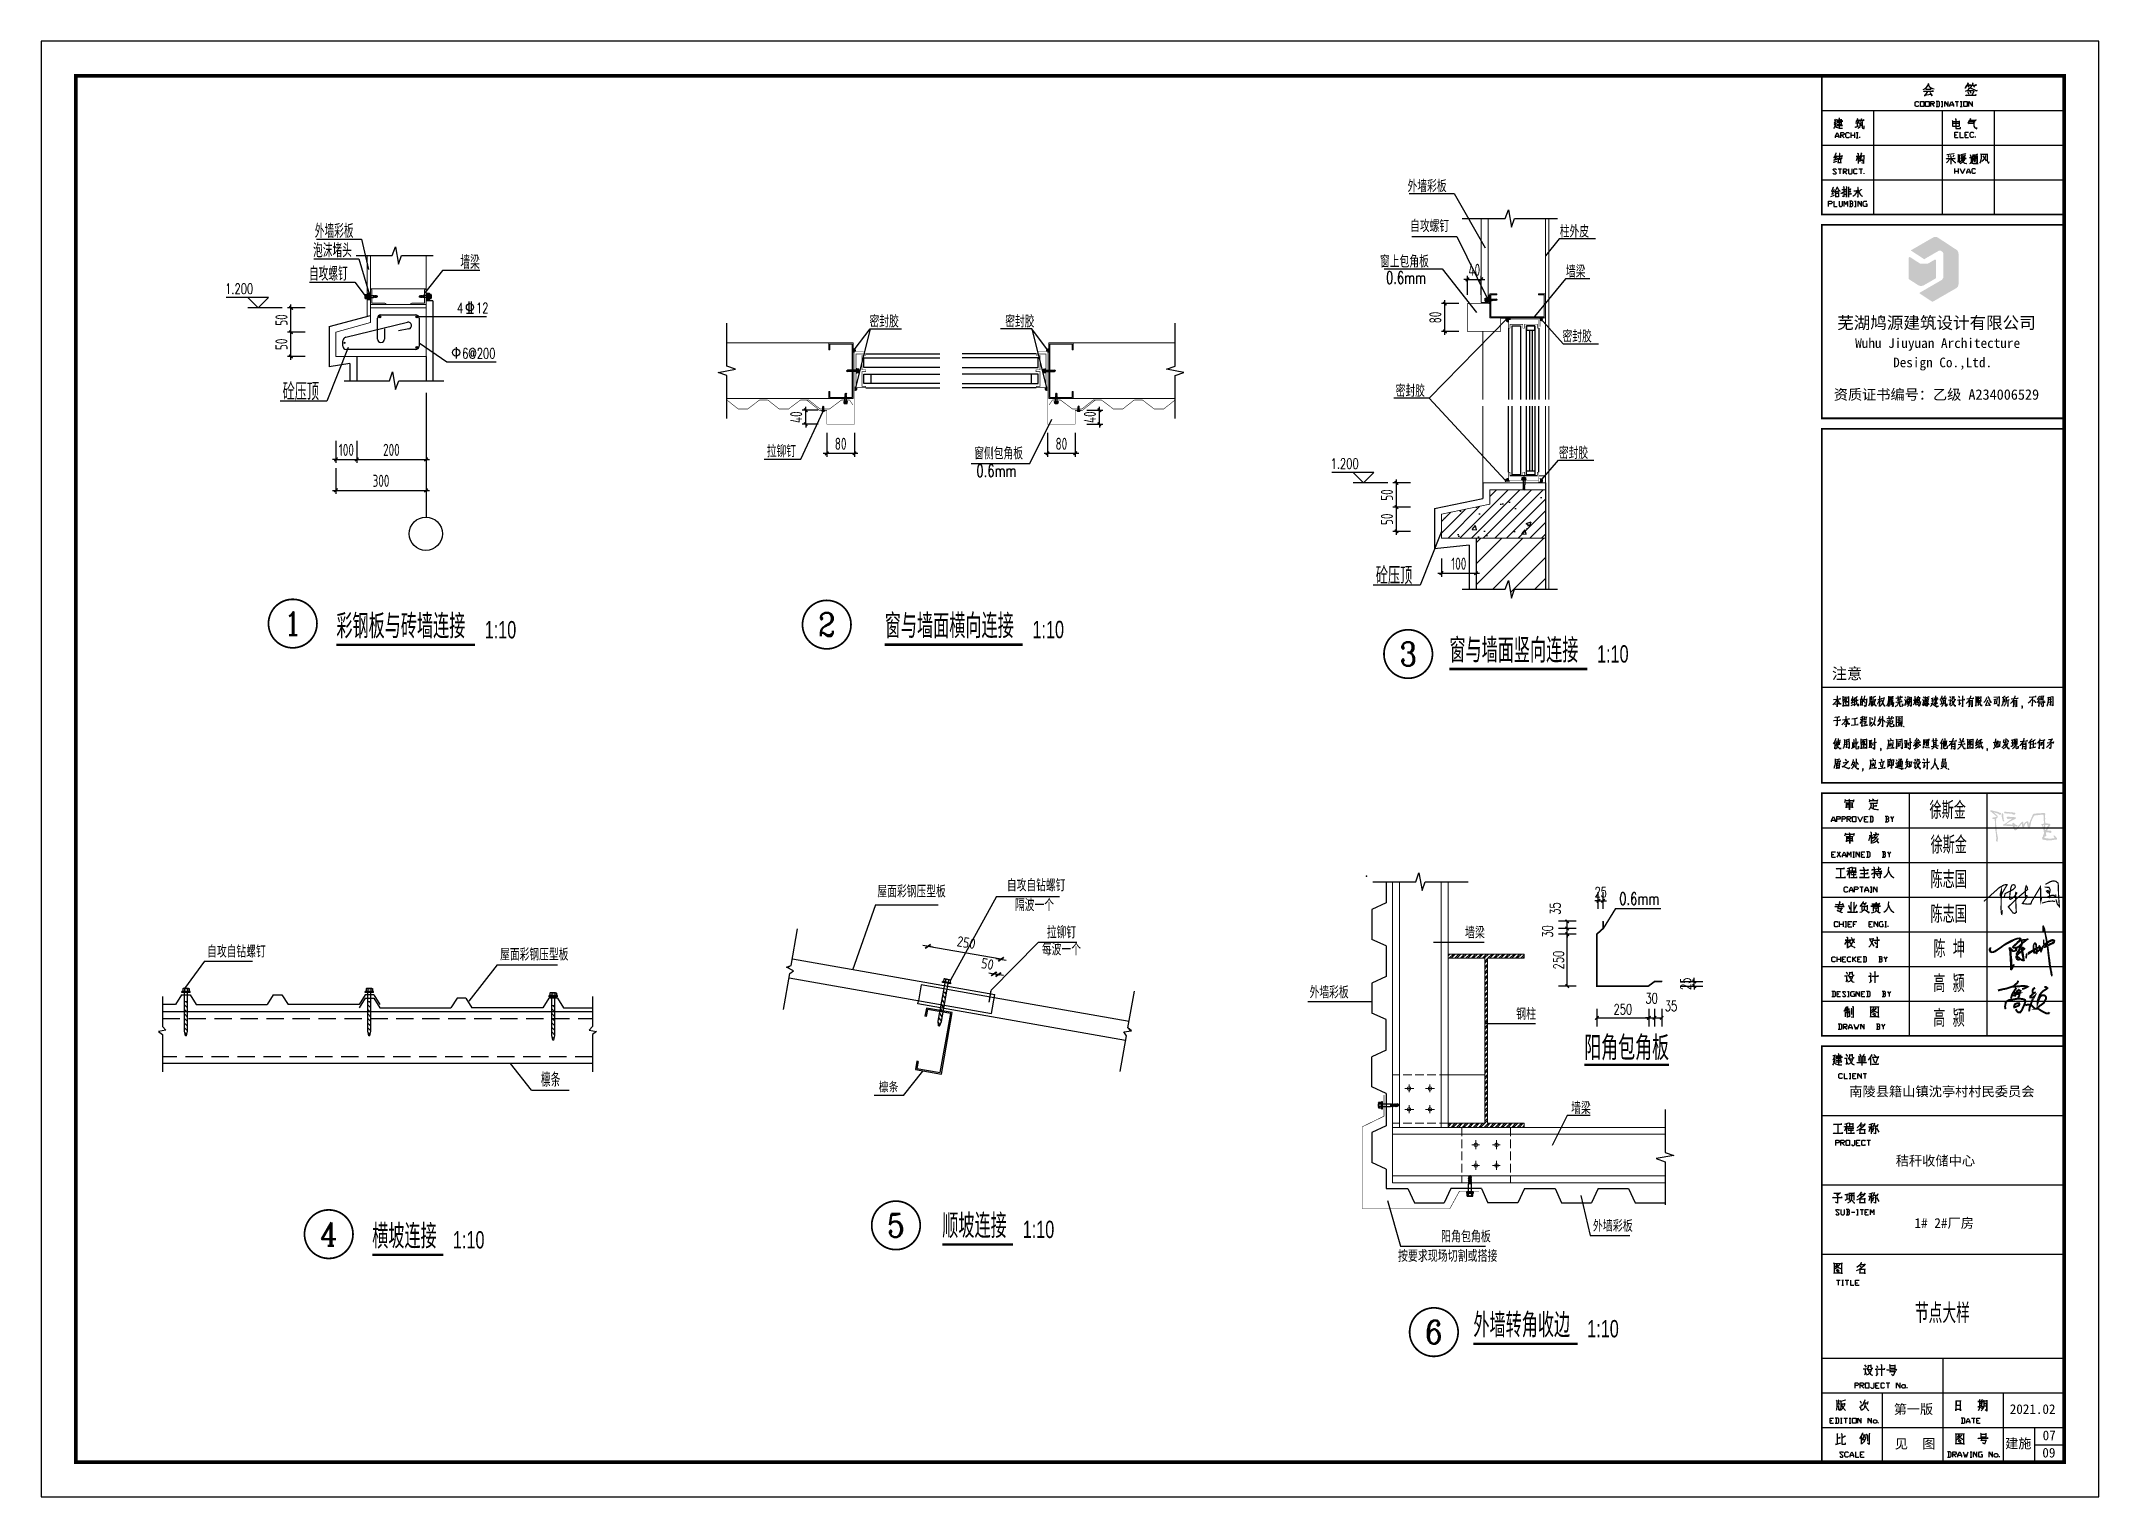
# Model space of a CAD drawing. Extents: x 39560 to 217760, y -140239 to 277665.
# Drawn here: x 39560 to 98960, y -140239 to -98239 of the extents above; entities that cross this region are included whole.
import ezdxf
from ezdxf.enums import TextEntityAlignment as Align

# ---------------------------------------------------------------- set-up
doc = ezdxf.new("R2010")
doc.units = 0
doc.header["$LTSCALE"] = 1000
doc.header["$MEASUREMENT"] = 0
for name, pattern in [('CENTERX2', [4, 2.5, -0.5, 0.5, -0.5]), ('DASH', [0.35, 0.25, -0.1]), ('DASHED', [0.75, 0.5, -0.25])]:
    doc.linetypes.add(name, pattern=pattern)
for name, color, linetype in [('0-kx', 4, 'Continuous'), ('2', 2, 'Continuous'), ('AXIS', 3, 'Continuous'), ('DIM_ELEV', 3, 'Continuous'), ('DIM_IDEN', 3, 'Continuous'), ('DIM_LEAD', 3, 'Continuous'), ('DIM_SYMB', 3, 'Continuous'), ('PUB_DIM', 3, 'Continuous'), ('PUB_HATCH', 8, 'Continuous'), ('PUB_TEXT', 7, 'Continuous'), ('PUB_TITLE', 4, 'Continuous'), ('WALL', 11, 'Continuous'), ('吊车', 6, 'Continuous'), ('图框(锁住)', 7, 'Continuous'), ('砖墙', 4, 'Continuous')]:
    doc.layers.add(name, color=color, linetype=linetype)
doc.layers.add('BOLT', color=62, linetype='Continuous', lineweight=18)
doc.layers.add('檩条', color=200, linetype='Continuous', lineweight=5)
doc.styles.add('_TCH_DIM', font='SIMPLEX', dxfattribs={"bigfont": 'GBCBIG'})
doc.styles.add('_TCH_DIM_T3', font='SIMPLEX', dxfattribs={"width": 0.705882, "bigfont": 'GBCBIG'})
doc.styles.add('_TCH_LABEL', font='COMPLEX', dxfattribs={"bigfont": 'GBCBIG'})
doc.styles.add('HZTXT', font='ROMANS.shx', dxfattribs={"width": 0.6, "bigfont": 'HZTXT.shx'})
doc.styles.get("Standard").update_dxf_attribs({"font": 'gbenor.shx', "bigfont": 'gbcbig.shx'})
doc.styles.add('STYLE4', font='', dxfattribs={"width": 0.8})
doc.styles.add('TSSD_DIMENSION', font='Tssdeng.shx', dxfattribs={"width": 0.7, "bigfont": 'hztxt.shx'})
doc.styles.add('TSSD_REIN', font='Tssdeng.shx', dxfattribs={"width": 0.7, "oblique": 10, "bigfont": 'hztxt.shx'})
doc.styles.add('图签2', font='', dxfattribs={"height": 1000})
doc.styles.add('天和', font='天和字符.shx', dxfattribs={"width": 0.7, "bigfont": '天和汉字.shx'})
doc.styles.get('STYLE4').set_extended_font_data('SimSun')
doc.styles.get('图签2').set_extended_font_data('SimSun')
doc.dimstyles.new('_TCH_ARCH&&100', dxfattribs={"dimtxt": 297.5, "dimasz": 100, "dimexe": 250, "dimexo": 300, "dimgap": 100, "dimtad": 1, "dimdec": 0, "dimzin": 0, "dimdsep": 46, "dimtxsty": '_TCH_DIM_T3', "dimblk": 'ARCHTICK', "dimcen": 0.09, "dimclrt": 7, "dimazin": 2, "dimtfac": 1, "dimtdec": 0, "dimtix": 1, "dimtmove": 2, "dimatfit": 3, "dimfxl": 1, "dimtolj": 1, "dimtzin": 0, "dimarcsym": 0})
doc.dimstyles.new('axis', dxfattribs={"dimtxt": 300, "dimasz": 1, "dimexe": 250, "dimexo": 300, "dimgap": 150, "dimtad": 1, "dimdec": 0, "dimzin": 0, "dimdsep": 46, "dimtxsty": 'Standard', "dimblk": '_DIMX', "dimcen": 0.09, "dimse1": 1, "dimse2": 1, "dimclrt": 7, "dimadec": 1, "dimazin": 0, "dimtfac": 1, "dimtdec": 0, "dimtix": 1, "dimtmove": 2, "dimatfit": 3, "dimldrblk": '_DIMX', "dimfxl": 1, "dimtolj": 1, "dimtzin": 0, "dimarcsym": 0})
doc.dimstyles.new('TSSD_10_100', dxfattribs={"dimtxt": 300, "dimasz": 100, "dimexe": 100, "dimexo": 250, "dimgap": 100, "dimtad": 1, "dimdec": 0, "dimlfac": 0.1, "dimzin": 0, "dimdsep": 46, "dimtxsty": 'TSSD_DIMENSION', "dimblk": 'ARCHTICK', "dimcen": 0, "dimdle": 100, "dimclrt": 7, "dimadec": 0, "dimazin": 0, "dimtfac": 1, "dimtdec": 0, "dimtix": 1, "dimtmove": 2, "dimatfit": 3, "dimldrblk": 'ARCHTICK', "dimfxl": 1, "dimtolj": 1, "dimtzin": 0, "dimarcsym": 0})

msp = doc.modelspace()

# ---------------------------------------------------------------- texts
at = {"linetype": 'Continuous', "ltscale": 20}
msp.add_text('檩条', height=300, dxfattribs=at).set_placement((63739.349, -128567.392, 53780))
at = {"layer": 'PUB_TEXT'}
for s, height, style, width, p in [('外墙彩板', 350, 'HZTXT', 0.7, (79004.551, -102596.792, 53780)), ('外墙彩板', 400, 'HZTXT', 0.7, (47458.104, -103917.774, 53780)), ('自攻螺钉', 350, 'HZTXT', 0.7, (79078.018, -103747.835, 53780)), ('柱外皮', 350, 'HZTXT', 0.7, (83397.997, -103905.021, 53780)), ('泡沫堵头', 400, 'HZTXT', 0.7, (47409.836, -104476.392, 53780)), ('墙梁', 400, 'HZTXT', 0.7, (51660.871, -104817.571, 53780)), ('窗上包角板', 350, 'HZTXT', 0.7, (78210.684, -104770.695, 53780)), ('自攻螺钉', 400, 'HZTXT', 0.7, (47289.955, -105149.052, 53780)), ('0.6mm', 350, 'HZTXT', 0.7, (78380.023, -105238.928, 53780)), ('墙梁', 350, 'HZTXT', 0.7, (83576.677, -105060.707, 53780)), ('1.200', 297.5, '_TCH_DIM', 0.705882, (44871.548, -105530.022, 26890)), ('4', 297.5, '_TCH_DIM', 0.705882, (51563.691, -106086.859, 26890)), ('12', 297.5, '_TCH_DIM', 0.705882, (52113.691, -106086.859, 26890)), ('密封胶', 350, 'HZTXT', 0.7, (63473.029, -106500.448, 53780)), ('密封胶', 350, 'HZTXT', 0.7, (67388.486, -106500.448, 53780)), ('密封胶', 350, 'HZTXT', 0.7, (83477.387, -106932.004, 53780)), ('6@200', 297.5, '_TCH_DIM', 0.705882, (51711.826, -107397.558, 26890)), ('砼压顶', 500, 'TSSD_DIMENSION', 0.7, (46531.993, -108601.553, 53780)), ('密封胶', 350, 'HZTXT', 0.7, (78661.614, -108502.11, 53780)), ('拉铆钉', 350, 'HZTXT', 0.7, (60506.611, -110244.697, 53780)), ('窗侧包角板', 350, 'HZTXT', 0.7, (66494.475, -110307.48, 53780)), ('0.6mm', 350, 'HZTXT', 0.7, (66556.872, -110809.381, 53780)), ('1.200', 297.5, '_TCH_DIM', 0.705882, (76783.495, -110577.624, 26890)), ('密封胶', 350, 'HZTXT', 0.7, (83371.554, -110293.288, 53780)), ('砼压顶', 500, 'TSSD_DIMENSION', 0.7, (78088.717, -113907.029, 53780)), ('彩钢板与砖墙连接', 700, '天和', 0.7, (48081.152, -115470.35, 53780)), ('1:10', 500, '天和', 0.7, (52363.278, -115470.35, 53780)), ('窗与墙面横向连接', 700, '天和', 0.7, (63912.685, -115464.962, 53780)), ('1:10', 500, '天和', 0.7, (68175.519, -115464.962, 53780)), ('窗与墙面竖向连接', 700, '天和', 0.7, (80211.418, -116168.235, 53780)), ('1:10', 500, '天和', 0.7, (84474.253, -116168.235, 53780)), ('屋面彩钢压型板', 350, 'HZTXT', 0.7, (63700.918, -122947, 53780)), ('自攻自钻螺钉', 350, 'HZTXT', 0.7, (67437.474, -122769.952, 53780)), ('隔波一个', 350, 'HZTXT', 0.7, (67670.485, -123339.341, 53780)), ('0.6mm', 350, 'HZTXT', 0.7, (85114.208, -123157.227, 53780)), ('拉铆钉', 350, 'HZTXT', 0.7, (68591.793, -124128.851, 53780)), ('自攻自钻螺钉', 350, 'HZTXT', 0.7, (44352.025, -124680.424, 53780)), ('屋面彩钢压型板', 350, 'HZTXT', 0.7, (52808.449, -124766.166, 53780)), ('每波一个', 350, 'HZTXT', 0.7, (68449.262, -124617.818, 53780)), ('外墙彩板', 350, 'HZTXT', 0.7, (76176.564, -125857.644, 53780)), ('阳角包角板', 700, 'HZTXT', 0.7, (84102.612, -127639.449, 53780)), ('檩条', 400, 'HZTXT', 0.7, (53988.468, -128405.275, 53780)), ('墙梁', 350, 'HZTXT', 0.7, (83728.274, -129196.325, 53780)), ('横坡连接', 700, '天和', 0.7, (49116.312, -133073.952, 53780)), ('顺坡连接', 700, '天和', 0.7, (65572.273, -132772.38, 53780)), ('1:10', 500, '天和', 0.7, (67894.399, -132772.38, 53780)), ('1:10', 500, '天和', 0.7, (51446.155, -133073.952, 53780)), ('节点大样', 567, 'HZTXT', 0.7, (93648.91, -135228.205)), ('外墙转角收边', 700, '天和', 0.7, (80904.725, -135638.285, 53780)), ('1:10', 500, '天和', 0.7, (84191.418, -135638.285, 53780))]:
    msp.add_text(s, height=height, dxfattribs=dict(at, style=style, width=width)).set_placement(p)
at = {"layer": 'PUB_TEXT', "style": '_TCH_LABEL'}
for s, height, width, p, p2 in [('1', 675.265, 1.726397, (46572.348, -115380.238, 26890), (47071.966, -115380.238, 26890)), ('2', 675.265, 1.109827, (61988.21, -115410.669, 26890), (62487.828, -115410.669, 26890)), ('3', 677.996, 1.097143, (78775.018, -116260.531, 26890), (79270.923, -116260.531, 26890)), ('4', 675.265, 0.971098, (47612.273, -132998.249, 26890), (48111.89, -132998.249, 26890)), ('5', 675.265, 1.109827, (63985.621, -132744.504, 26890), (64485.239, -132744.504, 26890)), ('6', 677.996, 1.097143, (79515.602, -135825.659, 26890), (80011.508, -135825.659, 26890))]:
    msp.add_text(s, height=height, dxfattribs=dict(at, width=width)).set_placement(p, p2, align=Align.FIT)
at = {"layer": 'PUB_TEXT'}
for s, p in [('墙梁', (80662.618, -124129.598, 26890)), ('钢柱', (82140.053, -126476.658, 26890))]:
    msp.add_text(s, height=337.5887, dxfattribs=at).set_placement(p)
at = {"layer": 'PUB_TEXT', "style": '_TCH_DIM'}
for s, p in [('外墙彩板', (84356.404, -132591.504, 26890)), ('阳角包角板', (79971.814, -132899.81, 26890)), ('按要求现场切割或搭接', (78728.197, -133459.81, 26890))]:
    msp.add_text(s, height=337.5887, dxfattribs=at).set_placement(p)
at = {"layer": 'PUB_TITLE', "style": '图签2'}
for s, height, p in [('07', 278.4444, (97337.111, -138604.683)), ('见', 280, (93068.173, -138846.56)), ('图', 280, (93864.618, -138846.56))]:
    msp.add_text(s, height=height, dxfattribs=at).set_placement(p)

# ---------------------------------------------------------------- blocks, each defined once
blk = doc.blocks.new('A$C6A0F2F39')
at = {"layer": '2'}
for p, q in [((0, 12), (42, 12)), ((54, 84), (165, 84)), ((54, 36), (165, 36)), ((286, 60), (261, 84)), ((286, 60), (261, 36))]:
    blk.add_line(p, q, dxfattribs=at)
at = {"layer": '2', "color": 1}
for p, q in [((171, 78), (171, 42)), ((177, 84), (177, 36)), ((183, 78), (183, 42)), ((189, 84), (189, 36)), ((195, 78), (195, 42)), ((201, 84), (201, 36)), ((207, 78), (207, 42)), ((213, 84), (213, 36)), ((219, 78), (219, 42)), ((225, 84), (225, 36)), ((231, 78), (231, 42)), ((237, 84), (237, 36)), ((243, 78), (243, 42)), ((249, 84), (249, 36)), ((255, 78), (255, 42)), ((261, 84), (261, 36)), ((286, 60), (261, 75)), ((286, 60), (261, 66)), ((286, 60), (261, 54)), ((286, 60), (261, 45))]:
    blk.add_line(p, q, dxfattribs=at)
at = {"layer": '2'}
for points in [[(42, 108), (42, 12), (0, 12), (0, 108)], [(0, 84), (0, 36), (42, 36), (42, 84)], [(54, 120), (54, 0), (42, 0), (42, 120)]]:
    blk.add_lwpolyline(points, close=True, dxfattribs=at)
for points in [[(165, 84), (171, 78), (177, 84)], [(165, 36), (171, 42), (177, 36)], [(177, 84), (183, 78), (189, 84)], [(177, 36), (183, 42), (189, 36)], [(189, 84), (195, 78), (201, 84)], [(189, 36), (195, 42), (201, 36)], [(201, 84), (207, 78), (213, 84)], [(201, 36), (207, 42), (213, 36)], [(213, 84), (219, 78), (225, 84)], [(213, 36), (219, 42), (225, 36)], [(225, 84), (231, 78), (237, 84)], [(225, 36), (231, 42), (237, 36)], [(237, 84), (243, 78), (249, 84)], [(237, 36), (243, 42), (249, 36)], [(249, 84), (255, 78), (261, 84)], [(249, 36), (255, 42), (261, 36)]]:
    blk.add_lwpolyline(points, dxfattribs=at)
for centre, start, end in [((18, 102), 180, 270), ((18, 18), 90, 180)]:
    blk.add_arc(centre, 18, start, end, dxfattribs=at)
blk = doc.blocks.new('A$C61B90688')
at = {"layer": '2'}
for p, q in [((0, 12), (42, 12)), ((54, 84), (392, 84)), ((54, 36), (392, 36)), ((513, 60), (488, 84)), ((513, 60), (488, 36))]:
    blk.add_line(p, q, dxfattribs=at)
at = {"layer": '2', "color": 1}
for p, q in [((398, 78), (398, 42)), ((404, 84), (404, 36)), ((410, 78), (410, 42)), ((416, 84), (416, 36)), ((422, 78), (422, 42)), ((428, 84), (428, 36)), ((434, 78), (434, 42)), ((440, 84), (440, 36)), ((446, 78), (446, 42)), ((452, 84), (452, 36)), ((458, 78), (458, 42)), ((464, 84), (464, 36)), ((470, 78), (470, 42)), ((476, 84), (476, 36)), ((482, 78), (482, 42)), ((488, 84), (488, 36)), ((513, 60), (488, 75)), ((513, 60), (488, 66)), ((513, 60), (488, 54)), ((513, 60), (488, 45))]:
    blk.add_line(p, q, dxfattribs=at)
at = {"layer": '2'}
for points in [[(42, 108), (42, 12), (0, 12), (0, 108)], [(0, 84), (0, 36), (42, 36), (42, 84)], [(54, 120), (54, 0), (42, 0), (42, 120)]]:
    blk.add_lwpolyline(points, close=True, dxfattribs=at)
for points in [[(392, 84), (398, 78), (404, 84)], [(392, 36), (398, 42), (404, 36)], [(404, 84), (410, 78), (416, 84)], [(404, 36), (410, 42), (416, 36)], [(416, 84), (422, 78), (428, 84)], [(416, 36), (422, 42), (428, 36)], [(428, 84), (434, 78), (440, 84)], [(428, 36), (434, 42), (440, 36)], [(440, 84), (446, 78), (452, 84)], [(440, 36), (446, 42), (452, 36)], [(452, 84), (458, 78), (464, 84)], [(452, 36), (458, 42), (464, 36)], [(464, 84), (470, 78), (476, 84)], [(464, 36), (470, 42), (476, 36)], [(476, 84), (482, 78), (488, 84)], [(476, 36), (482, 42), (488, 36)]]:
    blk.add_lwpolyline(points, dxfattribs=at)
for centre, start, end in [((18, 102), 180, 270), ((18, 18), 90, 180)]:
    blk.add_arc(centre, 18, start, end, dxfattribs=at)
blk = doc.blocks.new('_DIMX')
blk.add_line((-150, 0), (150, 0))
at = {"const_width": 50}
blk.add_lwpolyline([(-70, -70), (70, 70)], dxfattribs=at)
blk = doc.blocks.new('*D52')
at = {"layer": 'AXIS', "color": 0, "lineweight": -2, "transparency": 16777216}
blk.add_line((67268, -124729), (65160, -124357), dxfattribs=at)
at = {"layer": 'Defpoints', "color": 0, "transparency": 16777216}
for p in [(65159, -124357), (65054, -124951), (67164, -125323)]:
    blk.add_point(p, dxfattribs=at)
at = {"layer": 'AXIS', "color": 0, "lineweight": -2, "transparency": 16777216}
for p, rotation in [((65159, -124357), 170.0000000000829), ((67269, -124729), 350.000000000083)]:
    blk.add_blockref('_DIMX', p, dxfattribs=dict(at, rotation=rotation))
at = {"layer": 'AXIS', "color": 7, "transparency": 16777216, "insert": (66266, -124248), "char_height": 300, "attachment_point": 5, "rotation": 350}
blk.add_mtext('\\A1;250', dxfattribs=at)
blk = doc.blocks.new('*X24')
at = {"color": 0}
for p, q in [((903710.7, -307545.5), (903713.7, -307542.6)), ((903710.7, -307554.3), (903716.7, -307548.3)), ((903710.7, -307563.2), (903716.7, -307557.2)), ((903710.7, -307572), (903716.7, -307566)), ((903710.7, -307580.9), (903716.7, -307574.9)), ((903710.7, -307589.7), (903716.7, -307583.7)), ((903710.7, -307598.5), (903716.7, -307592.5)), ((903712.2, -307606), (903716.1, -307602))]:
    blk.add_line(p, q, dxfattribs=at)
blk = doc.blocks.new('*D53')
at = {"layer": 'AXIS', "color": 0, "lineweight": -2, "transparency": 16777216}
for p, q in [((67063, -125148), (67062, -125148)), ((67191, -125171), (67064, -125149)), ((67192, -125171), (67193, -125171))]:
    blk.add_line(p, q, dxfattribs=at)
at = {"layer": 'Defpoints', "color": 0, "transparency": 16777216}
for p in [(67064, -125149), (66963, -125724), (67090, -125746)]:
    blk.add_point(p, dxfattribs=at)
at = {"layer": 'AXIS', "color": 0, "lineweight": -2, "transparency": 16777216}
for p, rotation in [((67064, -125149), 349.9999999999637), ((67191, -125171), 169.9999999999637)]:
    blk.add_blockref('_DIMX', p, dxfattribs=dict(at, rotation=rotation))
at = {"layer": 'AXIS', "color": 7, "transparency": 16777216, "insert": (66878, -124864), "char_height": 300, "attachment_point": 5, "rotation": 350}
blk.add_mtext('\\A1;50', dxfattribs=at)
blk = doc.blocks.new('*X23')
at = {"color": 0}
for p, q in [((903710.7, -307545.5), (903713.7, -307542.6)), ((903710.7, -307554.3), (903716.7, -307548.3)), ((903710.7, -307563.2), (903716.7, -307557.2)), ((903710.7, -307572), (903716.7, -307566)), ((903710.7, -307580.9), (903716.7, -307574.9)), ((903710.7, -307589.7), (903716.7, -307583.7)), ((903710.7, -307598.5), (903716.7, -307592.5)), ((903712.2, -307606), (903716.1, -307602))]:
    blk.add_line(p, q, dxfattribs=at)
blk = doc.blocks.new('_ArchTick')
at = {"color": 0, "linetype": 'ByBlock', "const_width": 0.4}
blk.add_lwpolyline([(-0.5, -0.5), (0.5, 0.5)], dxfattribs=at)
blk = doc.blocks.new('*D54')
at = {"layer": 'Defpoints', "color": 0, "transparency": 16777216}
for p in [(86597, -125366), (86597, -125503), (87280, -125366)]:
    blk.add_point(p, dxfattribs=at)
at = {"layer": 'PUB_DIM', "color": 0, "lineweight": -2, "transparency": 16777216}
for p, q in [((87280, -125366), (87280, -125266)), ((86897, -125366), (87530, -125366)), ((86897, -125503), (87530, -125503)), ((87280, -125503), (87280, -125366)), ((87280, -125503), (87280, -125603))]:
    blk.add_line(p, q, dxfattribs=at)
at = {"layer": 'PUB_DIM', "color": 0, "lineweight": -2, "transparency": 16777216, "xscale": 100, "yscale": 100, "zscale": 100}
for p, rotation in [((87280, -125366), 270), ((87280, -125503), 90)]:
    blk.add_blockref('_ArchTick', p, dxfattribs=dict(at, rotation=rotation))
at = {"layer": 'PUB_DIM', "color": 7, "transparency": 16777216, "insert": (87031, -125434), "char_height": 297.5, "attachment_point": 5, "rotation": 90, "style": '_TCH_DIM_T3'}
blk.add_mtext('\\A1;25', dxfattribs=at)
blk = doc.blocks.new('*D55')
at = {"layer": 'Defpoints', "color": 0, "transparency": 16777216}
for p in [(84470, -125856), (85970, -125856), (85970, -126420)]:
    blk.add_point(p, dxfattribs=at)
at = {"layer": 'PUB_DIM', "color": 0, "lineweight": -2, "transparency": 16777216}
for p, q in [((84470, -126156), (84470, -126670)), ((84470, -126420), (85970, -126420)), ((85970, -126156), (85970, -126670))]:
    blk.add_line(p, q, dxfattribs=at)
at = {"layer": 'PUB_DIM', "color": 0, "lineweight": -2, "transparency": 16777216, "xscale": 100, "yscale": 100, "zscale": 100, "rotation": 180}
blk.add_blockref('_ArchTick', (84470, -126420), dxfattribs=at)
at = {"layer": 'PUB_DIM', "color": 0, "lineweight": -2, "transparency": 16777216, "xscale": 100, "yscale": 100, "zscale": 100}
blk.add_blockref('_ArchTick', (85970, -126420), dxfattribs=at)
at = {"layer": 'PUB_DIM', "color": 7, "transparency": 16777216, "insert": (85220, -126171), "char_height": 297.5, "attachment_point": 5, "style": '_TCH_DIM_T3'}
blk.add_mtext('\\A1;250', dxfattribs=at)
blk = doc.blocks.new('*D56')
at = {"layer": 'Defpoints', "color": 0, "transparency": 16777216}
for p in [(85970, -125856), (86131, -125856), (86131, -126420)]:
    blk.add_point(p, dxfattribs=at)
at = {"layer": 'PUB_DIM', "color": 0, "lineweight": -2, "transparency": 16777216}
for p, q in [((85970, -126420), (85870, -126420)), ((85970, -126156), (85970, -126670)), ((85970, -126420), (86131, -126420)), ((86131, -126156), (86131, -126670)), ((86131, -126420), (86231, -126420))]:
    blk.add_line(p, q, dxfattribs=at)
at = {"layer": 'PUB_DIM', "color": 0, "lineweight": -2, "transparency": 16777216, "xscale": 100, "yscale": 100, "zscale": 100}
blk.add_blockref('_ArchTick', (85970, -126420), dxfattribs=at)
at = {"layer": 'PUB_DIM', "color": 0, "lineweight": -2, "transparency": 16777216, "xscale": 100, "yscale": 100, "zscale": 100, "rotation": 180}
blk.add_blockref('_ArchTick', (86131, -126420), dxfattribs=at)
at = {"layer": 'PUB_DIM', "color": 7, "transparency": 16777216, "insert": (86050, -125852), "char_height": 297.5, "attachment_point": 5, "style": '_TCH_DIM_T3'}
blk.add_mtext('\\A1;30', dxfattribs=at)
blk = doc.blocks.new('*D57')
at = {"layer": 'Defpoints', "color": 0, "transparency": 16777216}
for p in [(86131, -125856), (86340, -125856), (86340, -126420)]:
    blk.add_point(p, dxfattribs=at)
at = {"layer": 'PUB_DIM', "color": 0, "lineweight": -2, "transparency": 16777216}
for p, q in [((86131, -126156), (86131, -126670)), ((86131, -126420), (86340, -126420)), ((86340, -126156), (86340, -126670))]:
    blk.add_line(p, q, dxfattribs=at)
at = {"layer": 'PUB_DIM', "color": 0, "lineweight": -2, "transparency": 16777216, "xscale": 100, "yscale": 100, "zscale": 100, "rotation": 180}
blk.add_blockref('_ArchTick', (86131, -126420), dxfattribs=at)
at = {"layer": 'PUB_DIM', "color": 0, "lineweight": -2, "transparency": 16777216, "xscale": 100, "yscale": 100, "zscale": 100}
blk.add_blockref('_ArchTick', (86340, -126420), dxfattribs=at)
at = {"layer": 'PUB_DIM', "color": 7, "transparency": 16777216, "insert": (86610, -126075), "char_height": 297.5, "attachment_point": 5, "style": '_TCH_DIM_T3'}
blk.add_mtext('\\A1;35', dxfattribs=at)
blk = doc.blocks.new('*D58')
at = {"layer": 'Defpoints', "color": 0, "transparency": 16777216}
for p in [(84648, -123041), (84511, -123576), (84648, -123576)]:
    blk.add_point(p, dxfattribs=at)
at = {"layer": 'PUB_DIM', "color": 0, "lineweight": -2, "transparency": 16777216}
for p, q in [((84511, -123276), (84511, -122791)), ((84648, -123276), (84648, -122791)), ((84511, -123041), (84411, -123041)), ((84511, -123041), (84648, -123041)), ((84648, -123041), (84748, -123041))]:
    blk.add_line(p, q, dxfattribs=at)
at = {"layer": 'PUB_DIM', "color": 0, "lineweight": -2, "transparency": 16777216, "xscale": 100, "yscale": 100, "zscale": 100}
blk.add_blockref('_ArchTick', (84511, -123041), dxfattribs=at)
at = {"layer": 'PUB_DIM', "color": 0, "lineweight": -2, "transparency": 16777216, "xscale": 100, "yscale": 100, "zscale": 100, "rotation": 180}
blk.add_blockref('_ArchTick', (84648, -123041), dxfattribs=at)
at = {"layer": 'PUB_DIM', "color": 7, "transparency": 16777216, "insert": (84579, -122793), "char_height": 297.5, "attachment_point": 5, "style": '_TCH_DIM_T3'}
blk.add_mtext('\\A1;25', dxfattribs=at)
blk = doc.blocks.new('*D59')
at = {"layer": 'Defpoints', "color": 0, "transparency": 16777216}
for p in [(83612, -124003), (84176, -124003), (84176, -125503)]:
    blk.add_point(p, dxfattribs=at)
at = {"layer": 'PUB_DIM', "color": 0, "lineweight": -2, "transparency": 16777216}
for p, q in [((83876, -124003), (83362, -124003)), ((83612, -125503), (83612, -124003)), ((83876, -125503), (83362, -125503))]:
    blk.add_line(p, q, dxfattribs=at)
at = {"layer": 'PUB_DIM', "color": 0, "lineweight": -2, "transparency": 16777216, "xscale": 100, "yscale": 100, "zscale": 100}
for p, rotation in [((83612, -124003), 90), ((83612, -125503), 270)]:
    blk.add_blockref('_ArchTick', p, dxfattribs=dict(at, rotation=rotation))
at = {"layer": 'PUB_DIM', "color": 7, "transparency": 16777216, "insert": (83363, -124753), "char_height": 297.5, "attachment_point": 5, "rotation": 90, "style": '_TCH_DIM_T3'}
blk.add_mtext('\\A1;250', dxfattribs=at)
blk = doc.blocks.new('*D60')
at = {"layer": 'Defpoints', "color": 0, "transparency": 16777216}
for p in [(83612, -123842), (84176, -123842), (84176, -124003)]:
    blk.add_point(p, dxfattribs=at)
at = {"layer": 'PUB_DIM', "color": 0, "lineweight": -2, "transparency": 16777216}
for p, q in [((83876, -123842), (83362, -123842)), ((83876, -124003), (83362, -124003)), ((83612, -123842), (83612, -123742)), ((83612, -124003), (83612, -123842)), ((83612, -124003), (83612, -124103))]:
    blk.add_line(p, q, dxfattribs=at)
at = {"layer": 'PUB_DIM', "color": 0, "lineweight": -2, "transparency": 16777216, "xscale": 100, "yscale": 100, "zscale": 100}
for p, rotation in [((83612, -123842), 270), ((83612, -124003), 90)]:
    blk.add_blockref('_ArchTick', p, dxfattribs=dict(at, rotation=rotation))
at = {"layer": 'PUB_DIM', "color": 7, "transparency": 16777216, "insert": (83045, -123923), "char_height": 297.5, "attachment_point": 5, "rotation": 90, "style": '_TCH_DIM_T3'}
blk.add_mtext('\\A1;30', dxfattribs=at)
blk = doc.blocks.new('*D61')
at = {"layer": 'Defpoints', "color": 0, "transparency": 16777216}
for p in [(83612, -123633), (84176, -123633), (84176, -123842)]:
    blk.add_point(p, dxfattribs=at)
at = {"layer": 'PUB_DIM', "color": 0, "lineweight": -2, "transparency": 16777216}
for p, q in [((83876, -123633), (83362, -123633)), ((83876, -123842), (83362, -123842)), ((83612, -123842), (83612, -123633))]:
    blk.add_line(p, q, dxfattribs=at)
at = {"layer": 'PUB_DIM', "color": 0, "lineweight": -2, "transparency": 16777216, "xscale": 100, "yscale": 100, "zscale": 100}
for p, rotation in [((83612, -123633), 90), ((83612, -123842), 270)]:
    blk.add_blockref('_ArchTick', p, dxfattribs=dict(at, rotation=rotation))
at = {"layer": 'PUB_DIM', "color": 7, "transparency": 16777216, "insert": (83267, -123268), "char_height": 297.5, "attachment_point": 5, "rotation": 90, "style": '_TCH_DIM_T3'}
blk.add_mtext('\\A1;35', dxfattribs=at)
blk = doc.blocks.new('*D67')
at = {"layer": 'Defpoints', "color": 0, "transparency": 16777216}
for p in [(69500, -108888), (69500, -109288), (70109, -108888)]:
    blk.add_point(p, dxfattribs=at)
at = {"layer": 'PUB_DIM', "color": 0, "lineweight": -2, "transparency": 16777216}
for p, q in [((69750, -108888), (70209, -108888)), ((69750, -109288), (70209, -109288)), ((70109, -108888), (70109, -108788)), ((70109, -109288), (70109, -108888)), ((70109, -109288), (70109, -109388))]:
    blk.add_line(p, q, dxfattribs=at)
at = {"layer": 'PUB_DIM', "color": 0, "lineweight": -2, "transparency": 16777216, "xscale": 100, "yscale": 100, "zscale": 100}
for p, rotation in [((70109, -108888), 270), ((70109, -109288), 90)]:
    blk.add_blockref('_ArchTick', p, dxfattribs=dict(at, rotation=rotation))
at = {"layer": 'PUB_DIM', "color": 7, "transparency": 16777216, "insert": (69834, -109088), "char_height": 350, "attachment_point": 5, "rotation": 90, "style": 'TSSD_DIMENSION'}
blk.add_mtext('\\A1;40', dxfattribs=at)
blk = doc.blocks.new('*D68')
at = {"layer": 'Defpoints', "color": 0, "transparency": 16777216}
for p in [(61630, -108888), (62239, -108888), (62239, -109288)]:
    blk.add_point(p, dxfattribs=at)
at = {"layer": 'PUB_DIM', "color": 0, "lineweight": -2, "transparency": 16777216}
for p, q in [((61989, -108888), (61530, -108888)), ((61989, -109288), (61530, -109288)), ((61630, -108888), (61630, -108788)), ((61630, -109288), (61630, -108888)), ((61630, -109288), (61630, -109388))]:
    blk.add_line(p, q, dxfattribs=at)
at = {"layer": 'PUB_DIM', "color": 0, "lineweight": -2, "transparency": 16777216, "xscale": 100, "yscale": 100, "zscale": 100}
for p, rotation in [((61630, -108888), 270), ((61630, -109288), 90)]:
    blk.add_blockref('_ArchTick', p, dxfattribs=dict(at, rotation=rotation))
at = {"layer": 'PUB_DIM', "color": 7, "transparency": 16777216, "insert": (61355, -109088), "char_height": 350, "attachment_point": 5, "rotation": 90, "style": 'TSSD_DIMENSION'}
blk.add_mtext('\\A1;40', dxfattribs=at)
blk = doc.blocks.new('*D69')
at = {"layer": 'Defpoints', "color": 0, "transparency": 16777216}
for p in [(62239, -109288), (63039, -109288), (63039, -110131)]:
    blk.add_point(p, dxfattribs=at)
at = {"layer": 'PUB_DIM', "color": 0, "lineweight": -2, "transparency": 16777216}
for p, q in [((62239, -109538), (62239, -110231)), ((63039, -109538), (63039, -110231)), ((62139, -110131), (63139, -110131))]:
    blk.add_line(p, q, dxfattribs=at)
at = {"layer": 'PUB_DIM', "color": 0, "lineweight": -2, "transparency": 16777216, "xscale": 100, "yscale": 100, "zscale": 100, "rotation": 180}
blk.add_blockref('_ArchTick', (62239, -110131), dxfattribs=at)
at = {"layer": 'PUB_DIM', "color": 0, "lineweight": -2, "transparency": 16777216, "xscale": 100, "yscale": 100, "zscale": 100}
blk.add_blockref('_ArchTick', (63039, -110131), dxfattribs=at)
at = {"layer": 'PUB_DIM', "color": 7, "transparency": 16777216, "insert": (62639, -109856), "char_height": 350, "attachment_point": 5, "style": 'TSSD_DIMENSION'}
blk.add_mtext('\\A1;80', dxfattribs=at)
blk = doc.blocks.new('*D70')
at = {"layer": 'Defpoints', "color": 0, "transparency": 16777216}
for p in [(68610, -109288), (69410, -109288), (69410, -110131)]:
    blk.add_point(p, dxfattribs=at)
at = {"layer": 'PUB_DIM', "color": 0, "lineweight": -2, "transparency": 16777216}
for p, q in [((68610, -109538), (68610, -110231)), ((69410, -109538), (69410, -110231)), ((68510, -110131), (69510, -110131))]:
    blk.add_line(p, q, dxfattribs=at)
at = {"layer": 'PUB_DIM', "color": 0, "lineweight": -2, "transparency": 16777216, "xscale": 100, "yscale": 100, "zscale": 100, "rotation": 180}
blk.add_blockref('_ArchTick', (68610, -110131), dxfattribs=at)
at = {"layer": 'PUB_DIM', "color": 0, "lineweight": -2, "transparency": 16777216, "xscale": 100, "yscale": 100, "zscale": 100}
blk.add_blockref('_ArchTick', (69410, -110131), dxfattribs=at)
at = {"layer": 'PUB_DIM', "color": 7, "transparency": 16777216, "insert": (69010, -109856), "char_height": 350, "attachment_point": 5, "style": 'TSSD_DIMENSION'}
blk.add_mtext('\\A1;80', dxfattribs=at)
blk = doc.blocks.new('A$C7C132CDA')
at = {"layer": 'PUB_TITLE'}
h = blk.add_hatch(color=256, dxfattribs=at)
edge = h.paths.add_edge_path()
edge.add_ellipse((3838, 15294), major_axis=(-96.1, 96.1), ratio=1, start_angle=225, end_angle=281.74286)
edge.add_line((3913, 15407), (3381, 15756))
edge.add_ellipse((3307, 15642), major_axis=(-96.1, 96.1), ratio=1, start_angle=-78.25714, end_angle=-15)
edge.add_line((3239, 15760), (2595, 15388))
edge.add_line((2595, 15388), (2983, 15134))
edge.add_line((2983, 15134), (3417, 15385))
edge.add_ellipse((3434, 15355), major_axis=(24, 24), ratio=1, start_angle=371.74286, end_angle=435, ccw=False)
edge.add_line((3453, 15384), (3517, 15342))
edge.add_ellipse((3498, 15313), major_axis=(24, 24), ratio=1, start_angle=315, end_angle=371.74286, ccw=False)
edge.add_line((3532, 15313), (3532, 14598))
edge.add_ellipse((3464, 14598), major_axis=(-48.1, 48.1), ratio=1, start_angle=165, end_angle=225, ccw=False)
edge.add_line((3498, 14540), (2864, 14173))
edge.add_ellipse((2874, 14155), major_axis=(-14.4, 14.4), ratio=1, start_angle=-15, end_angle=101.74286)
edge.add_line((2863, 14138), (3212, 13909))
edge.add_ellipse((3223, 13926), major_axis=(14.4, 14.4), ratio=1, start_angle=191.74286, end_angle=255)
edge.add_line((3233, 13909), (3906, 14297))
edge.add_ellipse((3838, 14415), major_axis=(96.1, 96.1), ratio=1, start_angle=255, end_angle=315)
edge.add_line((3974, 14415), (3974, 15294))
h = blk.add_hatch(color=256, dxfattribs=at)
edge = h.paths.add_edge_path()
edge.add_ellipse((2560, 14580), major_axis=(19.8, 19.8), ratio=1, start_angle=135, end_angle=191.74286)
edge.add_line((2545, 14557), (2800, 14389))
edge.add_ellipse((2892, 14530), major_axis=(-119, 119), ratio=1, start_angle=101.74286, end_angle=165)
edge.add_line((2976, 14384), (3307, 14575))
edge.add_ellipse((3293, 14599), major_axis=(-19.8, 19.8), ratio=1, start_angle=165, end_angle=225)
edge.add_line((3321, 14599), (3321, 15105))
edge.add_ellipse((3301, 15105), major_axis=(14.4, 14.4), ratio=1, start_angle=315, end_angle=435)
edge.add_line((3290, 15122), (3079, 15000))
edge.add_ellipse((2977, 15177), major_axis=(-144, 144), ratio=1, start_angle=101.74286, end_angle=165, ccw=False)
edge.add_line((2865, 15006), (2585, 15190))
edge.add_ellipse((2566, 15162), major_axis=(24, 24), ratio=1, start_angle=11.74286, end_angle=134.94863)
edge.add_line((2532, 15162), (2532, 14580))
for p, q in [((3106, 20198), (3078, 20142)), ((3098, 20218), (3106, 20198)), ((4250, 20210), (4166, 20070)), ((4234, 20226), (4258, 20202)), ((4258, 20202), (4250, 20210)), ((4390, 20206), (4326, 20106)), ((4374, 20222), (4398, 20202)), ((4398, 20202), (4390, 20206)), ((2725, 19664), (2750, 19689)), ((2725, 19564), (2725, 19664)), ((2750, 19689), (2800, 19689)), ((2800, 19689), (2825, 19664)), ((2875, 19689), (2975, 19689)), ((2875, 19539), (2875, 19689)), ((2994, 20038), (2946, 20018)), ((2974, 19978), (3254, 19978)), ((2986, 19962), (2974, 19978)), ((2975, 19689), (2975, 19539)), ((3002, 19978), (2986, 19962)), ((3182, 19890), (2986, 19854)), ((2986, 19854), (3014, 19858)), ((3018, 20062), (2994, 20038)), ((3014, 19858), (3090, 19974)), ((3042, 20090), (3018, 20062)), ((3025, 19689), (3125, 19689)), ((3025, 19539), (3025, 19689)), ((3026, 20042), (3182, 20042)), ((3038, 20026), (3026, 20042)), ((3054, 20042), (3038, 20026)), ((3062, 20114), (3042, 20090)), ((3078, 20142), (3062, 20114)), ((3102, 20178), (3114, 20150)), ((3114, 20150), (3130, 20122)), ((3125, 19689), (3125, 19539)), ((3130, 20122), (3154, 20102)), ((3142, 19942), (3218, 19846)), ((3154, 20102), (3186, 20078)), ((3166, 20066), (3154, 20046)), ((3182, 20042), (3166, 20066)), ((3175, 19689), (3250, 19689)), ((3175, 19539), (3175, 19689)), ((3250, 19614), (3175, 19614)), ((3218, 19846), (3182, 19890)), ((3186, 20078), (3222, 20058)), ((3200, 19614), (3275, 19539)), ((3222, 20058), (3274, 20050)), ((3234, 19994), (3222, 19978)), ((3254, 19978), (3234, 19994)), ((3250, 19689), (3275, 19664)), ((3275, 19639), (3250, 19614)), ((3275, 19664), (3275, 19639)), ((3400, 19689), (3325, 19689)), ((3350, 19689), (3350, 19539)), ((3425, 19664), (3400, 19689)), ((3425, 19564), (3425, 19664)), ((3475, 19689), (3525, 19689)), ((3500, 19689), (3500, 19539)), ((3575, 19689), (3675, 19539)), ((3575, 19539), (3575, 19689)), ((3675, 19539), (3675, 19689)), ((3725, 19589), (3775, 19689)), ((3775, 19689), (3825, 19589)), ((3875, 19689), (3975, 19689)), ((3925, 19689), (3925, 19539)), ((4025, 19689), (4075, 19689)), ((4050, 19689), (4050, 19539)), ((4125, 19689), (4225, 19689)), ((4125, 19539), (4125, 19689)), ((4230, 20006), (4162, 19974)), ((4166, 20070), (4214, 20154)), ((4186, 19866), (4486, 19866)), ((4198, 19850), (4186, 19866)), ((4222, 19866), (4198, 19850)), ((4214, 20154), (4326, 20154)), ((4225, 19689), (4225, 19539)), ((4266, 20038), (4230, 20006)), ((4238, 20154), (4270, 20098)), ((4326, 20154), (4238, 20154)), ((4238, 19974), (4274, 19898)), ((4246, 20006), (4402, 20006)), ((4298, 20066), (4266, 20038)), ((4275, 19689), (4375, 19539)), ((4275, 19539), (4275, 19689)), ((4326, 20106), (4298, 20066)), ((4302, 19990), (4334, 19926)), ((4314, 20086), (4354, 20062)), ((4354, 20062), (4394, 20042)), ((4362, 20154), (4490, 20154)), ((4414, 19978), (4370, 19878)), ((4375, 19539), (4375, 19689)), ((4394, 20150), (4434, 20098)), ((4394, 20042), (4426, 20026)), ((4426, 20026), (4470, 20002)), ((4470, 19886), (4450, 19862)), ((4474, 20174), (4458, 20158)), ((4470, 20002), (4510, 19998)), ((4486, 19866), (4470, 19886)), ((4490, 20154), (4474, 20174)), ((4510, 19998), (4478, 19986)), ((25, 19425), (7025, 19425)), ((381, 19158), (429, 19158)), ((445, 19177), (384, 19049)), ((384, 19049), (397, 19062)), ((387, 19030), (400, 19011)), ((397, 19062), (435, 19062)), ((400, 19011), (407, 18989)), ((426, 19021), (416, 18998)), ((432, 19043), (426, 19021)), ((435, 19078), (432, 19043)), ((435, 19062), (435, 19078)), ((451, 19113), (631, 19113)), ((464, 19033), (595, 19033)), ((586, 19078), (467, 19078)), ((471, 19155), (586, 19155)), ((519, 19209), (541, 19193)), ((528, 19200), (528, 18921)), ((541, 19193), (528, 19200)), ((592, 19046), (583, 19037)), ((586, 19174), (586, 19062)), ((586, 19155), (586, 19174)), ((586, 19062), (586, 19078)), ((599, 19037), (592, 19049)), ((595, 19049), (592, 19046)), ((611, 19011), (592, 18995)), ((595, 19033), (595, 19049)), ((618, 19126), (608, 19113)), ((621, 18995), (611, 19011)), ((631, 19113), (618, 19126)), ((999, 19065), (1104, 19065)), ((1063, 19184), (1011, 19094)), ((1040, 19136), (1127, 19136)), ((1050, 19190), (1066, 19174)), ((1053, 19065), (1053, 18960)), ((1104, 19065), (1053, 19065)), ((1056, 19129), (1079, 19094)), ((1066, 19174), (1063, 19184)), ((1079, 19104), (1075, 19091)), ((1079, 19094), (1079, 19104)), ((1107, 19149), (1098, 19136)), ((1127, 19136), (1107, 19149)), ((1120, 19081), (1130, 19062)), ((1175, 19181), (1123, 19097)), ((1130, 19062), (1127, 18976)), ((1136, 19065), (1197, 19065)), ((1139, 19033), (1178, 18979)), ((1152, 19142), (1251, 19142)), ((1162, 19197), (1178, 19177)), ((1171, 19139), (1194, 19097)), ((1178, 19177), (1175, 19181)), ((1200, 19107), (1191, 19088)), ((1194, 19097), (1200, 19107)), ((1197, 19088), (1197, 18937)), ((1197, 19065), (1197, 19088)), ((1232, 19158), (1219, 19145)), ((1251, 19142), (1232, 19158)), ((1523, 19425), (1523, 16453)), ((2750, 19539), (2725, 19564)), ((2800, 19539), (2750, 19539)), ((2825, 19564), (2800, 19539)), ((2975, 19539), (2875, 19539)), ((3125, 19539), (3025, 19539)), ((3325, 19539), (3400, 19539)), ((3400, 19539), (3425, 19564)), ((3475, 19539), (3525, 19539)), ((3506, 19425), (3506, 16453)), ((3725, 19589), (3825, 19589)), ((3725, 19539), (3725, 19589)), ((3792, 19138), (3802, 19122)), ((3802, 19122), (3802, 18959)), ((3805, 19109), (3988, 19109)), ((3805, 19055), (3988, 19055)), ((3825, 19589), (3825, 19539)), ((3879, 19189), (3892, 19180)), ((3892, 19180), (3892, 18914)), ((3991, 19128), (3991, 18965)), ((4025, 19539), (4075, 19539)), ((4225, 19539), (4125, 19539)), ((4318, 19183), (4248, 19064)), ((4248, 19064), (4293, 19144)), ((4267, 19058), (4414, 19058)), ((4283, 19042), (4267, 19058)), ((4293, 19058), (4283, 19042)), ((4293, 19144), (4488, 19144)), ((4299, 19103), (4456, 19103)), ((4312, 19202), (4322, 19176)), ((4322, 19176), (4318, 19183)), ((4414, 19077), (4414, 19039)), ((4414, 19058), (4414, 19077)), ((4414, 19039), (4414, 19010)), ((4414, 19010), (4418, 18975)), ((4440, 19116), (4427, 19100)), ((4456, 19103), (4440, 19116)), ((4472, 19160), (4459, 19141)), ((4488, 19144), (4472, 19160)), ((5003, 19425), (5003, 16453)), ((25, 18425), (7025, 18425)), ((394, 18947), (368, 18909)), ((407, 18973), (394, 18947)), ((416, 18998), (407, 18973)), ((407, 18989), (423, 18966)), ((423, 18966), (448, 18944)), ((423, 18686), (473, 18786)), ((423, 18686), (523, 18686)), ((423, 18636), (423, 18686)), ((448, 18944), (480, 18931)), ((451, 18995), (621, 18995)), ((473, 18786), (523, 18686)), ((480, 18931), (525, 18918)), ((523, 18686), (523, 18636)), ((525, 18918), (573, 18912)), ((573, 18912), (621, 18912)), ((573, 18786), (648, 18786)), ((573, 18636), (573, 18786)), ((648, 18711), (573, 18711)), ((598, 18711), (673, 18636)), ((648, 18786), (673, 18761)), ((673, 18736), (648, 18711)), ((673, 18761), (673, 18736)), ((723, 18761), (748, 18786)), ((723, 18661), (723, 18761)), ((748, 18636), (723, 18661)), ((748, 18786), (798, 18786)), ((798, 18636), (748, 18636)), ((798, 18786), (823, 18761)), ((823, 18661), (798, 18636)), ((873, 18636), (873, 18786)), ((873, 18711), (973, 18711)), ((973, 18786), (973, 18636)), ((995, 18944), (1101, 18979)), ((1011, 18934), (995, 18944)), ((1018, 18947), (1011, 18934)), ((1023, 18786), (1073, 18786)), ((1023, 18636), (1073, 18636)), ((1048, 18786), (1048, 18636)), ((1111, 18937), (1066, 18905)), ((1127, 18976), (1111, 18937)), ((1123, 18636), (1123, 18661)), ((1184, 18989), (1171, 18995)), ((1178, 18979), (1184, 18989)), ((1197, 18937), (1207, 18918)), ((1207, 18918), (1216, 18912)), ((1216, 18912), (1229, 18909)), ((1229, 18909), (1255, 18909)), ((1255, 18909), (1255, 18982)), ((3808, 18975), (3988, 18975)), ((3864, 18800), (3964, 18800)), ((3864, 18650), (3864, 18800)), ((3864, 18725), (3914, 18725)), ((3864, 18650), (3964, 18650)), ((3892, 18914), (3898, 18904)), ((3898, 18904), (3920, 18901)), ((3920, 18901), (4032, 18901)), ((4014, 18800), (4014, 18650)), ((4014, 18650), (4114, 18650)), ((4032, 18901), (4032, 18943)), ((4164, 18800), (4264, 18800)), ((4164, 18650), (4164, 18800)), ((4164, 18725), (4214, 18725)), ((4164, 18650), (4264, 18650)), ((4314, 18775), (4339, 18800)), ((4314, 18675), (4314, 18775)), ((4339, 18650), (4314, 18675)), ((4339, 18800), (4389, 18800)), ((4389, 18650), (4339, 18650)), ((4389, 18800), (4414, 18775)), ((4414, 18675), (4389, 18650)), ((4418, 18975), (4437, 18940)), ((4437, 18940), (4472, 18911)), ((4464, 18650), (4464, 18675)), ((4472, 18911), (4507, 18898)), ((4507, 18898), (4507, 18933)), ((362, 17933), (471, 17962)), ((375, 17924), (362, 17933)), ((368, 18064), (435, 18080)), ((381, 18071), (368, 18064)), ((375, 17994), (461, 18016)), ((391, 18000), (375, 17994)), ((394, 17943), (375, 17924)), ((435, 18180), (381, 18071)), ((461, 18119), (391, 18000)), ((429, 18199), (435, 18180)), ((435, 18080), (461, 18119)), ((455, 18026), (451, 18013)), ((461, 18016), (455, 18026)), ((474, 18109), (621, 18109)), ((483, 18100), (474, 18109)), ((474, 18052), (611, 18052)), ((480, 18036), (474, 18052)), ((493, 18045), (480, 18036)), ((493, 18109), (483, 18100)), ((483, 18029), (496, 18016)), ((496, 18016), (496, 17901)), ((576, 18010), (496, 18010)), ((496, 17924), (576, 17924)), ((496, 17901), (496, 17924)), ((525, 18189), (544, 18180)), ((538, 18186), (538, 18055)), ((544, 18180), (538, 18186)), ((576, 18023), (576, 18010)), ((576, 17901), (576, 18023)), ((576, 17924), (576, 17901)), ((595, 18068), (592, 18055)), ((611, 18052), (595, 18068)), ((611, 18128), (602, 18112)), ((621, 18109), (611, 18128)), ((1015, 18103), (1111, 18103)), ((1056, 18100), (1018, 17975)), ((1053, 18196), (1075, 18183)), ((1075, 18183), (1075, 17898)), ((1075, 18080), (1111, 18016)), ((1171, 18183), (1114, 18061)), ((1165, 18084), (1114, 17959)), ((1114, 17959), (1194, 17994)), ((1146, 18112), (1242, 18112)), ((1152, 18096), (1165, 18084)), ((1159, 18199), (1171, 18183)), ((1178, 18036), (1207, 17959)), ((1229, 17898), (1187, 17917)), ((1213, 17968), (1197, 17991)), ((1207, 17959), (1213, 17968)), ((1245, 18135), (1229, 17898)), ((3647, 17935), (3624, 17915)), ((3628, 18037), (3877, 18037)), ((3637, 18024), (3628, 18037)), ((3839, 18171), (3640, 18143)), ((3660, 17947), (3647, 17935)), ((3676, 17960), (3660, 17947)), ((3666, 18127), (3692, 18075)), ((3688, 17979), (3676, 17960)), ((3695, 17995), (3688, 17979)), ((3704, 18011), (3695, 17995)), ((3711, 18024), (3704, 18011)), ((3736, 18136), (3762, 18082)), ((3752, 18066), (3752, 17877)), ((3781, 18031), (3788, 18015)), ((3788, 18015), (3804, 17995)), ((3804, 17995), (3816, 17983)), ((3842, 18139), (3807, 18075)), ((3816, 17983), (3832, 17967)), ((3832, 17967), (3848, 17951)), ((3836, 18184), (3839, 18171)), ((3848, 17951), (3861, 17941)), ((3864, 18050), (3855, 18034)), ((3861, 17941), (3884, 17925)), ((3877, 18037), (3864, 18050)), ((3871, 17922), (3900, 17922)), ((3951, 18159), (3964, 18146)), ((3957, 17970), (4002, 17970)), ((3964, 17970), (3957, 17970)), ((3960, 18053), (4005, 18053)), ((3964, 18146), (3964, 17935)), ((4002, 18136), (3964, 18136)), ((3964, 17935), (3964, 17970)), ((4024, 17941), (3992, 17915)), ((4002, 18149), (4002, 18136)), ((4002, 17938), (4002, 18149)), ((4002, 17970), (4002, 17938)), ((4047, 17906), (4018, 17890)), ((4044, 17963), (4024, 17941)), ((4028, 18037), (4197, 18037)), ((4037, 18079), (4168, 18079)), ((4175, 18171), (4040, 18149)), ((4040, 18149), (4063, 18095)), ((4066, 17999), (4044, 17963)), ((4076, 17922), (4047, 17906)), ((4085, 18034), (4066, 17999)), ((4072, 17995), (4088, 17973)), ((4076, 18005), (4146, 18005)), ((4104, 17947), (4076, 17922)), ((4095, 18075), (4085, 18034)), ((4088, 17973), (4108, 17947)), ((4092, 18143), (4104, 18101)), ((4130, 17979), (4104, 17947)), ((4108, 17947), (4130, 17925)), ((4165, 18143), (4127, 18091)), ((4146, 18011), (4130, 17979)), ((4130, 17925), (4156, 17906)), ((4146, 18005), (4146, 18011)), ((4162, 18088), (4156, 18079)), ((4156, 17906), (4200, 17896)), ((4168, 18079), (4162, 18088)), ((4168, 18181), (4181, 18162)), ((4181, 18050), (4172, 18034)), ((4181, 18162), (4175, 18171)), ((4197, 18037), (4181, 18050)), ((4204, 17896), (4184, 17887)), ((4200, 17896), (4204, 17896)), ((4290, 18066), (4335, 18066)), ((4306, 17899), (4290, 17890)), ((4306, 18159), (4328, 18098)), ((4319, 17912), (4306, 17899)), ((4335, 17938), (4319, 17912)), ((4335, 18085), (4335, 17938)), ((4335, 18066), (4335, 18085)), ((4335, 17925), (4344, 17915)), ((4344, 17915), (4370, 17906)), ((4370, 17906), (4399, 17893)), ((4376, 18149), (4508, 18149)), ((4383, 18114), (4383, 18098)), ((4383, 17922), (4383, 18114)), ((4383, 18098), (4508, 18098)), ((4386, 17999), (4508, 17999)), ((4444, 17999), (4386, 17999)), ((4389, 18047), (4508, 18047)), ((4399, 17893), (4540, 17893)), ((4412, 18136), (4463, 18101)), ((4440, 18114), (4412, 18136)), ((4520, 18162), (4440, 18114)), ((4444, 18091), (4444, 17931)), ((4444, 18047), (4444, 18091)), ((4508, 18047), (4444, 18047)), ((4444, 17931), (4444, 17999)), ((4508, 17919), (4479, 17931)), ((4508, 18149), (4520, 18162)), ((4508, 18114), (4508, 17928)), ((4508, 18098), (4508, 18114)), ((4508, 17928), (4508, 17919)), ((4604, 17941), (4584, 17906)), ((4613, 17963), (4604, 17941)), ((4613, 18178), (4629, 18159)), ((4620, 17989), (4613, 17963)), ((4623, 18008), (4620, 17989)), ((4629, 18034), (4623, 18008)), ((4629, 18159), (4629, 18034)), ((4632, 18162), (4796, 18162)), ((4680, 17986), (4645, 17957)), ((4674, 18114), (4770, 17970)), ((4700, 18011), (4680, 17986)), ((4712, 18027), (4700, 18011)), ((4728, 18053), (4712, 18027)), ((4741, 18082), (4728, 18053)), ((4751, 18117), (4741, 18082)), ((4748, 18133), (4751, 18117)), ((4773, 17986), (4760, 17986)), ((4770, 17970), (4773, 17986)), ((4799, 18178), (4799, 17995)), ((4799, 17995), (4802, 17970)), ((4802, 17970), (4808, 17954)), ((4808, 17954), (4818, 17931)), ((4818, 17931), (4834, 17912)), ((4834, 17912), (4850, 17903)), ((4850, 17903), (4856, 17941)), ((25, 17425), (7025, 17425)), ((350, 17718), (375, 17743)), ((450, 17618), (350, 17718)), ((350, 17618), (375, 17593)), ((375, 17743), (425, 17743)), ((375, 17593), (425, 17593)), ((425, 17743), (450, 17718)), ((425, 17593), (450, 17618)), ((500, 17743), (600, 17743)), ((550, 17743), (550, 17593)), ((645, 17231), (671, 17209)), ((650, 17743), (725, 17743)), ((650, 17593), (650, 17743)), ((725, 17668), (650, 17668)), ((675, 17668), (750, 17593)), ((725, 17743), (750, 17718)), ((750, 17693), (725, 17668)), ((735, 17228), (757, 17202)), ((750, 17718), (750, 17693)), ((800, 17743), (800, 17618)), ((800, 17618), (825, 17593)), ((825, 17593), (875, 17593)), ((875, 17593), (900, 17618)), ((900, 17618), (900, 17743)), ((950, 17718), (975, 17743)), ((950, 17618), (950, 17718)), ((975, 17593), (950, 17618)), ((975, 17743), (1025, 17743)), ((1025, 17593), (975, 17593)), ((1025, 17743), (1050, 17718)), ((1050, 17618), (1025, 17593)), ((1100, 17743), (1200, 17743)), ((1150, 17743), (1150, 17593)), ((1250, 17593), (1250, 17618)), ((3864, 17604), (3864, 17754)), ((3864, 17679), (3964, 17679)), ((3964, 17754), (3964, 17604)), ((4014, 17754), (4089, 17604)), ((4089, 17604), (4164, 17754)), ((4214, 17654), (4264, 17754)), ((4214, 17654), (4314, 17654)), ((4214, 17604), (4214, 17654)), ((4264, 17754), (4314, 17654)), ((4314, 17654), (4314, 17604)), ((4364, 17729), (4389, 17754)), ((4364, 17629), (4364, 17729)), ((4389, 17604), (4364, 17629)), ((4389, 17754), (4439, 17754)), ((4439, 17604), (4389, 17604)), ((4439, 17754), (4464, 17729)), ((4464, 17629), (4439, 17604)), ((224, 16808), (299, 16808)), ((224, 16658), (224, 16808)), ((299, 16733), (224, 16733)), ((293, 16946), (392, 16978)), ((299, 16808), (324, 16783)), ((324, 16758), (299, 16733)), ((354, 17199), (303, 17090)), ((303, 17090), (357, 17100)), ((386, 17141), (315, 17010)), ((315, 17010), (383, 17029)), ((324, 16783), (324, 16758)), ((344, 17221), (354, 17199)), ((374, 16808), (374, 16658)), ((374, 16658), (474, 16658)), ((402, 17087), (383, 17071)), ((411, 17100), (402, 17087)), ((408, 17065), (424, 17049)), ((421, 17113), (411, 17100)), ((434, 17138), (421, 17113)), ((424, 17049), (424, 16927)), ((427, 17090), (514, 17090)), ((427, 17039), (514, 17039)), ((427, 16946), (511, 16946)), ((469, 17209), (434, 17138)), ((459, 17225), (469, 17209)), ((469, 17193), (501, 17154)), ((504, 17106), (498, 17090)), ((501, 17154), (511, 17138)), ((514, 17090), (504, 17106)), ((511, 17138), (527, 17122)), ((511, 17058), (511, 16930)), ((524, 16808), (524, 16683)), ((524, 16683), (549, 16658)), ((527, 17122), (539, 17109)), ((539, 17109), (562, 17093)), ((549, 16658), (599, 16658)), ((587, 17036), (699, 17093)), ((597, 17017), (587, 17036)), ((626, 17055), (597, 17017)), ((599, 16658), (624, 16683)), ((607, 17145), (699, 17145)), ((664, 16930), (623, 16956)), ((624, 16683), (624, 16808)), ((664, 17215), (664, 16930)), ((671, 17209), (664, 17215)), ((674, 16808), (724, 16708)), ((674, 16658), (674, 16808)), ((687, 17013), (741, 17013)), ((709, 17145), (747, 17145)), ((744, 17145), (709, 17145)), ((709, 17084), (741, 17084)), ((724, 16708), (774, 16808)), ((744, 17209), (744, 16927)), ((757, 17202), (744, 17209)), ((744, 16927), (744, 17145)), ((774, 16808), (774, 16658)), ((805, 17145), (869, 17145)), ((805, 17087), (866, 17087)), ((808, 16927), (808, 17221)), ((808, 17017), (882, 17017)), ((899, 16808), (824, 16808)), ((824, 16658), (899, 16658)), ((856, 17100), (843, 17084)), ((859, 17161), (847, 17148)), ((849, 16808), (849, 16658)), ((899, 16733), (849, 16733)), ((866, 17087), (856, 17100)), ((869, 17145), (859, 17161)), ((869, 17033), (859, 17017)), ((882, 17017), (869, 17033)), ((924, 16783), (899, 16808)), ((899, 16733), (924, 16758)), ((924, 16708), (899, 16733)), ((899, 16658), (924, 16683)), ((952, 16959), (923, 16940)), ((924, 16758), (924, 16783)), ((924, 16683), (924, 16708)), ((949, 17109), (1042, 17109)), ((975, 16981), (952, 16959)), ((974, 16808), (1024, 16808)), ((974, 16658), (1024, 16658)), ((1003, 17017), (975, 16981)), ((999, 16808), (999, 16658)), ((1023, 17045), (1003, 17017)), ((1035, 17077), (1023, 17045)), ((1045, 17125), (1035, 17077)), ((1042, 17109), (1045, 17125)), ((1071, 16927), (1048, 16943)), ((1061, 17205), (1080, 17199)), ((1071, 17199), (1071, 16927)), ((1080, 17199), (1071, 17199)), ((1074, 16808), (1174, 16658)), ((1074, 16658), (1074, 16808)), ((1080, 17132), (1087, 17109)), ((1087, 17109), (1093, 17084)), ((1093, 17084), (1106, 17049)), ((1167, 17145), (1106, 17087)), ((1106, 17049), (1125, 17017)), ((1125, 17017), (1147, 16991)), ((1147, 16991), (1173, 16965)), ((1163, 17154), (1173, 17138)), ((1173, 17138), (1167, 17145)), ((1173, 16965), (1195, 16956)), ((1174, 16658), (1174, 16808)), ((1202, 16959), (1189, 16949)), ((1195, 16956), (1202, 16959)), ((1224, 16783), (1249, 16808)), ((1224, 16683), (1224, 16783)), ((1249, 16658), (1224, 16683)), ((1249, 16808), (1324, 16808)), ((1324, 16658), (1249, 16658)), ((1299, 16733), (1324, 16733)), ((1324, 16733), (1324, 16658)), ((25, 2787), (7025, 2787)), ((369, 2427), (568, 2450)), ((439, 2389), (419, 2352)), ((462, 2435), (439, 2389)), ((470, 2536), (472, 2329)), ((480, 2432), (540, 2304)), ((560, 2455), (534, 2447)), ((568, 2450), (560, 2455)), ((633, 2525), (637, 2493)), ((637, 2493), (641, 2233)), ((639, 2493), (808, 2508)), ((665, 2410), (655, 2397)), ((687, 2440), (665, 2410)), ((705, 2478), (687, 2440)), ((707, 2392), (689, 2372)), ((691, 2425), (697, 2425)), ((695, 2452), (703, 2450)), ((697, 2425), (760, 2359)), ((703, 2450), (760, 2457)), ((705, 2490), (705, 2478)), ((728, 2417), (707, 2392)), ((754, 2465), (728, 2417)), ((760, 2457), (754, 2465)), ((798, 2493), (796, 2266)), ((802, 2515), (798, 2493)), ((808, 2508), (802, 2515)), ((873, 2399), (929, 2415)), ((879, 2399), (873, 2399)), ((901, 2452), (879, 2399)), ((911, 2379), (883, 2329)), ((917, 2505), (901, 2452)), ((939, 2435), (911, 2379)), ((919, 2520), (917, 2505)), ((941, 2447), (939, 2435)), ((963, 2485), (970, 2460)), ((970, 2460), (972, 2382)), ((996, 2470), (972, 2460)), ((972, 2382), (972, 2316)), ((974, 2382), (1076, 2412)), ((1042, 2498), (996, 2470)), ((1014, 2475), (1016, 2430)), ((1016, 2430), (1022, 2387)), ((1022, 2387), (1024, 2382)), ((1024, 2382), (1028, 2357)), ((1048, 2513), (1042, 2498)), ((1070, 2415), (1052, 2404)), ((1076, 2412), (1070, 2415)), ((1135, 2447), (1141, 2425)), ((1141, 2425), (1143, 2362)), ((1199, 2432), (1143, 2425)), ((1163, 2457), (1155, 2427)), ((1177, 2508), (1163, 2457)), ((1181, 2530), (1177, 2508)), ((1215, 2437), (1199, 2432)), ((1203, 2331), (1207, 2435)), ((1207, 2447), (1215, 2437)), ((1207, 2435), (1207, 2447)), ((1232, 2397), (1223, 2374)), ((1242, 2430), (1232, 2397)), ((1252, 2475), (1242, 2430)), ((1242, 2430), (1286, 2432)), ((1246, 2384), (1268, 2347)), ((1262, 2518), (1252, 2475)), ((1260, 2536), (1262, 2518)), ((1286, 2432), (1288, 2432)), ((1288, 2432), (1324, 2440)), ((1320, 2407), (1318, 2359)), ((1324, 2452), (1320, 2407)), ((1330, 2442), (1324, 2452)), ((1324, 2440), (1330, 2442)), ((1409, 2515), (1415, 2495)), ((1415, 2389), (1411, 2349)), ((1415, 2495), (1415, 2435)), ((1415, 2435), (1415, 2389)), ((1417, 2412), (1475, 2422)), ((1451, 2530), (1455, 2515)), ((1453, 2379), (1453, 2266)), ((1457, 2372), (1453, 2379)), ((1455, 2515), (1455, 2420)), ((1496, 2410), (1492, 2369)), ((1496, 2510), (1500, 2485)), ((1500, 2452), (1496, 2410)), ((1500, 2485), (1500, 2452)), ((1530, 2493), (1504, 2480)), ((1512, 2382), (1568, 2253)), ((1514, 2415), (1578, 2432)), ((1568, 2518), (1530, 2493)), ((1564, 2407), (1552, 2367)), ((1574, 2440), (1564, 2407)), ((1572, 2525), (1568, 2518)), ((1578, 2432), (1574, 2440)), ((1643, 2432), (1727, 2452)), ((1681, 2399), (1665, 2364)), ((1695, 2442), (1681, 2399)), ((1691, 2530), (1699, 2518)), ((1697, 2520), (1695, 2228)), ((1695, 2404), (1721, 2384)), ((1699, 2518), (1697, 2520)), ((1721, 2384), (1727, 2369)), ((1738, 2425), (1750, 2422)), ((1742, 2462), (1828, 2478)), ((1750, 2422), (1824, 2248)), ((1800, 2389), (1792, 2364)), ((1808, 2415), (1800, 2389)), ((1816, 2452), (1808, 2415)), ((1824, 2485), (1816, 2452)), ((1828, 2478), (1824, 2485)), ((1949, 2404), (1945, 2372)), ((1951, 2430), (1949, 2404)), ((1951, 2530), (1953, 2508)), ((1953, 2467), (1951, 2430)), ((1953, 2508), (1953, 2467)), ((2080, 2478), (1955, 2465)), ((1957, 2505), (2082, 2518)), ((1996, 2437), (1969, 2432)), ((1979, 2420), (1981, 2402)), ((2080, 2410), (1981, 2402)), ((1981, 2402), (1985, 2352)), ((2024, 2442), (1996, 2437)), ((2074, 2450), (2024, 2442)), ((2028, 2440), (2026, 2291)), ((2076, 2523), (2070, 2478)), ((2070, 2478), (2080, 2478)), ((2070, 2372), (2076, 2417)), ((2080, 2455), (2074, 2450)), ((2082, 2518), (2076, 2523)), ((2076, 2417), (2080, 2410)), ((2169, 2473), (2173, 2473)), ((2173, 2473), (2354, 2493)), ((2205, 2412), (2314, 2427)), ((2223, 2530), (2231, 2520)), ((2231, 2520), (2227, 2518)), ((2227, 2518), (2231, 2435)), ((2252, 2387), (2247, 2357)), ((2254, 2389), (2252, 2387)), ((2256, 2415), (2254, 2389)), ((2288, 2478), (2280, 2440)), ((2288, 2538), (2298, 2520)), ((2294, 2520), (2288, 2478)), ((2298, 2520), (2294, 2520)), ((2302, 2372), (2352, 2377)), ((2342, 2379), (2318, 2372)), ((2348, 2495), (2330, 2493)), ((2352, 2377), (2342, 2379)), ((2354, 2493), (2348, 2495)), ((2415, 2430), (2435, 2412)), ((2429, 2510), (2447, 2490)), ((2433, 2261), (2465, 2415)), ((2435, 2412), (2441, 2397)), ((2447, 2490), (2453, 2473)), ((2475, 2427), (2544, 2442)), ((2479, 2387), (2485, 2367)), ((2534, 2377), (2483, 2369)), ((2512, 2515), (2503, 2369)), ((2508, 2528), (2512, 2515)), ((2520, 2314), (2530, 2387)), ((2530, 2387), (2534, 2377)), ((2560, 2394), (2556, 2357)), ((2558, 2508), (2562, 2485)), ((2562, 2435), (2560, 2394)), ((2562, 2485), (2562, 2435)), ((2564, 2483), (2614, 2490)), ((2588, 2422), (2564, 2417)), ((2606, 2462), (2604, 2266)), ((2606, 2500), (2606, 2462)), ((2614, 2490), (2606, 2500)), ((2669, 2415), (2751, 2435)), ((2711, 2427), (2705, 2374)), ((2713, 2478), (2711, 2427)), ((2713, 2523), (2713, 2478)), ((2743, 2417), (2733, 2304)), ((2747, 2445), (2743, 2417)), ((2751, 2435), (2747, 2445)), ((2776, 2493), (2780, 2470)), ((2780, 2470), (2778, 2329)), ((2780, 2470), (2852, 2485)), ((2810, 2530), (2796, 2473)), ((2796, 2452), (2812, 2430)), ((2806, 2399), (2832, 2382)), ((2830, 2379), (2806, 2399)), ((2812, 2430), (2816, 2420)), ((2834, 2382), (2830, 2379)), ((2836, 2389), (2834, 2382)), ((2840, 2425), (2836, 2389)), ((2844, 2465), (2840, 2425)), ((2846, 2495), (2844, 2465)), ((2852, 2485), (2846, 2495)), ((2925, 2435), (2945, 2422)), ((2943, 2271), (2985, 2417)), ((2945, 2422), (2951, 2415)), ((2949, 2508), (2969, 2490)), ((2951, 2415), (2957, 2402)), ((2969, 2490), (2975, 2483)), ((2975, 2483), (2979, 2475)), ((3001, 2384), (2997, 2357)), ((3007, 2420), (3001, 2384)), ((3007, 2520), (3011, 2488)), ((3009, 2455), (3007, 2420)), ((3011, 2488), (3009, 2455)), ((3013, 2488), (3126, 2508)), ((3034, 2455), (3038, 2437)), ((3114, 2445), (3036, 2435)), ((3038, 2389), (3036, 2347)), ((3038, 2437), (3038, 2389)), ((3040, 2397), (3086, 2407)), ((3068, 2478), (3060, 2440)), ((3068, 2493), (3068, 2478)), ((3100, 2369), (3110, 2455)), ((3120, 2508), (3110, 2505)), ((3110, 2455), (3114, 2445)), ((3126, 2508), (3120, 2508)), ((3185, 2462), (3239, 2470)), ((3201, 2384), (3245, 2397)), ((3205, 2379), (3201, 2384)), ((3227, 2455), (3205, 2379)), ((3231, 2475), (3227, 2455)), ((3239, 2470), (3231, 2475)), ((3241, 2402), (3233, 2362)), ((3245, 2397), (3241, 2402)), ((3251, 2427), (3384, 2445)), ((3269, 2465), (3362, 2480)), ((3348, 2399), (3276, 2389)), ((3308, 2536), (3310, 2518)), ((3310, 2518), (3308, 2263)), ((3354, 2490), (3342, 2397)), ((3342, 2397), (3348, 2399)), ((3362, 2480), (3354, 2490)), ((3445, 2422), (3437, 2410)), ((3457, 2437), (3445, 2422)), ((3451, 2389), (3515, 2404)), ((3469, 2460), (3457, 2437)), ((3497, 2520), (3469, 2460)), ((3477, 2473), (3542, 2480)), ((3487, 2394), (3487, 2311)), ((3493, 2473), (3501, 2447)), ((3497, 2533), (3497, 2520)), ((3501, 2447), (3503, 2440)), ((3503, 2440), (3503, 2425)), ((3550, 2455), (3540, 2435)), ((3540, 2420), (3542, 2397)), ((3542, 2397), (3544, 2364)), ((3544, 2399), (3598, 2410)), ((3566, 2485), (3550, 2455)), ((3562, 2473), (3630, 2480)), ((3580, 2520), (3566, 2485)), ((3582, 2533), (3580, 2520)), ((3582, 2473), (3594, 2445)), ((3592, 2399), (3590, 2279)), ((3592, 2415), (3592, 2399)), ((3598, 2410), (3592, 2415)), ((3594, 2445), (3596, 2432)), ((3685, 2412), (3739, 2422)), ((3715, 2518), (3739, 2483)), ((3729, 2412), (3727, 2279)), ((3731, 2432), (3729, 2412)), ((3739, 2422), (3731, 2432)), ((3739, 2483), (3743, 2467)), ((3769, 2402), (3759, 2389)), ((3777, 2415), (3769, 2402)), ((3786, 2430), (3777, 2415)), ((3792, 2452), (3786, 2430)), ((3786, 2382), (3864, 2394)), ((3796, 2475), (3792, 2452)), ((3794, 2523), (3796, 2500)), ((3796, 2500), (3796, 2475)), ((3798, 2503), (3852, 2508)), ((3850, 2382), (3840, 2357)), ((3848, 2515), (3842, 2495)), ((3842, 2495), (3842, 2478)), ((3842, 2478), (3842, 2462)), ((3842, 2462), (3842, 2445)), ((3842, 2445), (3844, 2437)), ((3844, 2437), (3848, 2430)), ((3852, 2508), (3848, 2515)), ((3848, 2430), (3856, 2427)), ((3858, 2402), (3850, 2382)), ((3856, 2427), (3866, 2425)), ((3864, 2394), (3858, 2402)), ((3866, 2425), (3880, 2425)), ((3880, 2425), (3888, 2427)), ((3888, 2427), (3894, 2432)), ((3943, 2415), (3999, 2425)), ((3973, 2528), (3989, 2503)), ((3989, 2503), (3997, 2490)), ((3995, 2430), (3991, 2273)), ((3999, 2425), (3995, 2430)), ((3997, 2490), (4001, 2475)), ((4025, 2415), (4156, 2427)), ((4088, 2536), (4090, 2518)), ((4090, 2518), (4090, 2223)), ((4148, 2430), (4132, 2425)), ((4156, 2427), (4148, 2430)), ((4211, 2445), (4420, 2465)), ((4261, 2394), (4229, 2354)), ((4283, 2432), (4261, 2394)), ((4275, 2410), (4279, 2399)), ((4279, 2399), (4277, 2233)), ((4279, 2399), (4372, 2410)), ((4295, 2452), (4283, 2432)), ((4308, 2483), (4295, 2452)), ((4320, 2525), (4308, 2483)), ((4320, 2538), (4320, 2525)), ((4372, 2415), (4376, 2410)), ((4372, 2410), (4372, 2415)), ((4376, 2410), (4372, 2407)), ((4372, 2407), (4372, 2231)), ((4408, 2470), (4392, 2462)), ((4420, 2465), (4408, 2470)), ((4467, 2523), (4471, 2493)), ((4471, 2493), (4471, 2236)), ((4473, 2495), (4523, 2500)), ((4517, 2505), (4501, 2442)), ((4501, 2442), (4501, 2437)), ((4501, 2437), (4505, 2430)), ((4505, 2430), (4511, 2417)), ((4511, 2417), (4515, 2399)), ((4515, 2384), (4513, 2367)), ((4515, 2399), (4515, 2384)), ((4523, 2500), (4517, 2505)), ((4539, 2520), (4541, 2498)), ((4541, 2498), (4541, 2266)), ((4543, 2498), (4622, 2505)), ((4586, 2455), (4543, 2450)), ((4610, 2404), (4545, 2392)), ((4562, 2394), (4620, 2256)), ((4614, 2513), (4604, 2404)), ((4604, 2404), (4610, 2404)), ((4622, 2505), (4614, 2513)), ((4624, 2389), (4618, 2374)), ((4739, 2384), (4719, 2354)), ((4759, 2422), (4739, 2384)), ((4781, 2473), (4759, 2422)), ((4783, 2490), (4781, 2473)), ((4812, 2392), (4793, 2341)), ((4812, 2407), (4812, 2392)), ((4820, 2518), (4830, 2513)), ((4830, 2513), (4898, 2352)), ((4989, 2430), (5110, 2447)), ((4995, 2493), (5150, 2508)), ((5009, 2399), (5013, 2369)), ((5090, 2392), (5015, 2379)), ((5098, 2447), (5076, 2442)), ((5078, 2326), (5084, 2404)), ((5084, 2404), (5090, 2392)), ((5110, 2447), (5098, 2447)), ((5146, 2515), (5144, 2478)), ((5144, 2478), (5144, 2336)), ((5150, 2508), (5146, 2515)), ((5253, 2500), (5259, 2480)), ((5257, 2480), (5253, 2500)), ((5311, 2513), (5257, 2480)), ((5259, 2415), (5257, 2374)), ((5259, 2480), (5259, 2415)), ((5317, 2442), (5261, 2430)), ((5267, 2369), (5313, 2377)), ((5307, 2374), (5313, 2452)), ((5313, 2377), (5307, 2374)), ((5319, 2518), (5311, 2513)), ((5313, 2452), (5317, 2442)), ((5346, 2379), (5342, 2354)), ((5348, 2407), (5346, 2379)), ((5348, 2500), (5352, 2470)), ((5352, 2480), (5348, 2500)), ((5350, 2440), (5348, 2407)), ((5352, 2470), (5350, 2440)), ((5350, 2410), (5440, 2425)), ((5382, 2488), (5352, 2480)), ((5414, 2508), (5382, 2488)), ((5396, 2415), (5396, 2228)), ((5434, 2427), (5424, 2422)), ((5440, 2425), (5434, 2427)), ((5491, 2445), (5700, 2465)), ((5541, 2394), (5509, 2354)), ((5563, 2432), (5541, 2394)), ((5555, 2410), (5559, 2399)), ((5559, 2399), (5557, 2233)), ((5559, 2399), (5652, 2410)), ((5575, 2452), (5563, 2432)), ((5588, 2483), (5575, 2452)), ((5600, 2525), (5588, 2483)), ((5600, 2538), (5600, 2525)), ((5652, 2415), (5656, 2410)), ((5652, 2410), (5652, 2415)), ((5656, 2410), (5652, 2407)), ((5652, 2407), (5652, 2231)), ((5688, 2470), (5672, 2462)), ((5700, 2465), (5688, 2470)), ((6009, 2498), (6217, 2518)), ((6043, 2379), (6019, 2357)), ((6063, 2399), (6043, 2379)), ((6090, 2435), (6063, 2399)), ((6112, 2467), (6090, 2435)), ((6104, 2442), (6106, 2427)), ((6106, 2427), (6104, 2246)), ((6124, 2500), (6112, 2467)), ((6174, 2382), (6146, 2407)), ((6204, 2347), (6174, 2382)), ((6208, 2520), (6186, 2513)), ((6217, 2518), (6208, 2520)), ((6257, 2437), (6247, 2430)), ((6273, 2379), (6255, 2357)), ((6277, 2465), (6257, 2437)), ((6297, 2415), (6273, 2379)), ((6295, 2490), (6277, 2465)), ((6293, 2402), (6293, 2241)), ((6307, 2515), (6295, 2490)), ((6313, 2445), (6297, 2415)), ((6309, 2530), (6307, 2515)), ((6317, 2457), (6313, 2445)), ((6337, 2384), (6446, 2402)), ((6343, 2536), (6350, 2515)), ((6426, 2523), (6350, 2515)), ((6350, 2515), (6354, 2480)), ((6352, 2432), (6428, 2440)), ((6354, 2417), (6352, 2432)), ((6354, 2475), (6406, 2480)), ((6354, 2480), (6354, 2447)), ((6354, 2447), (6354, 2427)), ((6354, 2427), (6354, 2417)), ((6410, 2384), (6414, 2374)), ((6422, 2440), (6428, 2533)), ((6428, 2440), (6422, 2440)), ((6432, 2530), (6426, 2523)), ((6428, 2533), (6432, 2530)), ((6555, 2510), (6561, 2480)), ((6559, 2397), (6557, 2349)), ((6561, 2480), (6559, 2450)), ((6559, 2450), (6559, 2397)), ((6561, 2485), (6696, 2513)), ((6577, 2357), (6670, 2377)), ((6666, 2437), (6579, 2417)), ((6622, 2495), (6626, 2296)), ((6692, 2520), (6692, 2483)), ((6696, 2513), (6692, 2520)), ((6692, 2483), (6694, 2379)), ((6694, 2379), (6694, 2326)), ((371, 2296), (349, 2276)), ((365, 1826), (373, 1823)), ((397, 2324), (371, 2296)), ((373, 1823), (377, 1823)), ((377, 1823), (568, 1838)), ((419, 2352), (397, 2324)), ((403, 1916), (409, 1911)), ((409, 1911), (415, 1916)), ((415, 1916), (417, 1916)), ((417, 2299), (518, 2311)), ((417, 1916), (532, 1926)), ((468, 2233), (472, 2266)), ((472, 2218), (468, 2233)), ((468, 1919), (470, 1712)), ((472, 2329), (472, 2218)), ((510, 2316), (492, 2309)), ((518, 2311), (510, 2316)), ((524, 1931), (510, 1926)), ((534, 1929), (524, 1931)), ((542, 2309), (530, 2324)), ((532, 1926), (534, 1929)), ((540, 2304), (585, 2306)), ((558, 1841), (540, 1836)), ((585, 2306), (542, 2309)), ((568, 1838), (558, 1841)), ((625, 1846), (824, 1868)), ((639, 2261), (782, 2261)), ((641, 2233), (639, 2261)), ((671, 2354), (651, 2341)), ((689, 2372), (671, 2354)), ((695, 1808), (675, 1770)), ((693, 2319), (720, 2301)), ((718, 1853), (695, 1808)), ((701, 2362), (724, 2344)), ((720, 2301), (732, 2289)), ((724, 2344), (734, 2331)), ((726, 1954), (728, 1748)), ((736, 1851), (796, 1722)), ((760, 2364), (750, 2369)), ((772, 2263), (752, 2261)), ((782, 2359), (760, 2364)), ((760, 2359), (782, 2359)), ((782, 2261), (772, 2263)), ((794, 2241), (780, 2261)), ((816, 1874), (790, 1866)), ((796, 2266), (794, 2241)), ((824, 1868), (816, 1874)), ((877, 2326), (949, 2354)), ((883, 2329), (877, 2326)), ((877, 2253), (953, 2296)), ((899, 1874), (1052, 1896)), ((965, 2248), (1014, 2304)), ((970, 2256), (965, 2248)), ((972, 2316), (970, 2256)), ((976, 1876), (980, 1856)), ((980, 1856), (978, 1697)), ((1028, 2357), (1032, 2329)), ((1032, 2329), (1040, 2299)), ((1044, 1899), (1032, 1894)), ((1040, 2299), (1052, 2273)), ((1052, 1896), (1044, 1899)), ((1052, 2273), (1064, 2256)), ((1064, 2256), (1076, 2246)), ((1078, 2301), (1076, 2243)), ((1076, 2246), (1082, 2238)), ((1082, 2238), (1078, 2301)), ((1228, 1866), (1131, 1841)), ((1139, 2281), (1187, 2286)), ((1143, 2258), (1139, 2281)), ((1143, 2362), (1141, 2309)), ((1141, 2309), (1143, 2258)), ((1143, 2359), (1187, 2364)), ((1153, 1901), (1143, 1896)), ((1163, 1795), (1143, 1765)), ((1177, 1914), (1153, 1901)), ((1185, 1843), (1163, 1795)), ((1201, 1931), (1177, 1914)), ((1187, 2286), (1199, 2271)), ((1191, 1921), (1187, 1649)), ((1193, 1831), (1215, 1811)), ((1199, 2271), (1201, 2261)), ((1201, 2261), (1203, 2331)), ((1215, 1947), (1201, 1931)), ((1215, 1811), (1221, 1803)), ((1223, 2374), (1219, 2362)), ((1236, 1793), (1322, 1808)), ((1246, 1937), (1248, 1914)), ((1248, 1914), (1250, 1871)), ((1316, 1924), (1250, 1911)), ((1250, 1871), (1250, 1833)), ((1250, 1846), (1314, 1858)), ((1256, 2271), (1292, 2226)), ((1290, 2221), (1256, 2271)), ((1268, 2347), (1270, 2339)), ((1270, 2339), (1272, 2326)), ((1276, 1798), (1272, 1682)), ((1298, 2243), (1290, 2221)), ((1306, 2271), (1298, 2243)), ((1312, 2314), (1306, 2271)), ((1306, 1856), (1316, 1931)), ((1314, 1858), (1306, 1856)), ((1318, 2359), (1312, 2314)), ((1316, 1931), (1316, 1924)), ((1385, 2258), (1373, 2238)), ((1397, 2284), (1385, 2258)), ((1405, 2319), (1397, 2284)), ((1411, 2349), (1405, 2319)), ((1417, 1904), (1411, 1687)), ((1415, 2367), (1457, 2372)), ((1415, 1916), (1417, 1904)), ((1461, 2248), (1449, 2231)), ((1451, 2281), (1451, 2301)), ((1453, 2266), (1451, 2281)), ((1471, 2273), (1461, 2248)), ((1463, 1909), (1484, 1874)), ((1486, 2251), (1469, 2233)), ((1479, 2301), (1471, 2273)), ((1486, 2334), (1479, 2301)), ((1490, 1841), (1479, 1879)), ((1484, 1874), (1488, 1856)), ((1492, 2369), (1486, 2334)), ((1506, 2273), (1486, 2251)), ((1488, 1856), (1490, 1841)), ((1526, 2304), (1506, 2273)), ((1540, 2336), (1526, 2304)), ((1536, 1785), (1528, 1760)), ((1544, 1813), (1536, 1785)), ((1552, 2367), (1540, 2336)), ((1546, 1833), (1544, 1813)), ((1548, 1838), (1546, 1833)), ((1554, 1876), (1548, 1838)), ((1560, 1916), (1554, 1876)), ((1570, 2256), (1560, 2271)), ((1560, 1942), (1560, 1921)), ((1560, 1921), (1560, 1916)), ((1568, 2253), (1606, 2251)), ((1606, 2251), (1570, 2256)), ((1635, 2304), (1631, 2296)), ((1649, 2329), (1635, 2304)), ((1657, 1808), (1641, 1785)), ((1665, 2364), (1649, 2329)), ((1675, 1846), (1657, 1808)), ((1691, 1879), (1675, 1846)), ((1675, 1833), (1689, 1813)), ((1689, 1813), (1699, 1798)), ((1707, 1924), (1691, 1879)), ((1691, 1856), (1697, 1853)), ((1693, 2248), (1695, 2279)), ((1695, 2228), (1693, 2248)), ((1697, 1853), (1744, 1861)), ((1699, 1798), (1703, 1783)), ((1707, 1937), (1707, 1924)), ((1723, 2248), (1709, 2236)), ((1725, 1806), (1709, 1768)), ((1738, 2263), (1723, 2248)), ((1742, 1861), (1725, 1806)), ((1752, 2286), (1738, 2263)), ((1748, 1866), (1742, 1861)), ((1744, 1861), (1748, 1866)), ((1766, 2311), (1752, 2286)), ((1782, 2339), (1766, 2311)), ((1772, 1957), (1780, 1937)), ((1778, 1944), (1776, 1637)), ((1780, 1937), (1778, 1944)), ((1780, 1846), (1814, 1826)), ((1792, 2364), (1782, 2339)), ((1824, 2253), (1810, 2281)), ((1814, 1826), (1850, 1793)), ((1860, 2243), (1824, 2253)), ((1824, 2248), (1860, 2243)), ((1850, 1793), (1854, 1780)), ((1895, 1788), (1917, 1763)), ((1915, 2268), (1899, 2241)), ((1903, 1881), (2110, 1899)), ((1925, 2291), (1915, 2268)), ((1915, 1644), (1973, 1790)), ((1921, 1836), (1943, 1811)), ((1933, 2314), (1925, 2291)), ((1939, 2344), (1933, 2314)), ((1945, 2372), (1939, 2344)), ((1943, 1811), (1947, 1795)), ((1963, 2347), (1965, 2324)), ((1963, 2238), (1967, 2263)), ((1965, 2228), (1963, 2238)), ((1963, 1954), (1967, 1944)), ((1965, 2324), (1967, 2266)), ((1967, 2266), (1965, 2228)), ((1967, 2326), (2104, 2339)), ((1967, 1944), (1971, 1851)), ((1983, 2364), (2078, 2372)), ((1985, 2352), (1983, 2364)), ((1989, 2281), (2060, 2299)), ((1994, 1831), (2000, 1806)), ((2000, 1806), (1994, 1831)), ((1998, 1705), (2000, 1806)), ((2000, 1806), (2080, 1818)), ((2052, 1939), (2024, 1841)), ((2052, 1952), (2052, 1939)), ((2054, 2314), (2062, 2294)), ((2056, 2261), (2084, 2236)), ((2082, 2228), (2056, 2261)), ((2062, 2294), (2066, 2279)), ((2070, 1806), (2064, 1770)), ((2078, 2372), (2070, 2372)), ((2072, 1828), (2070, 1806)), ((2080, 1818), (2072, 1828)), ((2086, 2241), (2082, 2228)), ((2098, 1904), (2084, 1896)), ((2090, 2253), (2086, 2241)), ((2092, 2276), (2090, 2253)), ((2098, 2334), (2092, 2276)), ((2100, 2347), (2098, 2334)), ((2110, 1899), (2098, 1904)), ((2104, 2339), (2100, 2347)), ((2169, 2236), (2149, 2221)), ((2165, 1947), (2171, 1919)), ((2169, 2352), (2173, 2354)), ((2189, 2251), (2169, 2236)), ((2171, 1919), (2173, 1906)), ((2173, 2354), (2302, 2372)), ((2342, 1934), (2173, 1916)), ((2173, 1906), (2175, 1800)), ((2175, 1800), (2175, 1722)), ((2205, 2268), (2189, 2251)), ((2195, 1768), (2306, 1790)), ((2209, 2273), (2205, 2268)), ((2225, 2299), (2209, 2273)), ((2211, 1861), (2310, 1879)), ((2217, 1818), (2302, 1836)), ((2235, 2324), (2225, 2299)), ((2247, 2357), (2235, 2324)), ((2252, 1914), (2254, 1901)), ((2254, 1901), (2252, 1811)), ((2252, 1811), (2254, 1748)), ((2268, 2354), (2278, 2341)), ((2272, 2279), (2270, 2263)), ((2270, 2263), (2272, 2251)), ((2272, 2341), (2272, 2284)), ((2278, 2341), (2272, 2341)), ((2272, 2284), (2272, 2279)), ((2272, 2251), (2278, 2246)), ((2278, 2246), (2288, 2238)), ((2288, 2238), (2310, 2238)), ((2308, 1795), (2302, 1745)), ((2306, 1798), (2310, 1793)), ((2306, 1790), (2306, 1798)), ((2310, 1793), (2308, 1795)), ((2310, 2238), (2366, 2246)), ((2352, 1934), (2342, 1934)), ((2344, 1906), (2346, 1937)), ((2344, 1828), (2344, 1906)), ((2344, 1760), (2344, 1828)), ((2346, 1944), (2352, 1934)), ((2346, 1937), (2346, 1944)), ((2360, 2309), (2362, 2253)), ((2366, 2246), (2360, 2309)), ((2362, 2253), (2362, 2246)), ((2413, 2289), (2415, 2286)), ((2415, 2286), (2433, 2261)), ((2485, 2367), (2485, 2284)), ((2485, 2284), (2487, 2309)), ((2487, 2309), (2530, 2314)), ((2518, 2246), (2506, 2231)), ((2530, 2268), (2518, 2246)), ((2530, 2314), (2520, 2314)), ((2542, 2294), (2530, 2268)), ((2550, 2324), (2542, 2294)), ((2556, 2357), (2550, 2324)), ((2592, 2362), (2558, 2354)), ((2574, 2268), (2600, 2236)), ((2598, 2231), (2574, 2268)), ((2602, 2238), (2598, 2231)), ((2604, 2248), (2602, 2238)), ((2604, 2266), (2604, 2248)), ((2681, 2296), (2663, 2276)), ((2695, 2331), (2681, 2296)), ((2705, 2374), (2695, 2331)), ((2725, 2309), (2759, 2349)), ((2733, 2304), (2725, 2309)), ((2735, 2281), (2840, 2304)), ((2772, 2339), (2786, 2347)), ((2778, 2329), (2772, 2339)), ((2786, 2347), (2876, 2364)), ((2830, 2306), (2812, 2299)), ((2818, 2266), (2842, 2236)), ((2840, 2228), (2818, 2266)), ((2840, 2304), (2830, 2306)), ((2848, 2253), (2840, 2228)), ((2854, 2281), (2848, 2253)), ((2864, 2319), (2854, 2281)), ((2872, 2374), (2864, 2319)), ((2876, 2364), (2872, 2374)), ((2925, 2296), (2943, 2271)), ((2969, 2271), (2955, 2243)), ((2979, 2296), (2969, 2271)), ((2989, 2329), (2979, 2296)), ((2997, 2357), (2989, 2329)), ((3013, 2276), (2991, 2248)), ((3032, 2309), (3013, 2276)), ((3034, 2321), (3032, 2309)), ((3036, 2357), (3106, 2372)), ((3036, 2347), (3036, 2357)), ((3040, 2268), (3064, 2243)), ((3064, 2238), (3040, 2268)), ((3066, 2241), (3064, 2238)), ((3068, 2253), (3066, 2241)), ((3070, 2359), (3068, 2253)), ((3090, 2321), (3110, 2299)), ((3106, 2372), (3100, 2369)), ((3110, 2299), (3120, 2289)), ((3120, 2289), (3124, 2279)), ((3124, 2279), (3126, 2273)), ((3175, 2241), (3165, 2231)), ((3189, 2258), (3175, 2241)), ((3177, 2329), (3197, 2319)), ((3205, 2284), (3189, 2258)), ((3197, 2319), (3213, 2311)), ((3215, 2304), (3205, 2284)), ((3213, 2311), (3237, 2296)), ((3225, 2326), (3215, 2304)), ((3233, 2362), (3225, 2326)), ((3237, 2296), (3261, 2279)), ((3259, 2319), (3372, 2329)), ((3261, 2279), (3294, 2256)), ((3269, 2352), (3352, 2364)), ((3294, 2256), (3320, 2241)), ((3304, 2281), (3308, 2304)), ((3308, 2263), (3304, 2281)), ((3320, 2241), (3324, 2238)), ((3324, 2238), (3346, 2223)), ((3348, 2228), (3326, 2236)), ((3346, 2223), (3396, 2236)), ((3394, 2236), (3348, 2228)), ((3366, 2331), (3360, 2326)), ((3372, 2329), (3366, 2331)), ((3396, 2236), (3394, 2236)), ((3447, 2294), (3521, 2329)), ((3491, 2231), (3485, 2226)), ((3501, 2246), (3491, 2231)), ((3515, 2266), (3501, 2246)), ((3525, 2284), (3515, 2266)), ((3534, 2304), (3525, 2284)), ((3540, 2334), (3534, 2304)), ((3544, 2364), (3540, 2334)), ((3544, 2347), (3568, 2321)), ((3568, 2321), (3572, 2311)), ((3590, 2279), (3590, 2261)), ((3590, 2261), (3594, 2251)), ((3594, 2251), (3600, 2246)), ((3600, 2246), (3608, 2246)), ((3608, 2246), (3634, 2248)), ((3638, 2301), (3634, 2251)), ((3634, 2248), (3638, 2251)), ((3638, 2251), (3638, 2301)), ((3717, 2268), (3759, 2321)), ((3727, 2279), (3717, 2268)), ((3753, 2246), (3741, 2238)), ((3767, 2258), (3753, 2246)), ((3786, 2276), (3767, 2258)), ((3783, 2359), (3788, 2359)), ((3804, 2296), (3786, 2276)), ((3788, 2359), (3862, 2248)), ((3820, 2319), (3804, 2296)), ((3830, 2336), (3820, 2319)), ((3840, 2357), (3830, 2336)), ((3862, 2253), (3852, 2263)), ((3900, 2246), (3862, 2253)), ((3862, 2248), (3900, 2246)), ((3983, 2263), (4037, 2334)), ((3991, 2273), (3983, 2263)), ((4088, 2243), (4090, 2268)), ((4090, 2223), (4088, 2243)), ((4207, 2329), (4193, 2316)), ((4229, 2354), (4207, 2329)), ((4275, 2233), (4277, 2251)), ((4277, 2218), (4275, 2233)), ((4277, 2233), (4277, 2218)), ((4352, 2357), (4281, 2349)), ((4281, 2301), (4352, 2309)), ((4338, 2253), (4370, 2226)), ((4370, 2221), (4338, 2253)), ((4372, 2231), (4370, 2221)), ((4469, 2256), (4471, 2279)), ((4471, 2236), (4469, 2256)), ((4487, 2364), (4505, 2344)), ((4505, 2341), (4487, 2364)), ((4511, 2354), (4505, 2341)), ((4513, 2367), (4511, 2354)), ((4533, 2256), (4574, 2304)), ((4541, 2266), (4533, 2256)), ((4618, 2374), (4584, 2334)), ((4620, 2261), (4612, 2276)), ((4656, 2253), (4620, 2261)), ((4620, 2256), (4656, 2253)), ((4719, 2354), (4705, 2334)), ((4749, 2258), (4862, 2281)), ((4757, 2258), (4749, 2258)), ((4777, 2301), (4757, 2258)), ((4795, 2344), (4777, 2301)), ((4793, 2341), (4795, 2344)), ((4830, 2339), (4874, 2268)), ((4878, 2246), (4870, 2273)), ((4874, 2268), (4878, 2246)), ((4900, 2357), (4888, 2374)), ((4898, 2352), (4902, 2352)), ((4930, 2352), (4900, 2357)), ((4902, 2352), (4930, 2352)), ((5013, 2369), (5017, 2296)), ((5015, 2314), (5088, 2326)), ((5017, 2296), (5015, 2314)), ((5088, 2326), (5078, 2326)), ((5100, 2284), (5134, 2246)), ((5134, 2238), (5100, 2284)), ((5136, 2243), (5134, 2238)), ((5140, 2256), (5136, 2243)), ((5142, 2281), (5140, 2256)), ((5144, 2336), (5142, 2281)), ((5227, 2251), (5219, 2236)), ((5237, 2268), (5227, 2251)), ((5245, 2294), (5237, 2268)), ((5251, 2319), (5245, 2294)), ((5255, 2347), (5251, 2319)), ((5257, 2374), (5255, 2347)), ((5263, 2367), (5267, 2369)), ((5291, 2246), (5281, 2236)), ((5301, 2258), (5291, 2246)), ((5311, 2273), (5301, 2258)), ((5322, 2291), (5311, 2273)), ((5332, 2306), (5322, 2291)), ((5338, 2326), (5332, 2306)), ((5342, 2354), (5338, 2326)), ((5394, 2241), (5396, 2261)), ((5396, 2228), (5394, 2241)), ((5487, 2329), (5473, 2316)), ((5509, 2354), (5487, 2329)), ((5555, 2233), (5557, 2251)), ((5557, 2218), (5555, 2233)), ((5557, 2233), (5557, 2218)), ((5632, 2357), (5561, 2349)), ((5561, 2301), (5632, 2309)), ((5618, 2253), (5650, 2226)), ((5650, 2221), (5618, 2253)), ((5652, 2231), (5650, 2221)), ((5815, 2243), (5805, 2231)), ((5805, 2231), (5815, 2218)), ((5807, 2173), (5815, 2183)), ((5825, 2231), (5815, 2243)), ((5815, 2218), (5825, 2231)), ((5815, 2183), (5825, 2205)), ((5825, 2205), (5825, 2231)), ((6001, 2341), (5981, 2326)), ((6019, 2357), (6001, 2341)), ((6100, 2253), (6104, 2271)), ((6102, 2236), (6100, 2253)), ((6104, 2246), (6102, 2236)), ((6210, 2331), (6204, 2347)), ((6255, 2357), (6237, 2339)), ((6289, 2243), (6291, 2263)), ((6291, 2226), (6289, 2243)), ((6293, 2241), (6291, 2226)), ((6317, 2334), (6473, 2352)), ((6348, 2326), (6356, 2301)), ((6356, 2301), (6358, 2286)), ((6358, 2286), (6358, 2273)), ((6374, 2256), (6408, 2226)), ((6408, 2221), (6374, 2256)), ((6410, 2228), (6408, 2221)), ((6414, 2256), (6410, 2228)), ((6414, 2374), (6414, 2301)), ((6414, 2301), (6414, 2256)), ((6466, 2357), (6448, 2349)), ((6473, 2352), (6466, 2357)), ((6529, 2251), (6521, 2238)), ((6537, 2266), (6529, 2251)), ((6547, 2294), (6537, 2266)), ((6553, 2321), (6547, 2294)), ((6557, 2349), (6553, 2321)), ((6624, 2276), (6626, 2306)), ((6626, 2261), (6624, 2276)), ((6626, 2296), (6626, 2261)), ((6664, 2279), (6692, 2251)), ((6694, 2243), (6664, 2279)), ((6694, 2326), (6694, 2319)), ((6694, 2319), (6696, 2281)), ((6696, 2281), (6694, 2256)), ((6694, 2256), (6694, 2243)), ((391, 1202), (374, 1176)), ((405, 1229), (391, 1202)), ((417, 1255), (405, 1229)), ((405, 1222), (407, 1053)), ((427, 1280), (417, 1255)), ((433, 1302), (427, 1280)), ((429, 1702), (464, 1669)), ((464, 1669), (429, 1702)), ((441, 1224), (568, 1252)), ((445, 1199), (449, 1179)), ((548, 1202), (451, 1184)), ((468, 1685), (464, 1669)), ((464, 1669), (466, 1677)), ((470, 1712), (468, 1685)), ((497, 1192), (495, 1154)), ((497, 1307), (497, 1292)), ((497, 1292), (499, 1237)), ((499, 1237), (497, 1192)), ((542, 1144), (548, 1209)), ((562, 1252), (546, 1247)), ((548, 1209), (548, 1202)), ((568, 1252), (562, 1252)), ((627, 1715), (605, 1695)), ((653, 1743), (627, 1715)), ((675, 1770), (653, 1743)), ((673, 1717), (774, 1730)), ((675, 1285), (681, 1255)), ((681, 1255), (679, 1224)), ((679, 1224), (679, 1171)), ((681, 1260), (816, 1287)), ((786, 1212), (699, 1192)), ((724, 1652), (728, 1685)), ((728, 1637), (724, 1652)), ((728, 1748), (728, 1637)), ((741, 1270), (745, 1071)), ((766, 1735), (748, 1727)), ((774, 1730), (766, 1735)), ((798, 1727), (786, 1743)), ((796, 1722), (841, 1725)), ((841, 1725), (798, 1727)), ((812, 1295), (812, 1257)), ((816, 1287), (812, 1295)), ((812, 1257), (814, 1154)), ((877, 1687), (1078, 1707)), ((900, 1199), (913, 1182)), ((941, 1280), (953, 1267)), ((949, 1270), (951, 1056)), ((953, 1267), (949, 1270)), ((1003, 1302), (1015, 1287)), ((1011, 1290), (1007, 1124)), ((1062, 1189), (1009, 1131)), ((1015, 1287), (1011, 1290)), ((1072, 1712), (1054, 1705)), ((1064, 1207), (1062, 1189)), ((1078, 1707), (1072, 1712)), ((1143, 1765), (1125, 1740)), ((1152, 1300), (1157, 1267)), ((1157, 1267), (1161, 1008)), ((1159, 1267), (1328, 1282)), ((1183, 1672), (1187, 1697)), ((1187, 1649), (1183, 1672)), ((1207, 1214), (1185, 1184)), ((1225, 1252), (1207, 1214)), ((1209, 1672), (1342, 1690)), ((1211, 1199), (1217, 1199)), ((1215, 1227), (1223, 1224)), ((1217, 1199), (1279, 1134)), ((1223, 1224), (1279, 1232)), ((1225, 1265), (1225, 1252)), ((1247, 1192), (1227, 1166)), ((1314, 1753), (1240, 1737)), ((1273, 1239), (1247, 1192)), ((1279, 1232), (1273, 1239)), ((1334, 1692), (1312, 1687)), ((1318, 1267), (1316, 1040)), ((1322, 1290), (1318, 1267)), ((1328, 1282), (1322, 1290)), ((1342, 1690), (1334, 1692)), ((1394, 1257), (1400, 1232)), ((1400, 1232), (1406, 1058)), ((1467, 1247), (1402, 1237)), ((1403, 1682), (1482, 1780)), ((1411, 1687), (1403, 1682)), ((1451, 1662), (1441, 1652)), ((1465, 1672), (1451, 1662)), ((1457, 1257), (1467, 1247)), ((1457, 1151), (1457, 1257)), ((1477, 1682), (1465, 1672)), ((1475, 1171), (1550, 1189)), ((1490, 1697), (1477, 1682)), ((1502, 1712), (1490, 1697)), ((1512, 1727), (1502, 1712)), ((1522, 1743), (1512, 1727)), ((1528, 1760), (1522, 1743)), ((1568, 1697), (1530, 1750)), ((1544, 1313), (1548, 1302)), ((1548, 1302), (1550, 1164)), ((1550, 1189), (1602, 1199)), ((1578, 1672), (1568, 1697)), ((1647, 1682), (1639, 1674)), ((1669, 1707), (1647, 1682)), ((1671, 1707), (1669, 1707)), ((1691, 1735), (1671, 1707)), ((1709, 1768), (1691, 1735)), ((1772, 1657), (1776, 1687)), ((1776, 1637), (1772, 1657)), ((1897, 1682), (1915, 1644)), ((1917, 1763), (1921, 1750)), ((1941, 1267), (1949, 1217)), ((1949, 1227), (1941, 1267)), ((2094, 1247), (1949, 1227)), ((1949, 1217), (1949, 1176)), ((2000, 1669), (1998, 1705)), ((2004, 1654), (2000, 1669)), ((2003, 1313), (2021, 1275)), ((2010, 1647), (2004, 1654)), ((2030, 1642), (2010, 1647)), ((2011, 1192), (2031, 1121)), ((2021, 1275), (2023, 1255)), ((2048, 1715), (2024, 1743)), ((2028, 1737), (2050, 1720)), ((2058, 1642), (2030, 1642)), ((2052, 1725), (2048, 1715)), ((2064, 1770), (2052, 1725)), ((2102, 1647), (2058, 1642)), ((2064, 1245), (2090, 1252)), ((2078, 1207), (2078, 1182)), ((2090, 1252), (2098, 1247)), ((2098, 1247), (2094, 1247)), ((2100, 1717), (2104, 1672)), ((2102, 1692), (2102, 1649)), ((2108, 1652), (2102, 1647)), ((2104, 1672), (2108, 1652)), ((2171, 1664), (2320, 1677)), ((2175, 1647), (2171, 1664)), ((2175, 1722), (2175, 1647)), ((2176, 1297), (2183, 1265)), ((2183, 1265), (2348, 1290)), ((2183, 1265), (2183, 1255)), ((2183, 1255), (2185, 1050)), ((2213, 1212), (2217, 1212)), ((2217, 1212), (2312, 1229)), ((2252, 1712), (2254, 1727)), ((2252, 1697), (2252, 1712)), ((2254, 1690), (2252, 1697)), ((2254, 1748), (2254, 1690)), ((2274, 1740), (2296, 1712)), ((2294, 1707), (2274, 1740)), ((2296, 1715), (2294, 1707)), ((2302, 1745), (2296, 1715)), ((2310, 1232), (2297, 1227)), ((2312, 1229), (2310, 1232)), ((2320, 1677), (2330, 1669)), ((2330, 1669), (2342, 1649)), ((2342, 1680), (2344, 1760)), ((2342, 1649), (2342, 1680)), ((2344, 1295), (2342, 1287)), ((2342, 1287), (2346, 1073)), ((2348, 1290), (2344, 1295)), ((2396, 1661), (2387, 1649)), ((2387, 1649), (2396, 1637)), ((2396, 1637), (2406, 1649)), ((2418, 1257), (2424, 1232)), ((2424, 1232), (2430, 1058)), ((2491, 1247), (2426, 1237)), ((2481, 1257), (2491, 1247)), ((2481, 1151), (2481, 1257)), ((2499, 1171), (2574, 1189)), ((2568, 1313), (2572, 1302)), ((2572, 1302), (2574, 1164)), ((2574, 1189), (2626, 1199)), ((2682, 1182), (2783, 1189)), ((2709, 1229), (2819, 1250)), ((2717, 1227), (2709, 1229)), ((2739, 1255), (2717, 1227)), ((2765, 1295), (2739, 1255)), ((2757, 1194), (2739, 1164)), ((2771, 1224), (2757, 1194)), ((2771, 1310), (2765, 1295)), ((2783, 1189), (2872, 1202)), ((2793, 1189), (2850, 1111)), ((2797, 1280), (2830, 1237)), ((2819, 1250), (2797, 1280)), ((2830, 1237), (2834, 1229)), ((2858, 1204), (2836, 1197)), ((2872, 1202), (2858, 1204)), ((2961, 1275), (2965, 1255)), ((3017, 1265), (2965, 1255)), ((2965, 1255), (2965, 1182)), ((2967, 1192), (2995, 1199)), ((3005, 1134), (3015, 1270)), ((3015, 1270), (3017, 1265)), ((3045, 1204), (3035, 1187)), ((3043, 1270), (3124, 1282)), ((3055, 1227), (3045, 1204)), ((3065, 1260), (3055, 1227)), ((3094, 1194), (3080, 1217)), ((3098, 1199), (3094, 1194)), ((3102, 1214), (3098, 1199)), ((3114, 1265), (3102, 1214)), ((3120, 1285), (3114, 1265)), ((3124, 1282), (3120, 1285)), ((3207, 1234), (3368, 1255)), ((3243, 1305), (3247, 1292)), ((3247, 1292), (3251, 1091)), ((3251, 1187), (3305, 1197)), ((3321, 1313), (3323, 1305)), ((3323, 1305), (3321, 1096)), ((3463, 1194), (3450, 1174)), ((3485, 1227), (3463, 1194)), ((3505, 1265), (3485, 1227)), ((3487, 1227), (3487, 1000)), ((3511, 1275), (3505, 1265)), ((3509, 1292), (3511, 1275)), ((3515, 1159), (3634, 1229)), ((3535, 1237), (3541, 1224)), ((3537, 1229), (3537, 1076)), ((3541, 1224), (3537, 1229)), ((3573, 1310), (3583, 1297)), ((3579, 1300), (3577, 1078)), ((3583, 1297), (3579, 1300)), ((3628, 1237), (3622, 1184)), ((3634, 1229), (3628, 1237)), ((3706, 1219), (3916, 1239)), ((3779, 1207), (3757, 1169)), ((3791, 1227), (3779, 1207)), ((3803, 1257), (3791, 1227)), ((3815, 1300), (3803, 1257)), ((3815, 1313), (3815, 1300)), ((3868, 1189), (3872, 1184)), ((3868, 1184), (3868, 1189)), ((3904, 1245), (3888, 1237)), ((3916, 1239), (3904, 1245)), ((3985, 1202), (4134, 1219)), ((4007, 1302), (4023, 1275)), ((4023, 1275), (4033, 1252)), ((4033, 1252), (4033, 1229)), ((4059, 1207), (4055, 1174)), ((4104, 1295), (4073, 1212)), ((4104, 1313), (4104, 1295)), ((4128, 1222), (4104, 1217)), ((4134, 1219), (4128, 1222)), ((4224, 1300), (4229, 1267)), ((4229, 1267), (4233, 1008)), ((4231, 1267), (4400, 1282)), ((4279, 1214), (4257, 1184)), ((4297, 1252), (4279, 1214)), ((4283, 1199), (4289, 1199)), ((4287, 1227), (4295, 1224)), ((4289, 1199), (4351, 1134)), ((4295, 1224), (4351, 1232)), ((4297, 1265), (4297, 1252)), ((4319, 1192), (4299, 1166)), ((4345, 1239), (4319, 1192)), ((4351, 1232), (4345, 1239)), ((4390, 1267), (4388, 1040)), ((4394, 1290), (4390, 1267)), ((4400, 1282), (4394, 1290)), ((4464, 1174), (4521, 1189)), ((4493, 1227), (4470, 1174)), ((4509, 1280), (4493, 1227)), ((4531, 1209), (4503, 1154)), ((4511, 1295), (4509, 1280)), ((4533, 1222), (4531, 1209)), ((4555, 1260), (4561, 1234)), ((4561, 1234), (4563, 1156)), ((4587, 1245), (4563, 1234)), ((4634, 1272), (4587, 1245)), ((4605, 1250), (4607, 1204)), ((4607, 1204), (4614, 1161)), ((4640, 1287), (4634, 1272)), ((4662, 1189), (4644, 1179)), ((4668, 1187), (4662, 1189)), ((4978, 1192), (5077, 1204)), ((5029, 1197), (5015, 1144)), ((5045, 1285), (5029, 1197)), ((5045, 1297), (5045, 1285)), ((5077, 1202), (5067, 1149)), ((5085, 1224), (5077, 1202)), ((5081, 1239), (5085, 1224)), ((5105, 1237), (5111, 1199)), ((5184, 1209), (5111, 1199)), ((5111, 1199), (5113, 1111)), ((5168, 1088), (5180, 1219)), ((5180, 1219), (5184, 1209)), ((5263, 1192), (5428, 1217)), ((5267, 1187), (5263, 1192)), ((5281, 1257), (5267, 1187)), ((5279, 1272), (5281, 1257)), ((5319, 1192), (5309, 1161)), ((5327, 1224), (5319, 1192)), ((5337, 1272), (5327, 1224)), ((5341, 1282), (5337, 1272)), ((5339, 1302), (5341, 1282)), ((5365, 1275), (5390, 1255)), ((5390, 1255), (5398, 1245)), ((5398, 1245), (5402, 1237)), ((5418, 1217), (5406, 1214)), ((5428, 1217), (5418, 1217)), ((5569, 1265), (5496, 1250)), ((5498, 1176), (5569, 1192)), ((5537, 1255), (5535, 1106)), ((5585, 1297), (5589, 1280)), ((5589, 1280), (5587, 1209)), ((5587, 1209), (5587, 1131)), ((5591, 1282), (5670, 1292)), ((5619, 1242), (5627, 1234)), ((5621, 1197), (5619, 1164)), ((5623, 1234), (5621, 1197)), ((5627, 1234), (5623, 1234)), ((5664, 1300), (5662, 1287)), ((5662, 1287), (5662, 1161)), ((5670, 1292), (5664, 1300)), ((5754, 1219), (5964, 1239)), ((5827, 1207), (5805, 1169)), ((5839, 1227), (5827, 1207)), ((5851, 1257), (5839, 1227)), ((5863, 1300), (5851, 1257)), ((5863, 1313), (5863, 1300)), ((5916, 1189), (5920, 1184)), ((5916, 1184), (5916, 1189)), ((5952, 1245), (5936, 1237)), ((5964, 1239), (5952, 1245)), ((6014, 1192), (5996, 1171)), ((6031, 1212), (6014, 1192)), ((6047, 1237), (6031, 1212)), ((6043, 1229), (6045, 1008)), ((6071, 1270), (6047, 1237)), ((6077, 1280), (6071, 1270)), ((6085, 1212), (6075, 1209)), ((6083, 1300), (6077, 1280)), ((6105, 1222), (6085, 1212)), ((6133, 1237), (6105, 1222)), ((6160, 1252), (6133, 1237)), ((6133, 1234), (6133, 1048)), ((6176, 1265), (6160, 1252)), ((6180, 1272), (6176, 1265)), ((6268, 1189), (6252, 1164)), ((6289, 1217), (6268, 1189)), ((6309, 1252), (6289, 1217)), ((6299, 1232), (6301, 1008)), ((6325, 1287), (6309, 1252)), ((6327, 1300), (6325, 1287)), ((6335, 1250), (6341, 1245)), ((6341, 1245), (6345, 1247)), ((6345, 1247), (6470, 1265)), ((6345, 1199), (6349, 1184)), ((6389, 1192), (6351, 1184)), ((6385, 1126), (6395, 1199)), ((6397, 1192), (6389, 1192)), ((6395, 1199), (6397, 1192)), ((6426, 1252), (6430, 1242)), ((6430, 1242), (6432, 1108)), ((6464, 1267), (6446, 1260)), ((6470, 1265), (6464, 1267)), ((6539, 1176), (6722, 1204)), ((6567, 1277), (6686, 1287)), ((6609, 1242), (6627, 1222)), ((6680, 1295), (6625, 1222)), ((6627, 1222), (6631, 1217)), ((6631, 1217), (6637, 1202)), ((6635, 1192), (6635, 1061)), ((6686, 1287), (6680, 1295)), ((6718, 1212), (6690, 1159)), ((6722, 1204), (6718, 1212)), ((374, 1176), (358, 1154)), ((405, 1025), (407, 1053)), ((407, 1005), (405, 1025)), ((407, 1053), (407, 1005)), ((411, 612), (409, 571)), ((411, 722), (417, 687)), ((415, 644), (411, 612)), ((417, 670), (415, 644)), ((417, 687), (417, 670)), ((536, 710), (419, 680)), ((433, 1008), (423, 1000)), ((427, 629), (574, 652)), ((451, 1030), (433, 1008)), ((437, 1113), (548, 1010)), ((445, 604), (451, 584)), ((449, 1179), (451, 1151)), ((449, 584), (544, 602)), ((451, 1151), (451, 1121)), ((451, 1121), (453, 1131)), ((469, 1056), (451, 1030)), ((453, 1131), (550, 1146)), ((481, 1083), (469, 1056)), ((489, 1116), (481, 1083)), ((493, 675), (481, 591)), ((495, 1154), (489, 1116)), ((493, 695), (493, 675)), ((544, 1018), (532, 1025)), ((546, 717), (536, 710)), ((538, 609), (536, 591)), ((544, 602), (538, 609)), ((550, 1146), (542, 1144)), ((546, 1015), (544, 1018)), ((586, 1015), (546, 1015)), ((548, 1010), (586, 1015)), ((560, 654), (550, 647)), ((574, 652), (560, 654)), ((649, 1025), (640, 1013)), ((640, 612), (655, 602)), ((657, 1040), (649, 1025)), ((655, 602), (659, 604)), ((667, 1068), (657, 1040)), ((659, 604), (798, 639)), ((673, 1096), (667, 1068)), ((677, 1124), (673, 1096)), ((679, 1171), (677, 1124)), ((697, 1131), (790, 1151)), ((792, 647), (703, 544)), ((705, 710), (719, 682)), ((719, 682), (727, 670)), ((727, 670), (729, 659)), ((743, 1050), (745, 1081)), ((745, 1035), (743, 1050)), ((745, 1071), (745, 1035)), ((784, 1053), (812, 1025)), ((814, 1018), (784, 1053)), ((798, 639), (792, 647)), ((814, 1154), (814, 1101)), ((814, 1101), (814, 1093)), ((814, 1093), (816, 1056)), ((816, 1056), (814, 1030)), ((814, 1030), (814, 1018)), ((882, 1023), (888, 1018)), ((888, 1018), (894, 1023)), ((894, 1023), (989, 1078)), ((913, 599), (903, 574)), ((909, 1184), (913, 1035)), ((913, 1182), (909, 1184)), ((925, 634), (913, 599)), ((917, 609), (981, 619)), ((935, 685), (925, 634)), ((937, 700), (935, 685)), ((989, 1169), (951, 1159)), ((971, 602), (963, 569)), ((975, 624), (971, 602)), ((981, 619), (975, 624)), ((1007, 1124), (1007, 1053)), ((1007, 1053), (1007, 1033)), ((1007, 1033), (1011, 1020)), ((1011, 1020), (1019, 1013)), ((1011, 725), (1017, 712)), ((1015, 700), (1013, 491)), ((1017, 712), (1015, 700)), ((1019, 1013), (1030, 1008)), ((1030, 1008), (1088, 1013)), ((1030, 617), (1034, 614)), ((1034, 614), (1070, 574)), ((1084, 1088), (1086, 1015)), ((1088, 1013), (1084, 1088)), ((1159, 1035), (1302, 1035)), ((1161, 1008), (1159, 1035)), ((1191, 1129), (1171, 1116)), ((1185, 1184), (1175, 1171)), ((1209, 1146), (1191, 1129)), ((1227, 1166), (1209, 1146)), ((1213, 1093), (1239, 1076)), ((1221, 1136), (1243, 1119)), ((1239, 1076), (1251, 1063)), ((1243, 1119), (1253, 1106)), ((1279, 1139), (1269, 1144)), ((1292, 1038), (1271, 1035)), ((1302, 1134), (1279, 1139)), ((1279, 1134), (1302, 1134)), ((1302, 1035), (1292, 1038)), ((1314, 1015), (1300, 1035)), ((1316, 1040), (1314, 1015)), ((1402, 1058), (1445, 1068)), ((1406, 1040), (1402, 1058)), ((1404, 1154), (1441, 1159)), ((1406, 1058), (1406, 1040)), ((1429, 687), (1437, 637)), ((1437, 647), (1429, 687)), ((1437, 596), (1433, 551)), ((1582, 667), (1437, 647)), ((1437, 637), (1437, 596)), ((1445, 1068), (1459, 1040)), ((1459, 1040), (1457, 1151)), ((1491, 1154), (1505, 1124)), ((1491, 733), (1509, 695)), ((1499, 612), (1519, 541)), ((1501, 1038), (1546, 998)), ((1546, 993), (1501, 1038)), ((1505, 1124), (1505, 1103)), ((1509, 695), (1511, 675)), ((1550, 1015), (1546, 993)), ((1550, 1164), (1550, 1078)), ((1550, 1078), (1550, 1015)), ((1552, 665), (1578, 672)), ((1566, 602), (1552, 516)), ((1566, 627), (1566, 602)), ((1578, 672), (1586, 667)), ((1586, 667), (1582, 667)), ((1671, 612), (1834, 637)), ((1727, 1018), (1717, 1005)), ((1717, 1005), (1727, 993)), ((1719, 947), (1727, 957)), ((1737, 1005), (1727, 1018)), ((1727, 993), (1737, 1005)), ((1727, 957), (1737, 980)), ((1733, 707), (1749, 680)), ((1737, 980), (1737, 1005)), ((1749, 680), (1755, 665)), ((1755, 665), (1757, 652)), ((1789, 612), (1789, 586)), ((1826, 637), (1802, 629)), ((1834, 637), (1826, 637)), ((1912, 1008), (1902, 993)), ((1922, 1030), (1912, 1008)), ((1933, 1061), (1922, 1030)), ((1927, 707), (1931, 682)), ((1931, 690), (2007, 705)), ((1931, 682), (1931, 607)), ((1931, 607), (1931, 544)), ((1939, 1093), (1933, 1061)), ((1933, 642), (1979, 652)), ((2003, 602), (1935, 589)), ((1945, 1131), (1939, 1093)), ((1949, 1176), (1945, 1131)), ((1947, 1025), (2118, 1038)), ((1973, 1164), (1995, 1103)), ((1993, 1076), (1991, 1111)), ((1995, 1103), (1993, 1076)), ((2003, 710), (1993, 602)), ((1993, 602), (2003, 602)), ((2007, 705), (2003, 710)), ((2029, 1101), (2027, 1136)), ((2031, 1121), (2029, 1101)), ((2031, 700), (2035, 677)), ((2035, 677), (2037, 556)), ((2037, 680), (2098, 695)), ((2064, 1096), (2051, 1035)), ((2078, 1182), (2064, 1096)), ((2108, 1040), (2084, 1035)), ((2094, 665), (2092, 594)), ((2096, 702), (2094, 665)), ((2098, 695), (2096, 702)), ((2118, 1038), (2108, 1040)), ((2152, 589), (2217, 604)), ((2172, 695), (2195, 665)), ((2181, 1028), (2185, 1073)), ((2185, 1008), (2181, 1028)), ((2185, 1050), (2185, 1008)), ((2195, 665), (2201, 647)), ((2211, 609), (2205, 594)), ((2217, 604), (2211, 609)), ((2225, 1174), (2231, 1156)), ((2229, 1088), (2293, 1103)), ((2235, 1071), (2229, 1088)), ((2289, 1169), (2231, 1161)), ((2231, 1156), (2233, 1088)), ((2233, 1088), (2235, 1071)), ((2237, 659), (2243, 632)), ((2239, 705), (2332, 717)), ((2243, 634), (2279, 639)), ((2243, 632), (2243, 518)), ((2259, 589), (2324, 602)), ((2269, 682), (2295, 659)), ((2293, 662), (2269, 682)), ((2279, 639), (2316, 644)), ((2285, 1101), (2293, 1182)), ((2289, 1103), (2285, 1101)), ((2301, 1174), (2289, 1169)), ((2293, 1103), (2289, 1103)), ((2289, 637), (2289, 574)), ((2293, 1182), (2301, 1174)), ((2330, 722), (2293, 662)), ((2295, 659), (2299, 649)), ((2307, 1048), (2342, 1015)), ((2344, 1005), (2307, 1048)), ((2316, 644), (2350, 647)), ((2332, 717), (2330, 722)), ((2342, 1015), (2344, 1033)), ((2346, 1043), (2344, 1015)), ((2344, 1015), (2344, 1005)), ((2346, 657), (2344, 579)), ((2346, 1073), (2346, 1066)), ((2346, 1066), (2346, 1043)), ((2350, 647), (2346, 657)), ((2426, 1058), (2469, 1068)), ((2430, 1040), (2426, 1058)), ((2428, 1154), (2465, 1159)), ((2430, 1058), (2430, 1040)), ((2459, 629), (2441, 596)), ((2485, 700), (2459, 629)), ((2463, 637), (2471, 634)), ((2469, 1068), (2483, 1040)), ((2471, 634), (2527, 649)), ((2483, 1040), (2481, 1151)), ((2485, 725), (2487, 710)), ((2487, 710), (2485, 700)), ((2495, 632), (2491, 589)), ((2515, 1154), (2529, 1124)), ((2525, 1038), (2570, 998)), ((2570, 993), (2525, 1038)), ((2529, 1124), (2529, 1103)), ((2549, 642), (2553, 609)), ((2553, 609), (2557, 501)), ((2622, 624), (2555, 612)), ((2574, 1015), (2570, 993)), ((2574, 1164), (2574, 1078)), ((2574, 1078), (2574, 1015)), ((2606, 508), (2618, 637)), ((2618, 637), (2622, 624)), ((2676, 1098), (2666, 1091)), ((2668, 607), (2723, 617)), ((2693, 1111), (2676, 1098)), ((2715, 1136), (2693, 1111)), ((2707, 1003), (2697, 998)), ((2699, 712), (2723, 677)), ((2729, 1013), (2707, 1003)), ((2719, 1096), (2709, 1091)), ((2713, 607), (2711, 473)), ((2715, 627), (2713, 607)), ((2739, 1164), (2715, 1136)), ((2723, 617), (2715, 627)), ((2739, 1111), (2719, 1096)), ((2723, 677), (2727, 662)), ((2749, 1071), (2725, 1053)), ((2769, 1033), (2729, 1013)), ((2761, 1134), (2739, 1111)), ((2753, 596), (2743, 584)), ((2773, 1091), (2749, 1071)), ((2761, 609), (2753, 596)), ((2783, 1161), (2761, 1134)), ((2769, 624), (2761, 609)), ((2801, 1056), (2769, 1033)), ((2775, 647), (2769, 624)), ((2803, 1121), (2773, 1091)), ((2779, 670), (2775, 647)), ((2777, 717), (2779, 695)), ((2779, 695), (2779, 670)), ((2781, 697), (2836, 702)), ((2828, 1083), (2801, 1056)), ((2832, 710), (2826, 690)), ((2826, 690), (2826, 672)), ((2826, 672), (2826, 657)), ((2826, 657), (2826, 639)), ((2826, 639), (2828, 632)), ((2828, 632), (2832, 624)), ((2836, 702), (2832, 710)), ((2832, 624), (2840, 622)), ((2842, 596), (2834, 576)), ((2850, 1116), (2838, 1129)), ((2840, 622), (2850, 619)), ((2848, 589), (2842, 596)), ((2888, 1113), (2850, 1116)), ((2850, 1111), (2888, 1113)), ((2850, 619), (2864, 619)), ((2864, 619), (2872, 622)), ((2872, 622), (2878, 627)), ((2926, 609), (2983, 619)), ((2949, 1035), (2942, 1025)), ((2955, 1053), (2949, 1035)), ((2963, 1081), (2955, 1053)), ((2957, 722), (2973, 697)), ((2963, 1126), (3011, 1134)), ((2965, 1113), (2963, 1126)), ((2965, 1182), (2965, 1113)), ((2973, 697), (2981, 685)), ((2979, 624), (2975, 468)), ((2983, 619), (2979, 624)), ((2981, 685), (2985, 670)), ((2999, 1078), (3009, 1048)), ((3011, 1134), (3005, 1134)), ((3009, 1048), (3009, 1033)), ((3009, 609), (3140, 622)), ((3035, 1187), (3021, 1169)), ((3045, 1176), (3047, 1161)), ((3045, 1108), (3112, 1116)), ((3049, 1101), (3045, 1108)), ((3116, 1171), (3047, 1164)), ((3047, 1161), (3049, 1101)), ((3051, 1073), (3059, 1045)), ((3059, 1045), (3059, 1030)), ((3071, 730), (3073, 712)), ((3073, 712), (3073, 418)), ((3100, 1078), (3112, 1053)), ((3104, 1119), (3112, 1182)), ((3112, 1116), (3104, 1119)), ((3112, 1182), (3116, 1171)), ((3112, 1053), (3118, 1043)), ((3132, 624), (3116, 619)), ((3118, 1043), (3122, 1025)), ((3140, 622), (3132, 624)), ((3180, 1078), (3400, 1103)), ((3209, 1003), (3194, 993)), ((3227, 1020), (3209, 1003)), ((3245, 1038), (3227, 1020)), ((3261, 1061), (3245, 1038)), ((3249, 1141), (3303, 1146)), ((3261, 1071), (3261, 1061)), ((3279, 609), (3271, 576)), ((3283, 637), (3279, 609)), ((3289, 675), (3283, 637)), ((3283, 629), (3297, 594)), ((3293, 712), (3289, 675)), ((3293, 730), (3293, 712)), ((3307, 1066), (3348, 1035)), ((3348, 1035), (3364, 1018)), ((3368, 1005), (3354, 1028)), ((3364, 1018), (3368, 1005)), ((3450, 1174), (3436, 1161)), ((3485, 1020), (3487, 1048)), ((3487, 1000), (3485, 1020)), ((3493, 619), (3495, 599)), ((3495, 599), (3497, 488)), ((3497, 599), (3618, 612)), ((3503, 722), (3507, 705)), ((3600, 710), (3507, 702)), ((3507, 705), (3509, 634)), ((3509, 1156), (3513, 1154)), ((3509, 649), (3606, 657)), ((3509, 634), (3509, 649)), ((3513, 1154), (3515, 1159)), ((3537, 1076), (3537, 1058)), ((3537, 1058), (3541, 1043)), ((3541, 1043), (3545, 1033)), ((3545, 1033), (3551, 1028)), ((3551, 1028), (3557, 1023)), ((3557, 1023), (3573, 1018)), ((3573, 1018), (3594, 1018)), ((3575, 1091), (3577, 1108)), ((3577, 1078), (3575, 1091)), ((3590, 1126), (3608, 1108)), ((3608, 1103), (3590, 1126)), ((3594, 1018), (3596, 1020)), ((3596, 1020), (3628, 1023)), ((3598, 657), (3602, 717)), ((3606, 657), (3598, 657)), ((3606, 710), (3600, 710)), ((3602, 717), (3606, 710)), ((3612, 1116), (3608, 1103)), ((3608, 1108), (3610, 1113)), ((3612, 619), (3608, 488)), ((3614, 1131), (3612, 1116)), ((3618, 612), (3612, 619)), ((3618, 1151), (3614, 1131)), ((3622, 1184), (3618, 1151)), ((3628, 1023), (3644, 1025)), ((3650, 1033), (3644, 1025)), ((3644, 1025), (3656, 1033)), ((3652, 1093), (3650, 1033)), ((3656, 1033), (3652, 1093)), ((3702, 1103), (3688, 1091)), ((3725, 1129), (3702, 1103)), ((3757, 1169), (3725, 1129)), ((3771, 1184), (3775, 1174)), ((3771, 1008), (3773, 1025)), ((3773, 993), (3771, 1008)), ((3775, 1174), (3773, 1008)), ((3773, 1008), (3773, 993)), ((3775, 1174), (3868, 1184)), ((3848, 1131), (3777, 1124)), ((3777, 1076), (3848, 1083)), ((3833, 1028), (3866, 1000)), ((3866, 995), (3833, 1028)), ((3868, 1005), (3866, 995)), ((3872, 1184), (3868, 1182)), ((3868, 1182), (3868, 1005)), ((3956, 1000), (3944, 993)), ((3977, 1013), (3956, 1000)), ((3962, 1129), (4162, 1151)), ((3997, 1035), (3977, 1013)), ((4017, 1061), (3997, 1035)), ((4029, 1081), (4017, 1061)), ((4039, 1103), (4029, 1081)), ((4049, 1139), (4039, 1103)), ((4055, 1174), (4049, 1139)), ((4061, 1136), (4083, 1096)), ((4083, 1096), (4106, 1058)), ((4106, 1058), (4130, 1013)), ((4130, 1018), (4116, 1040)), ((4168, 1013), (4130, 1018)), ((4130, 1013), (4172, 1013)), ((4150, 1154), (4134, 1146)), ((4160, 1151), (4150, 1154)), ((4172, 1013), (4168, 1013)), ((4231, 1035), (4374, 1035)), ((4233, 1008), (4231, 1035)), ((4263, 1129), (4243, 1116)), ((4257, 1184), (4247, 1171)), ((4281, 1146), (4263, 1129)), ((4299, 1166), (4281, 1146)), ((4285, 1093), (4311, 1076)), ((4293, 1136), (4315, 1119)), ((4311, 1076), (4323, 1063)), ((4315, 1119), (4325, 1106)), ((4351, 1139), (4341, 1144)), ((4364, 1038), (4343, 1035)), ((4374, 1134), (4351, 1139)), ((4351, 1134), (4374, 1134)), ((4374, 1035), (4364, 1038)), ((4386, 1015), (4372, 1035)), ((4388, 1040), (4386, 1015)), ((4470, 1174), (4464, 1174)), ((4468, 1101), (4541, 1129)), ((4474, 1103), (4468, 1101)), ((4468, 1028), (4545, 1071)), ((4503, 1154), (4474, 1103)), ((4557, 1023), (4605, 1078)), ((4561, 1030), (4557, 1023)), ((4563, 1091), (4561, 1030)), ((4563, 1156), (4563, 1091)), ((4565, 1156), (4668, 1187)), ((4614, 1161), (4616, 1156)), ((4616, 1156), (4620, 1131)), ((4620, 1131), (4624, 1103)), ((4624, 1103), (4632, 1073)), ((4632, 1073), (4644, 1048)), ((4644, 1048), (4656, 1030)), ((4656, 1030), (4668, 1020)), ((4670, 1076), (4668, 1018)), ((4668, 1020), (4674, 1013)), ((4674, 1013), (4670, 1076)), ((4799, 1018), (4789, 1005)), ((4789, 1005), (4799, 993)), ((4791, 947), (4799, 957)), ((4809, 1005), (4799, 1018)), ((4799, 993), (4809, 1005)), ((4799, 957), (4809, 980)), ((4809, 980), (4809, 1005)), ((4990, 1018), (4978, 1010)), ((5003, 1033), (4990, 1018)), ((5017, 1045), (5003, 1033)), ((5015, 1144), (5009, 1119)), ((5009, 1119), (5025, 1106)), ((5033, 1068), (5017, 1045)), ((5025, 1106), (5047, 1088)), ((5045, 1088), (5033, 1068)), ((5049, 1096), (5045, 1088)), ((5047, 1088), (5065, 1068)), ((5057, 1121), (5049, 1096)), ((5067, 1149), (5057, 1121)), ((5065, 1068), (5073, 1056)), ((5073, 1056), (5081, 1043)), ((5109, 1073), (5113, 1088)), ((5113, 1050), (5109, 1073)), ((5113, 1111), (5113, 1050)), ((5113, 1088), (5178, 1088)), ((5178, 1088), (5168, 1088)), ((5238, 1043), (5226, 1030)), ((5253, 1061), (5238, 1043)), ((5269, 1083), (5253, 1061)), ((5275, 1015), (5261, 1005)), ((5283, 1108), (5269, 1083)), ((5293, 1025), (5275, 1015)), ((5297, 1134), (5283, 1108)), ((5315, 1040), (5293, 1025)), ((5309, 1161), (5297, 1134)), ((5309, 1149), (5319, 1146)), ((5313, 1124), (5319, 1121)), ((5337, 1061), (5315, 1040)), ((5319, 1146), (5394, 1161)), ((5319, 1121), (5408, 1013)), ((5355, 1086), (5337, 1061)), ((5369, 1111), (5355, 1086)), ((5384, 1151), (5369, 1111)), ((5388, 1169), (5384, 1151)), ((5394, 1161), (5388, 1169)), ((5408, 1018), (5392, 1030)), ((5448, 1013), (5408, 1018)), ((5408, 1013), (5448, 1013)), ((5486, 1086), (5494, 1081)), ((5494, 1081), (5500, 1086)), ((5500, 1086), (5565, 1124)), ((5549, 1023), (5531, 1010)), ((5567, 1040), (5549, 1023)), ((5583, 1061), (5567, 1040)), ((5595, 1086), (5583, 1061)), ((5587, 1144), (5587, 1164)), ((5587, 1131), (5587, 1144)), ((5605, 1108), (5595, 1086)), ((5611, 1129), (5605, 1108)), ((5615, 1139), (5611, 1129)), ((5619, 1164), (5615, 1139)), ((5629, 1139), (5633, 1129)), ((5631, 1124), (5629, 1061)), ((5629, 1061), (5631, 1045)), ((5633, 1129), (5631, 1124)), ((5631, 1045), (5633, 1030)), ((5633, 1030), (5640, 1023)), ((5640, 1023), (5646, 1020)), ((5646, 1020), (5658, 1018)), ((5658, 1018), (5688, 1023)), ((5660, 1144), (5662, 1159)), ((5662, 1129), (5660, 1144)), ((5662, 1161), (5662, 1129)), ((5688, 1023), (5696, 1025)), ((5694, 1081), (5698, 1030)), ((5700, 1030), (5694, 1081)), ((5698, 1030), (5694, 1025)), ((5696, 1025), (5700, 1030)), ((5750, 1103), (5736, 1091)), ((5773, 1129), (5750, 1103)), ((5805, 1169), (5773, 1129)), ((5819, 1184), (5823, 1174)), ((5819, 1008), (5821, 1025)), ((5821, 993), (5819, 1008)), ((5823, 1174), (5821, 1008)), ((5821, 1008), (5821, 993)), ((5823, 1174), (5916, 1184)), ((5896, 1131), (5825, 1124)), ((5825, 1076), (5896, 1083)), ((5881, 1028), (5914, 1000)), ((5914, 995), (5881, 1028)), ((5916, 1005), (5914, 995)), ((5920, 1184), (5916, 1182)), ((5916, 1182), (5916, 1005)), ((6041, 1028), (6043, 1053)), ((6045, 1008), (6041, 1028)), ((6067, 1144), (6214, 1161)), ((6075, 1040), (6194, 1053)), ((6184, 1056), (6170, 1050)), ((6194, 1053), (6184, 1056)), ((6206, 1164), (6186, 1159)), ((6214, 1161), (6206, 1164)), ((6297, 1028), (6301, 1056)), ((6301, 1008), (6297, 1028)), ((6349, 1184), (6353, 1103)), ((6351, 1119), (6353, 1121)), ((6353, 1103), (6351, 1119)), ((6353, 1121), (6393, 1126)), ((6393, 1126), (6385, 1126)), ((6393, 1045), (6426, 1013)), ((6428, 1008), (6393, 1045)), ((6426, 1013), (6430, 1020)), ((6430, 1020), (6428, 1008)), ((6432, 1066), (6430, 1038)), ((6430, 1038), (6430, 1020)), ((6432, 1108), (6432, 1066)), ((6535, 1066), (6512, 1048)), ((6530, 1179), (6539, 1176)), ((6557, 1086), (6535, 1066)), ((6583, 1113), (6557, 1086)), ((6609, 1144), (6583, 1113)), ((6601, 1048), (6625, 1015)), ((6623, 1013), (6601, 1048)), ((6633, 1176), (6609, 1144)), ((6627, 1013), (6623, 1013)), ((6631, 1023), (6627, 1013)), ((6633, 1040), (6631, 1023)), ((6635, 1061), (6633, 1040)), ((380, 458), (372, 438)), ((389, 481), (380, 458)), ((397, 508), (389, 481)), ((403, 536), (397, 508)), ((409, 571), (403, 536)), ((449, 448), (513, 458)), ((451, 425), (449, 448)), ((451, 584), (451, 425)), ((451, 544), (509, 554)), ((509, 513), (451, 503)), ((507, 460), (485, 455)), ((513, 458), (507, 460)), ((530, 435), (518, 453)), ((532, 476), (530, 435)), ((536, 591), (532, 476)), ((636, 496), (618, 491)), ((618, 491), (636, 493)), ((636, 493), (653, 496)), ((655, 496), (636, 496)), ((653, 496), (665, 496)), ((701, 544), (655, 496)), ((665, 496), (703, 481)), ((703, 544), (701, 544)), ((703, 481), (707, 478)), ((707, 478), (747, 460)), ((747, 460), (786, 443)), ((796, 443), (778, 448)), ((786, 443), (796, 438)), ((840, 455), (796, 443)), ((796, 438), (840, 455)), ((890, 549), (878, 528)), ((890, 435), (880, 423)), ((903, 574), (890, 549)), ((905, 453), (890, 435)), ((917, 473), (905, 453)), ((917, 574), (1046, 430)), ((933, 498), (917, 473)), ((943, 521), (933, 498)), ((955, 549), (943, 521)), ((963, 569), (955, 549)), ((1011, 503), (1015, 531)), ((1013, 491), (1011, 503)), ((1048, 435), (1025, 453)), ((1046, 430), (1092, 433)), ((1090, 433), (1048, 435)), ((1070, 574), (1080, 559)), ((1092, 433), (1090, 433)), ((1215, 438), (1205, 425)), ((1205, 425), (1215, 413)), ((1207, 367), (1215, 377)), ((1225, 425), (1215, 438)), ((1215, 413), (1225, 425)), ((1215, 377), (1225, 400)), ((1225, 400), (1225, 425)), ((1400, 428), (1390, 413)), ((1410, 450), (1400, 428)), ((1421, 481), (1410, 450)), ((1427, 513), (1421, 481)), ((1433, 551), (1427, 513)), ((1435, 445), (1606, 458)), ((1461, 584), (1483, 523)), ((1481, 496), (1479, 531)), ((1483, 523), (1481, 496)), ((1517, 521), (1515, 556)), ((1519, 541), (1517, 521)), ((1552, 516), (1539, 455)), ((1596, 460), (1572, 455)), ((1606, 458), (1596, 460)), ((1650, 440), (1856, 460)), ((1711, 591), (1731, 518)), ((1731, 518), (1735, 498)), ((1735, 498), (1735, 486)), ((1777, 518), (1761, 450)), ((1789, 586), (1777, 518)), ((1846, 463), (1824, 458)), ((1856, 460), (1846, 463)), ((1922, 486), (1987, 544)), ((1929, 491), (1922, 486)), ((1931, 536), (1929, 491)), ((1931, 544), (1931, 536)), ((1975, 571), (2001, 528)), ((1989, 546), (1975, 571)), ((1987, 544), (1989, 546)), ((2001, 528), (2005, 516)), ((2033, 458), (2037, 486)), ((2037, 443), (2033, 458)), ((2037, 556), (2037, 549)), ((2037, 549), (2037, 443)), ((2051, 559), (2082, 528)), ((2082, 521), (2051, 559)), ((2084, 531), (2082, 521)), ((2086, 549), (2084, 531)), ((2092, 594), (2086, 549)), ((2150, 476), (2166, 478)), ((2166, 478), (2185, 476)), ((2185, 476), (2211, 468)), ((2195, 571), (2193, 561)), ((2193, 561), (2195, 549)), ((2197, 491), (2193, 476)), ((2205, 594), (2195, 571)), ((2195, 549), (2201, 533)), ((2203, 516), (2197, 491)), ((2201, 533), (2203, 516)), ((2211, 468), (2237, 463)), ((2237, 463), (2275, 448)), ((2239, 503), (2243, 528)), ((2243, 486), (2239, 503)), ((2243, 518), (2243, 486)), ((2259, 544), (2328, 559)), ((2275, 448), (2310, 435)), ((2287, 496), (2291, 526)), ((2291, 478), (2287, 496)), ((2289, 574), (2291, 513)), ((2291, 513), (2291, 511)), ((2291, 511), (2291, 478)), ((2310, 435), (2336, 423)), ((2338, 473), (2314, 503)), ((2336, 428), (2314, 433)), ((2382, 440), (2336, 428)), ((2336, 423), (2382, 440)), ((2340, 491), (2338, 473)), ((2342, 531), (2340, 491)), ((2344, 579), (2342, 531)), ((2432, 435), (2420, 423)), ((2445, 448), (2432, 435)), ((2527, 569), (2439, 554)), ((2459, 465), (2445, 448)), ((2471, 486), (2459, 465)), ((2479, 508), (2471, 486)), ((2485, 528), (2479, 508)), ((2489, 561), (2485, 528)), ((2485, 531), (2515, 501)), ((2491, 589), (2489, 561)), ((2515, 501), (2529, 483)), ((2555, 501), (2614, 508)), ((2557, 473), (2555, 501)), ((2557, 501), (2557, 473)), ((2614, 508), (2606, 508)), ((2701, 463), (2743, 516)), ((2711, 473), (2701, 463)), ((2737, 440), (2725, 433)), ((2751, 453), (2737, 440)), ((2769, 470), (2751, 453)), ((2767, 554), (2771, 554)), ((2769, 576), (2848, 589)), ((2787, 491), (2769, 470)), ((2771, 554), (2846, 443)), ((2803, 513), (2787, 491)), ((2813, 531), (2803, 513)), ((2824, 551), (2813, 531)), ((2834, 576), (2824, 551)), ((2846, 448), (2836, 458)), ((2884, 440), (2846, 448)), ((2846, 443), (2884, 440)), ((2967, 458), (3021, 528)), ((2975, 468), (2967, 458)), ((3071, 438), (3073, 463)), ((3073, 418), (3071, 438)), ((3186, 428), (3172, 415)), ((3207, 450), (3186, 428)), ((3223, 470), (3207, 450)), ((3241, 501), (3223, 470)), ((3257, 533), (3241, 501)), ((3271, 576), (3257, 533)), ((3297, 594), (3311, 554)), ((3311, 554), (3334, 508)), ((3334, 508), (3356, 458)), ((3356, 458), (3366, 433)), ((3366, 438), (3356, 455)), ((3410, 430), (3366, 438)), ((3366, 433), (3410, 430)), ((3481, 438), (3458, 425)), ((3495, 448), (3481, 438)), ((3495, 506), (3497, 523)), ((3497, 488), (3495, 506)), ((3507, 458), (3495, 448)), ((3523, 476), (3507, 458)), ((3535, 493), (3523, 476)), ((3541, 511), (3535, 493)), ((3545, 528), (3541, 511)), ((3549, 556), (3545, 528)), ((3549, 584), (3549, 556)), ((3555, 503), (3606, 465)), ((3606, 501), (3608, 521)), ((3608, 488), (3606, 501)), ((3606, 465), (3622, 453)), ((3622, 453), (3632, 435)), ((3684, 437), (3674, 425)), ((3674, 425), (3684, 413)), ((3684, 413), (3694, 425))]:
    blk.add_line(p, q, dxfattribs=at)
at = {"layer": 'PUB_TITLE', "const_width": 50}
for points in [[(7025, 16425), (7025, 20425), (25, 20425), (25, 16425)], [(25, 10543), (7025, 10543), (7025, 16125), (25, 16125)], [(7025, 25), (7025, 10243), (25, 10243), (25, 25)]]:
    blk.add_lwpolyline(points, close=True, dxfattribs=at)
at = {"layer": 'PUB_TITLE', "width": 1}
for s, height, style, p in [('芜湖鸠源建筑设计有限公司', 350, '图签2', (473, 13125)), ('Wuhu Jiuyuan Architecture', 280, 'STYLE4', (991, 12574)), (' Design Co.,Ltd.', 280, 'STYLE4', (1896, 12016)), ('资质证书编号：乙级 A234006529', 300, 'STYLE4', (373, 11080)), ('注意', 320, '图签2', (320, 3019))]:
    blk.add_text(s, height=height, dxfattribs=dict(at, style=style)).set_placement(p)
blk = doc.blocks.new('A$C45686405')
at = {"layer": '吊车', "const_width": 140}
for points in [[(1271, 5464), (1248, 5392), (1217, 5323), (1147, 5256), (1090, 5213), (1043, 5172), (987, 5117), (954, 5075), (870, 5045), (753, 5008), (617, 4964), (392, 4889), (131, 4844), (67, 4823), (-65, 4798), (-145, 4768), (-196, 4761)], [(1130, 4959), (1059, 4834), (1019, 4781), (975, 4705), (914, 4611), (847, 4502), (802, 4385), (777, 4286), (747, 4194)], [(1354, 4859), (1302, 4778), (1262, 4759), (1212, 4743), (1167, 4673), (1229, 4629), (1096, 4587), (1240, 4574), (1071, 4535), (1166, 4481), (955, 4405), (1124, 4374)], [(811, 5027), (1218, 5054), (1603, 5087), (1873, 5065), (1949, 5029), (1829, 4961), (1651, 4888), (1545, 4867)], [(1464, 4795), (1408, 4660), (1361, 4507), (1336, 4365), (1258, 4233)], [(2484, 4961), (2388, 4894), (2330, 4829), (2307, 4755), (2301, 4651), (2361, 4599), (2415, 4577), (2541, 4638), (2415, 4577), (2285, 4481), (2236, 4414), (2143, 4349), (2146, 4267), (2282, 4248), (2368, 4284), (2452, 4354), (2452, 4354), (2406, 4259), (2327, 4168), (2303, 4090), (2263, 4011), (2211, 3851), (2166, 3731), (2103, 3558), (2070, 3376), (2064, 3300), (2055, 3249)], [(3157, 5019), (3283, 5001), (3371, 4930), (3280, 4849), (3049, 4703), (2970, 4619), (2845, 4473), (2769, 4280), (2724, 4145), (2675, 4020), (2666, 3928), (2668, 3849), (2748, 4091), (2823, 4253), (2880, 4343), (2981, 4403), (3137, 4419), (3199, 4377), (3256, 4327), (3277, 4261), (3277, 4155), (3216, 4057), (3162, 3938), (3108, 3851), (2912, 3706), (2828, 3663), (2735, 3564), (2711, 3518), (2543, 3444), (2729, 3440), (2814, 3376), (2915, 3306), (3046, 3236), (3154, 3183), (3216, 3149), (3331, 3098), (3463, 3110), (3503, 3163), (3525, 3191)], [(359, 3409), (317, 3593), (353, 3763), (364, 3903), (464, 3997), (624, 4082), (871, 4105), (1019, 4127), (1201, 4165), (1351, 4170), (1512, 4152), (1645, 4130), (1762, 4077), (1792, 3982), (1767, 3889), (1697, 3701), (1617, 3530), (1552, 3374), (1486, 3268), (1388, 3172), (1263, 3189), (1183, 3257), (1115, 3372), (1079, 3401)], [(967, 3586), (1009, 3728), (1069, 3792), (1214, 3838), (1337, 3842), (1360, 3770), (1323, 3678), (1257, 3648), (1034, 3555), (917, 3535)], [(2102, 3747), (1935, 3736), (1780, 3686)], [(2173, 3749), (2342, 3568), (2448, 3478)]]:
    blk.add_lwpolyline(points, dxfattribs=at)
blk = doc.blocks.new('A$C761150EF')
at = {"layer": '吊车'}
blk.add_blockref('A$C45686405', (-3606, 4540), dxfattribs=at)
blk = doc.blocks.new('A$C79942E48')
for points in [[(8, 286, 23, 25, 0), (320, 565, 25, 25, 0), (422, 621, 25, 25, 0), (469, 630, 25, 25, 0), (481, 624, 25, 25, 0), (381, 453, 25, 25, 0), (363, 407, 25, 25, 0), (336, 392, 25, 25, 0)], [(336, 392, 21, 23, 0), (344, 445, 23, 23, 0), (367, 529, 23, 23, 0), (367, 529, 23, 23, 0), (356, 131, 23, 23, 0), (364, 47, 23, 23, 0), (366, 21, 23, 23, 0), (375, 17, 23, 23, 0), (378, 67, 23, 23, 0), (378, 67, 23, 23, 0)], [(416, 357, 21, 25, 0), (442, 445, 25, 25, 0), (538, 493, 25, 25, 0), (596, 522, 25, 25, 0), (638, 559, 25, 25, 0), (648, 573, 25, 25, 0), (651, 578, 25, 25, 0), (649, 585, 25, 25, 0), (645, 606, 25, 25, 0), (634, 620, 25, 25, 0), (619, 625, 25, 25, 0), (596, 623, 25, 25, 0), (578, 613, 25, 25, 0), (567, 586, 25, 25, 0), (557, 552, 25, 25, 0), (550, 505, 25, 25, 0), (544, 467, 25, 25, 0), (535, 384, 25, 25, 0), (531, 345, 25, 25, 0), (539, 328, 25, 25, 0), (555, 329, 25, 25, 0), (587, 346, 25, 25, 0), (622, 378, 25, 25, 0), (667, 433, 25, 25, 0), (679, 456, 25, 25, 0), (661, 468, 25, 25, 0), (652, 449, 25, 25, 0), (665, 150, 25, 25, 0), (669, 62, 25, 25, 0), (639, 37, 25, 25, 0), (604, 48, 25, 25, 0), (506, 173, 25, 25, 0), (700, 362, 25, 25, 0), (874, 507, 25, 25, 0), (901, 530, 25, 25, 0), (892, 576, 25, 25, 0), (872, 602, 25, 25, 0), (852, 532, 25, 25, 0), (856, 413, 25, 25, 0), (857, 395, 25, 25, 0), (885, 403, 25, 25, 0), (891, 381, 25, 25, 0), (794, 241, 25, 25, 0), (855, 233, 25, 25, 0), (904, 228, 25, 25, 0), (968, 232, 25, 25, 0), (982, 281, 25, 25, 0), (1165, 584, 25, 25, 0), (1170, 291, 25, 25, 0), (1185, 348, 25, 25, 0), (1188, 354, 25, 25, 0)], [(378, 67, 23, 16, 0), (385, 111, 3.2, 3.2, 0)], [(1191, 249, 21, 23, 0), (1323, 285, 25, 25, 0), (1415, 291, 25, 25, 0), (1463, 281, 25, 25, 0)]]:
    blk.add_lwpolyline(points, format="xyseb")
at = {"const_width": 25}
for points in [[(1250, 577), (1340, 570), (1363, 521), (1347, 448), (1313, 461), (1287, 496), (1319, 508), (1349, 457), (1349, 360), (1306, 374), (1386, 406), (1437, 408), (1472, 376), (1481, 413), (1488, 411)], [(1266, 633), (1372, 690), (1423, 703), (1479, 695), (1526, 656), (1534, 409), (1550, 179), (1508, 230), (1481, 324)]]:
    blk.add_lwpolyline(points, dxfattribs=at)
blk = doc.blocks.new('A$C1B877148')
h = blk.add_hatch(color=7)
h.dxf.hatch_style = 1
h.paths.add_polyline_path([(480, 934), (342, 841), (219, 757), (135, 705), (84, 685), (46, 689), (28, 721, -0.330201), (35, 804), (31, 808), (26, 808), (15, 802), (5, 792), (0, 762), (0, 722), (12, 692), (27, 668), (62, 662), (107, 668), (155, 690), (225, 736), (311, 791), (401, 858), (504, 922), (618, 981), (705, 1025), (758, 1045), (788, 1055), (821, 1067), (852, 1067), (868, 1067), (874, 1059), (869, 1037), (848, 1017), (826, 987), (783, 938), (741, 909), (691, 857), (670, 839), (664, 817), (674, 810), (692, 797), (708, 797), (735, 796), (743, 789), (753, 778), (754, 759), (749, 747), (730, 728), (710, 720), (687, 718), (671, 726), (659, 741), (638, 766), (607, 790), (591, 801), (579, 809), (570, 809), (568, 798), (571, 775), (590, 688), (590, 651), (600, 498), (607, 452), (611, 362), (613, 184), (612, 173), (617, 170), (630, 168), (635, 173), (645, 182), (659, 213), (687, 272), (702, 318), (690, 323), (672, 278), (640, 218), (633, 217), (636, 242), (633, 335), (628, 473), (619, 514), (616, 633), (612, 688), (594, 757), (595, 765), (615, 744), (644, 719), (673, 699), (705, 696), (739, 708), (756, 721), (772, 749), (773, 780), (755, 801), (740, 812), (712, 816), (704, 820), (689, 827), (703, 839), (736, 869), (797, 924), (869, 997), (888, 1033), (893, 1049), (899, 1068), (892, 1079), (881, 1087), (851, 1089), (797, 1086), (733, 1063), (619, 1012)])
h.paths.add_polyline_path([(820, 615), (846, 635), (885, 663), (930, 702), (951, 583), (969, 503), (972, 475), (976, 447), (961, 444), (947, 450), (926, 471), (880, 497), (848, 528), (809, 566), (786, 587), (775, 584), (770, 567), (770, 527), (779, 498), (793, 467), (811, 447), (841, 447), (852, 451), (849, 462), (829, 462), (816, 470), (800, 488), (793, 511), (785, 551), (782, 564), (789, 562), (823, 527), (893, 464), (927, 436), (956, 427), (982, 424), (989, 430), (994, 442), (991, 467), (956, 669), (947, 718), (954, 725), (973, 740), (1003, 768), (1008, 786), (1005, 792), (998, 797), (988, 801), (966, 806), (970, 810), (967, 816), (959, 821), (950, 823), (937, 812), (926, 797), (920, 759), (920, 718), (868, 676), (823, 641), (815, 640), (815, 646), (823, 661), (839, 687), (866, 754), (888, 797), (921, 874), (932, 898), (940, 916), (963, 935), (1034, 992), (1068, 1022), (1102, 1047), (1107, 1053), (1104, 1061), (1096, 1064), (1062, 1051), (1032, 1042), (999, 1040), (961, 1040), (956, 1032), (971, 1029), (1007, 1029), (1050, 1035), (1001, 994), (943, 948), (941, 968), (932, 1006), (919, 1019), (937, 1022), (927, 1039), (903, 1037), (894, 1036), (892, 1029), (900, 1018), (916, 996), (925, 942), (920, 925), (872, 880), (846, 856), (828, 841), (806, 831), (789, 823), (772, 821), (760, 825), (757, 823), (745, 809), (758, 805), (789, 804), (807, 808), (825, 816), (854, 837), (877, 858), (899, 882), (904, 880), (886, 842), (850, 763), (825, 709), (779, 631), (774, 617), (777, 610), (784, 606), (789, 605), (795, 604)])
h.paths.add_polyline_path([(941, 737), (939, 787), (948, 787), (970, 787), (989, 785), (980, 771), (958, 753)], flags=16)
h.paths.add_polyline_path([(1073, 590), (1071, 605), (1073, 618), (1066, 622), (1058, 622), (1053, 615), (1052, 598), (1051, 573), (1048, 551), (1044, 549), (1044, 542), (1046, 539), (1042, 522), (1049, 514), (1055, 511), (1061, 513), (1063, 520)], flags=17)
h.paths.add_polyline_path([(1156, 684), (1122, 667), (1101, 641), (1111, 624), (1263, 723), (1270, 682), (1279, 660), (1292, 656), (1314, 656), (1330, 661), (1344, 664), (1348, 646), (1354, 639), (1358, 638), (1363, 641), (1370, 646), (1374, 657), (1371, 685), (1411, 703), (1433, 727), (1452, 755), (1467, 705), (1478, 689), (1489, 692), (1499, 708), (1505, 737), (1513, 764), (1538, 812), (1558, 842), (1571, 833), (1579, 822), (1602, 824), (1627, 836), (1651, 843), (1658, 846), (1668, 776), (1683, 683), (1733, 262), (1768, 93), (1757, 69), (1774, 32), (1788, 0), (1806, 9), (1807, 26), (1799, 50), (1799, 64), (1795, 98), (1790, 114), (1790, 126), (1779, 137), (1779, 185), (1758, 274), (1749, 353), (1738, 449), (1719, 564), (1702, 730), (1689, 790), (1679, 859), (1795, 920), (1824, 930), (1869, 968), (1879, 1001), (1863, 1027), (1830, 1034), (1794, 1034), (1764, 1027), (1730, 1007), (1687, 982), (1663, 964), (1642, 1103), (1617, 1219), (1589, 1334), (1566, 1407), (1551, 1426), (1535, 1427), (1535, 1414), (1532, 1326), (1538, 1269), (1551, 1269), (1548, 1381), (1555, 1381), (1570, 1326), (1610, 1143), (1641, 956), (1635, 945), (1596, 912), (1578, 900), (1578, 927), (1567, 960), (1568, 1031), (1552, 1025), (1551, 981), (1551, 952), (1551, 917), (1562, 878), (1530, 840), (1514, 812), (1500, 780), (1489, 748), (1486, 734), (1480, 739), (1471, 768), (1471, 786), (1475, 810), (1460, 828), (1440, 859), (1427, 861), (1418, 854), (1418, 847), (1431, 844), (1437, 825), (1412, 820), (1379, 807), (1362, 803), (1357, 850), (1349, 902), (1337, 924), (1320, 939), (1295, 939), (1278, 909), (1261, 847), (1261, 817), (1256, 787), (1260, 747), (1250, 738)])
h.paths.add_polyline_path([(1289, 695), (1292, 718), (1292, 742), (1345, 767), (1345, 687), (1330, 678), (1314, 674), (1296, 681)], flags=16)
h.paths.add_polyline_path([(1278, 836), (1278, 876), (1298, 914), (1314, 924), (1324, 908), (1324, 896), (1336, 880), (1336, 836), (1344, 790), (1284, 762)], flags=16)
h.paths.add_polyline_path([(1373, 711), (1370, 735), (1366, 775), (1370, 780), (1390, 789), (1413, 798), (1426, 804), (1438, 806), (1444, 799), (1449, 787), (1445, 779), (1439, 769), (1432, 758), (1426, 749), (1419, 740), (1410, 728), (1390, 720), (1384, 713)], flags=16)
h.paths.add_polyline_path([(1586, 875), (1600, 884), (1623, 909), (1646, 929), (1656, 871), (1618, 850)], flags=16)
h.paths.add_polyline_path([(1678, 883), (1664, 940), (1704, 964), (1732, 985), (1763, 999), (1787, 1009), (1804, 1012), (1826, 1012), (1841, 1010), (1849, 1009), (1856, 998), (1853, 982), (1840, 971), (1817, 954), (1793, 939), (1771, 929), (1717, 905), (1695, 891)], flags=16)
at = {"color": 7}
for points in [[(1112, 624), (1263, 723), (1270, 682), (1279, 660), (1292, 656), (1314, 656), (1330, 661), (1344, 664), (1348, 646), (1354, 639), (1358, 638), (1363, 641), (1370, 646), (1374, 657), (1371, 685), (1411, 703), (1433, 727), (1452, 755), (1467, 705), (1478, 689), (1489, 692), (1499, 708), (1505, 737), (1513, 764), (1538, 812), (1558, 842), (1571, 833), (1579, 822), (1602, 824), (1627, 836), (1651, 843), (1658, 846), (1668, 776), (1683, 683), (1733, 262), (1768, 93), (1757, 69), (1774, 32), (1788, 0), (1806, 9), (1807, 26), (1799, 50), (1799, 64), (1795, 98), (1790, 114), (1790, 126), (1779, 137), (1779, 185), (1758, 274), (1749, 353), (1738, 449), (1719, 564), (1702, 730), (1689, 790), (1679, 859), (1795, 920), (1824, 930), (1869, 968), (1879, 1001), (1863, 1027), (1830, 1034), (1794, 1034), (1764, 1027), (1730, 1007), (1687, 982), (1663, 964), (1642, 1103), (1617, 1219), (1589, 1334), (1566, 1407), (1551, 1426), (1535, 1427), (1535, 1414), (1532, 1326), (1538, 1269), (1551, 1269), (1548, 1381), (1555, 1381), (1570, 1326), (1610, 1143), (1641, 956), (1635, 945), (1596, 912), (1578, 900), (1578, 927), (1567, 960), (1568, 1031), (1552, 1025), (1551, 981), (1551, 952), (1551, 917), (1562, 878), (1530, 840), (1514, 812), (1500, 780), (1489, 748), (1486, 734), (1480, 739), (1471, 768), (1471, 786), (1475, 810), (1460, 828), (1440, 859), (1427, 861), (1418, 854), (1418, 847), (1426, 845), (1432, 840), (1435, 830), (1435, 825), (1412, 820), (1379, 807), (1362, 803), (1357, 850), (1349, 902), (1337, 924), (1320, 939), (1295, 939), (1278, 909), (1261, 847), (1261, 817), (1256, 787), (1260, 747), (1250, 738), (1156, 684), (1122, 667), (1101, 641), (1111, 624)], [(760, 825), (772, 821), (789, 823), (806, 831), (828, 841), (846, 856), (872, 880), (920, 925), (925, 942), (916, 996), (900, 1018), (892, 1029), (894, 1036), (903, 1037), (927, 1039), (937, 1022), (919, 1019), (932, 1006), (941, 968), (943, 948), (1001, 994), (1050, 1035), (1007, 1029), (971, 1029), (956, 1032), (961, 1040), (999, 1040), (1032, 1042), (1062, 1051), (1096, 1064), (1104, 1061), (1107, 1053), (1102, 1047), (1068, 1022), (1034, 992), (963, 935), (940, 916), (932, 898), (921, 874), (888, 797), (866, 754), (839, 687), (823, 661), (815, 646), (815, 640), (823, 641), (868, 676), (920, 718), (920, 759), (926, 797), (937, 812), (950, 823), (959, 821), (967, 816), (970, 810), (966, 806), (988, 801), (998, 797), (1005, 792), (1008, 786), (1003, 768), (973, 740), (954, 725), (947, 718), (956, 669), (991, 467), (994, 442), (989, 430), (982, 424), (956, 427), (927, 436), (893, 464), (823, 527), (789, 562), (782, 564), (785, 551), (793, 511), (800, 488), (816, 470), (829, 462), (849, 462), (852, 451), (841, 447), (811, 447), (793, 467), (779, 498), (770, 527), (770, 567), (775, 584), (786, 587), (809, 566), (848, 528), (880, 497), (926, 471), (947, 450), (961, 444), (972, 446), (974, 456), (972, 475), (969, 503), (951, 583), (930, 702), (885, 663), (846, 635), (820, 615), (795, 604), (789, 605), (784, 606), (777, 610), (774, 617), (779, 631), (825, 709), (850, 763), (886, 842), (904, 880), (899, 882), (877, 858), (854, 837), (825, 816), (807, 808), (789, 804), (758, 805), (745, 809), (757, 823), (760, 825)], [(939, 787), (941, 737), (958, 753), (980, 771), (987, 782), (984, 786), (970, 787), (948, 787), (939, 787)], [(1284, 760), (1278, 836), (1278, 876), (1298, 914), (1314, 924), (1324, 908), (1324, 896), (1336, 880), (1336, 836), (1344, 790), (1284, 762)], [(1292, 742), (1345, 767), (1345, 687), (1330, 678), (1314, 674), (1296, 681), (1289, 695), (1292, 718), (1292, 743)], [(1366, 775), (1370, 735), (1373, 711), (1384, 713), (1390, 720), (1410, 728), (1419, 740), (1426, 749), (1432, 758), (1439, 769), (1445, 779), (1449, 787), (1444, 799), (1438, 806), (1426, 804), (1413, 798), (1390, 789), (1370, 780), (1366, 775)], [(1586, 875), (1618, 850), (1656, 871), (1646, 929), (1623, 909), (1600, 884), (1586, 875)], [(1664, 940), (1704, 964), (1732, 985), (1763, 999), (1787, 1009), (1804, 1012), (1826, 1012), (1841, 1010), (1849, 1009), (1856, 998), (1853, 982), (1840, 971), (1817, 954), (1793, 939), (1771, 929), (1717, 905), (1695, 891), (1678, 883), (1664, 940)]]:
    blk.add_lwpolyline(points, dxfattribs=at)
blk.add_lwpolyline([(36, 805, 0.310095), (26, 726), (46, 689), (84, 685), (135, 705), (219, 757), (342, 841), (480, 934), (619, 1012), (733, 1063), (797, 1086), (851, 1089), (881, 1087), (892, 1079), (899, 1068), (893, 1049), (888, 1033), (869, 997), (797, 924), (736, 869), (703, 839), (689, 827), (704, 820), (712, 816), (740, 812), (755, 801), (773, 780), (772, 749), (756, 721), (739, 708), (705, 696), (673, 699), (644, 719), (615, 744), (595, 765), (594, 757), (612, 688), (616, 633), (619, 514), (628, 473), (633, 335), (636, 242), (633, 217), (640, 218), (672, 278), (690, 323), (702, 318), (687, 272), (659, 213), (645, 182), (635, 173), (630, 168), (617, 170), (612, 173), (613, 184), (611, 362), (607, 452), (600, 498), (590, 651), (590, 688), (571, 775), (568, 798), (570, 809), (579, 809), (591, 801), (607, 790), (638, 766), (659, 741), (671, 726), (687, 718), (710, 720), (730, 728), (749, 747), (754, 759), (753, 778), (743, 789), (735, 796), (708, 797), (692, 797), (674, 810), (664, 817), (670, 839), (691, 857), (741, 909), (783, 938), (826, 987), (848, 1017), (869, 1037), (874, 1059), (868, 1067), (852, 1067), (821, 1067), (788, 1055), (758, 1045), (705, 1025), (618, 981), (504, 922), (401, 858), (311, 791), (225, 736), (155, 690), (107, 668), (62, 662), (27, 668), (12, 692), (0, 722), (0, 762), (5, 792), (15, 802), (26, 808), (31, 808), (35, 804)], format="xyb", dxfattribs=at)
blk.add_lwpolyline([(1042, 522), (1049, 514), (1055, 511), (1061, 513), (1063, 520), (1073, 590), (1071, 605), (1073, 618), (1066, 622), (1058, 622), (1053, 615), (1052, 598), (1051, 573), (1048, 551), (1044, 549), (1044, 542), (1046, 539)], close=True, dxfattribs=at)
blk = doc.blocks.new('12131231')
at = {"linetype": 'CENTERX2'}
h = blk.add_hatch(color=256, dxfattribs=at)
h.dxf.hatch_style = 1
h.paths.add_polyline_path([(106504, 29242), (106506, 29245), (106509, 29246), (106512, 29247), (106515, 29246), (106518, 29245), (106520, 29245), (106523, 29246), (106525, 29246), (106528, 29247), (106532, 29247), (106535, 29248), (106537, 29249), (106540, 29249), (106542, 29248), (106545, 29248), (106547, 29248), (106548, 29249), (106549, 29250), (106551, 29250), (106553, 29250), (106554, 29249), (106554, 29249), (106556, 29248), (106558, 29247), (106560, 29247), (106561, 29247), (106562, 29246), (106564, 29247), (106565, 29247), (106566, 29246), (106567, 29246), (106568, 29246), (106569, 29246), (106570, 29246), (106572, 29246), (106573, 29245), (106575, 29245), (106577, 29245), (106578, 29245), (106579, 29245), (106581, 29244), (106582, 29244), (106583, 29244), (106584, 29243), (106586, 29242), (106587, 29241), (106588, 29239), (106588, 29238), (106590, 29236), (106590, 29234), (106588, 29232), (106582, 29226), (106579, 29223), (106575, 29216), (106573, 29211), (106570, 29207), (106567, 29202), (106565, 29198), (106563, 29194), (106560, 29188), (106557, 29183), (106557, 29180), (106556, 29177), (106554, 29175), (106553, 29173), (106552, 29171), (106551, 29169), (106550, 29167), (106550, 29166), (106548, 29164), (106546, 29161), (106545, 29159), (106544, 29158), (106543, 29156), (106542, 29154), (106540, 29152), (106539, 29149), (106537, 29146), (106536, 29144), (106536, 29143), (106535, 29142), (106534, 29140), (106534, 29139), (106534, 29137), (106533, 29136), (106532, 29135), (106532, 29134), (106530, 29132), (106529, 29131), (106528, 29130), (106528, 29128), (106527, 29126), (106526, 29125), (106525, 29122), (106525, 29121), (106524, 29121), (106523, 29120), (106522, 29119), (106522, 29118), (106521, 29116), (106521, 29115), (106520, 29114), (106520, 29113), (106519, 29111), (106519, 29110), (106518, 29108), (106518, 29107), (106517, 29106), (106517, 29105), (106517, 29104), (106516, 29103), (106516, 29102), (106515, 29101), (106513, 29101), (106512, 29101), (106511, 29100), (106509, 29099), (106509, 29098), (106508, 29098), (106507, 29097), (106506, 29096), (106505, 29096), (106504, 29096), (106504, 29097), (106504, 29099), (106504, 29101), (106505, 29103), (106505, 29105), (106505, 29107), (106504, 29109), (106503, 29110), (106503, 29112), (106502, 29113), (106502, 29117), (106502, 29120), (106502, 29122), (106501, 29125), (106501, 29128), (106501, 29131), (106501, 29134), (106501, 29136), (106501, 29138), (106501, 29139), (106502, 29141), (106502, 29144), (106501, 29147), (106501, 29149), (106502, 29152), (106502, 29153), (106502, 29156), (106501, 29158), (106501, 29161), (106501, 29163), (106503, 29164), (106503, 29166), (106503, 29168), (106503, 29170), (106503, 29173), (106503, 29175), (106503, 29177), (106502, 29180), (106502, 29181), (106503, 29183), (106502, 29184), (106502, 29186), (106503, 29188), (106503, 29190), (106503, 29193), (106503, 29196), (106503, 29199), (106503, 29203), (106502, 29206), (106502, 29208), (106501, 29211), (106501, 29214), (106501, 29216), (106501, 29218), (106502, 29221), (106502, 29224), (106502, 29225), (106501, 29229), (106502, 29231), (106503, 29233), (106503, 29236), (106503, 29237), (106503, 29238), (106503, 29239), (106503, 29240), (106503, 29241)], flags=16)
h.paths.add_polyline_path([(106452, 29239), (106451, 29238), (106450, 29238), (106448, 29237), (106447, 29237), (106447, 29236), (106446, 29236), (106445, 29236), (106444, 29236), (106444, 29235), (106444, 29234), (106444, 29233), (106444, 29231), (106445, 29230), (106445, 29229), (106445, 29227), (106446, 29226), (106447, 29224), (106447, 29222), (106448, 29220), (106449, 29219), (106449, 29218), (106449, 29217), (106450, 29215), (106451, 29214), (106450, 29212), (106450, 29211), (106451, 29210), (106451, 29207), (106451, 29206), (106452, 29204), (106452, 29202), (106452, 29201), (106453, 29199), (106454, 29198), (106454, 29196), (106455, 29194), (106455, 29192), (106456, 29191), (106456, 29189), (106457, 29187), (106457, 29186), (106457, 29184), (106458, 29182), (106458, 29181), (106458, 29179), (106459, 29177), (106460, 29176), (106460, 29175), (106460, 29174), (106461, 29171), (106461, 29170), (106462, 29169), (106463, 29168), (106463, 29167), (106463, 29166), (106464, 29165), (106465, 29165), (106466, 29165), (106467, 29166), (106467, 29167), (106468, 29168), (106469, 29171), (106470, 29173), (106470, 29175), (106471, 29176), (106472, 29177), (106471, 29179), (106472, 29180), (106472, 29182), (106472, 29183), (106472, 29185), (106471, 29187), (106471, 29188), (106472, 29190), (106471, 29192), (106471, 29193), (106472, 29195), (106473, 29196), (106472, 29198), (106472, 29200), (106472, 29202), (106473, 29205), (106472, 29206), (106473, 29208), (106472, 29210), (106472, 29212), (106471, 29215), (106471, 29217), (106471, 29219), (106471, 29220), (106470, 29222), (106470, 29225), (106470, 29227), (106470, 29229), (106469, 29230), (106470, 29232), (106470, 29234), (106469, 29236), (106468, 29238), (106468, 29240), (106466, 29242), (106465, 29244), (106464, 29245), (106463, 29246), (106462, 29246), (106460, 29247), (106458, 29246), (106457, 29246), (106456, 29245), (106454, 29244), (106453, 29243), (106452, 29242), (106452, 29240)], flags=16)
h.paths.add_polyline_path([(105394, 29453), (105392, 29468), (105397, 29477), (105406, 29483), (105423, 29485), (105435, 29485), (105449, 29485), (105462, 29483), (105479, 29484), (105502, 29482), (105520, 29481), (105536, 29479), (105554, 29478), (105576, 29477), (105597, 29475), (105622, 29472), (105624, 29471), (105640, 29469), (105651, 29462), (105657, 29453), (105657, 29442), (105653, 29434), (105645, 29428), (105641, 29424), (105639, 29419), (105634, 29414), (105628, 29411), (105618, 29409), (105612, 29409), (105606, 29406), (105598, 29404), (105589, 29398), (105572, 29389), (105558, 29382), (105540, 29373), (105528, 29367), (105515, 29360), (105503, 29355), (105492, 29349), (105478, 29342), (105466, 29336), (105457, 29328), (105444, 29322), (105435, 29314), (105424, 29307), (105414, 29302), (105405, 29292), (105395, 29286), (105386, 29281), (105379, 29276), (105374, 29273), (105374, 29269), (105381, 29265), (105392, 29269), (105404, 29269), (105410, 29267), (105417, 29267), (105429, 29267), (105444, 29267), (105457, 29264), (105474, 29264), (105492, 29264), (105503, 29262), (105515, 29259), (105527, 29259), (105539, 29259), (105550, 29259), (105556, 29259), (105559, 29261), (105559, 29265), (105559, 29272), (105558, 29281), (105557, 29289), (105557, 29295), (105564, 29303), (105569, 29309), (105577, 29311), (105585, 29311), (105594, 29307), (105601, 29303), (105606, 29295), (105609, 29289), (105616, 29284), (105625, 29274), (105636, 29267), (105640, 29265), (105648, 29260), (105652, 29257), (105660, 29252), (105669, 29250), (105680, 29250), (105686, 29250), (105693, 29247), (105697, 29241), (105700, 29235), (105700, 29227), (105697, 29223), (105697, 29217), (105691, 29213), (105687, 29210), (105686, 29210), (105683, 29208), (105684, 29205), (105682, 29203), (105680, 29202), (105678, 29200), (105674, 29200), (105669, 29201), (105661, 29203), (105656, 29204), (105653, 29206), (105649, 29207), (105646, 29207), (105641, 29208), (105638, 29209), (105635, 29209), (105633, 29209), (105629, 29209), (105626, 29209), (105624, 29209), (105621, 29208), (105620, 29207), (105620, 29204), (105621, 29201), (105621, 29198), (105621, 29196), (105622, 29193), (105622, 29191), (105622, 29188), (105624, 29186), (105624, 29184), (105626, 29180), (105628, 29177), (105628, 29174), (105629, 29169), (105632, 29166), (105631, 29163), (105631, 29159), (105631, 29156), (105632, 29154), (105634, 29151), (105634, 29149), (105636, 29148), (105639, 29147), (105641, 29146), (105644, 29146), (105646, 29143), (105648, 29143), (105649, 29145), (105652, 29146), (105656, 29149), (105658, 29151), (105661, 29154), (105664, 29157), (105666, 29160), (105668, 29163), (105670, 29166), (105673, 29168), (105675, 29169), (105677, 29170), (105678, 29172), (105679, 29174), (105681, 29176), (105683, 29180), (105687, 29183), (105690, 29185), (105695, 29187), (105698, 29188), (105700, 29190), (105704, 29193), (105706, 29197), (105708, 29199), (105710, 29202), (105713, 29205), (105715, 29207), (105720, 29213), (105724, 29216), (105726, 29220), (105729, 29224), (105731, 29228), (105736, 29233), (105739, 29236), (105741, 29238), (105744, 29240), (105746, 29244), (105749, 29249), (105750, 29252), (105752, 29255), (105754, 29257), (105757, 29259), (105760, 29260), (105762, 29263), (105770, 29269), (105772, 29273), (105774, 29277), (105778, 29280), (105781, 29282), (105783, 29285), (105789, 29290), (105793, 29294), (105797, 29298), (105800, 29302), (105801, 29304), (105809, 29310), (105813, 29314), (105815, 29317), (105820, 29323), (105821, 29328), (105822, 29330), (105825, 29333), (105829, 29337), (105834, 29338), (105836, 29341), (105841, 29341), (105847, 29341), (105851, 29341), (105854, 29339), (105857, 29337), (105861, 29333), (105864, 29329), (105868, 29326), (105869, 29323), (105870, 29320), (105871, 29315), (105871, 29310), (105871, 29306), (105870, 29302), (105870, 29298), (105871, 29294), (105871, 29290), (105874, 29286), (105874, 29283), (105874, 29280), (105874, 29277), (105875, 29274), (105875, 29271), (105875, 29268), (105874, 29264), (105876, 29262), (105877, 29259), (105878, 29258), (105881, 29258), (105881, 29260), (105884, 29264), (105885, 29270), (105889, 29277), (105889, 29281), (105893, 29286), (105895, 29291), (105899, 29293), (105901, 29295), (105908, 29301), (105914, 29310), (105918, 29315), (105924, 29321), (105927, 29326), (105932, 29328), (105937, 29332), (105946, 29337), (105952, 29340), (105958, 29343), (105963, 29348), (105966, 29351), (105971, 29351), (105974, 29354), (105978, 29356), (105992, 29358), (106003, 29352), (106009, 29350), (106009, 29344), (106012, 29339), (106017, 29332), (106019, 29329), (106019, 29322), (106022, 29316), (106023, 29312), (106023, 29305), (106025, 29300), (106029, 29291), (106029, 29285), (106029, 29281), (106029, 29274), (106029, 29270), (106031, 29268), (106034, 29272), (106037, 29278), (106039, 29287), (106041, 29294), (106044, 29299), (106046, 29308), (106047, 29314), (106051, 29321), (106060, 29339), (106066, 29354), (106067, 29364), (106069, 29375), (106074, 29383), (106081, 29395), (106086, 29403), (106089, 29416), (106096, 29431), (106102, 29443), (106108, 29456), (106113, 29466), (106121, 29482), (106126, 29492), (106130, 29501), (106136, 29522), (106139, 29530), (106142, 29541), (106152, 29551), (106158, 29557), (106158, 29567), (106179, 29572), (106186, 29573), (106204, 29577), (106218, 29577), (106237, 29577), (106266, 29582), (106283, 29582), (106297, 29582), (106311, 29582), (106325, 29582), (106345, 29582), (106351, 29582), (106366, 29584), (106376, 29586), (106386, 29586), (106394, 29589), (106408, 29589), (106417, 29589), (106424, 29589), (106432, 29592), (106444, 29591), (106453, 29593), (106464, 29593), (106471, 29593), (106481, 29593), (106489, 29593), (106492, 29589), (106497, 29587), (106499, 29583), (106500, 29578), (106503, 29571), (106503, 29563), (106503, 29559), (106503, 29551), (106502, 29546), (106501, 29541), (106501, 29536), (106501, 29530), (106501, 29527), (106501, 29519), (106501, 29512), (106501, 29507), (106501, 29502), (106501, 29487), (106501, 29479), (106501, 29468), (106501, 29453), (106504, 29435), (106504, 29424), (106502, 29413), (106502, 29405), (106502, 29400), (106501, 29391), (106501, 29384), (106501, 29377), (106501, 29373), (106501, 29369), (106502, 29363), (106502, 29358), (106502, 29350), (106501, 29343), (106503, 29339), (106503, 29331), (106504, 29327), (106504, 29322), (106504, 29318), (106504, 29313), (106504, 29309), (106504, 29304), (106504, 29302), (106506, 29299), (106508, 29296), (106509, 29293), (106514, 29293), (106517, 29292), (106522, 29292), (106524, 29292), (106532, 29294), (106537, 29294), (106540, 29292), (106545, 29293), (106549, 29292), (106554, 29292), (106568, 29292), (106577, 29290), (106583, 29290), (106589, 29290), (106597, 29288), (106606, 29288), (106612, 29287), (106621, 29286), (106629, 29285), (106631, 29282), (106638, 29280), (106641, 29279), (106643, 29274), (106644, 29271), (106645, 29268), (106646, 29265), (106648, 29262), (106649, 29260), (106652, 29253), (106650, 29249), (106650, 29246), (106650, 29243), (106650, 29241), (106646, 29236), (106643, 29233), (106641, 29228), (106639, 29224), (106638, 29221), (106634, 29218), (106633, 29215), (106628, 29210), (106625, 29206), (106625, 29202), (106622, 29199), (106620, 29191), (106619, 29187), (106616, 29184), (106612, 29181), (106608, 29178), (106606, 29174), (106603, 29169), (106602, 29166), (106599, 29160), (106597, 29156), (106593, 29152), (106589, 29148), (106584, 29141), (106582, 29137), (106578, 29131), (106575, 29126), (106572, 29121), (106570, 29117), (106568, 29112), (106566, 29106), (106563, 29103), (106561, 29101), (106561, 29098), (106559, 29096), (106558, 29095), (106558, 29093), (106561, 29091), (106565, 29088), (106571, 29087), (106576, 29087), (106584, 29084), (106589, 29084), (106597, 29083), (106602, 29084), (106609, 29083), (106617, 29083), (106620, 29081), (106627, 29081), (106634, 29083), (106640, 29083), (106647, 29083), (106654, 29083), (106659, 29084), (106665, 29081), (106671, 29077), (106675, 29072), (106677, 29069), (106680, 29065), (106682, 29061), (106683, 29058), (106683, 29056), (106683, 29052), (106683, 29045), (106681, 29039), (106680, 29035), (106677, 29032), (106674, 29030), (106672, 29028), (106671, 29025), (106670, 29023), (106666, 29022), (106662, 29019), (106655, 29019), (106651, 29019), (106645, 29020), (106639, 29020), (106636, 29022), (106633, 29022), (106629, 29027), (106623, 29029), (106614, 29033), (106610, 29035), (106603, 29035), (106601, 29034), (106594, 29032), (106589, 29033), (106584, 29034), (106580, 29035), (106578, 29037), (106573, 29037), (106569, 29038), (106566, 29038), (106562, 29038), (106560, 29038), (106554, 29040), (106551, 29040), (106547, 29041), (106545, 29040), (106542, 29040), (106539, 29038), (106536, 29038), (106533, 29038), (106531, 29038), (106529, 29035), (106527, 29032), (106527, 29029), (106526, 29027), (106524, 29022), (106524, 29015), (106524, 29010), (106524, 29002), (106524, 28994), (106526, 28990), (106530, 28982), (106530, 28976), (106531, 28968), (106531, 28964), (106532, 28957), (106532, 28952), (106534, 28947), (106534, 28943), (106534, 28942), (106534, 28935), (106532, 28930), (106529, 28925), (106528, 28923), (106523, 28921), (106518, 28919), (106511, 28918), (106507, 28918), (106502, 28920), (106501, 28923), (106497, 28924), (106495, 28924), (106493, 28923), (106490, 28917), (106487, 28913), (106484, 28906), (106482, 28902), (106480, 28895), (106480, 28889), (106478, 28884), (106478, 28883), (106479, 28879), (106487, 28877), (106492, 28875), (106501, 28873), (106511, 28870), (106518, 28867), (106524, 28867), (106528, 28862), (106536, 28862), (106545, 28863), (106551, 28860), (106561, 28858), (106570, 28858), (106583, 28858), (106590, 28858), (106596, 28856), (106606, 28856), (106615, 28856), (106625, 28856), (106635, 28856), (106648, 28855), (106659, 28854), (106671, 28855), (106686, 28857), (106697, 28859), (106711, 28861), (106724, 28863), (106734, 28864), (106744, 28864), (106752, 28864), (106757, 28866), (106764, 28866), (106770, 28869), (106774, 28871), (106774, 28875), (106771, 28879), (106768, 28886), (106761, 28890), (106757, 28895), (106753, 28899), (106753, 28906), (106752, 28908), (106749, 28916), (106747, 28920), (106747, 28926), (106745, 28932), (106745, 28936), (106749, 28943), (106752, 28947), (106759, 28948), (106765, 28946), (106770, 28944), (106773, 28940), (106775, 28936), (106779, 28932), (106784, 28927), (106789, 28924), (106795, 28922), (106801, 28916), (106804, 28912), (106808, 28904), (106813, 28898), (106819, 28892), (106819, 28888), (106825, 28884), (106830, 28881), (106834, 28877), (106840, 28872), (106843, 28869), (106846, 28862), (106848, 28856), (106848, 28852), (106848, 28845), (106844, 28838), (106838, 28833), (106832, 28829), (106827, 28828), (106821, 28827), (106814, 28825), (106807, 28825), (106797, 28825), (106791, 28823), (106785, 28823), (106777, 28823), (106769, 28822), (106764, 28821), (106757, 28819), (106749, 28819), (106740, 28817), (106732, 28815), (106723, 28812), (106708, 28810), (106697, 28810), (106688, 28809), (106677, 28809), (106666, 28807), (106653, 28805), (106641, 28806), (106631, 28806), (106622, 28806), (106614, 28805), (106607, 28805), (106600, 28805), (106595, 28805), (106588, 28805), (106586, 28803), (106583, 28799), (106578, 28800), (106575, 28803), (106568, 28806), (106560, 28808), (106549, 28808), (106537, 28809), (106528, 28809), (106522, 28811), (106516, 28815), (106509, 28815), (106500, 28813), (106493, 28813), (106488, 28816), (106484, 28819), (106479, 28821), (106470, 28821), (106465, 28820), (106454, 28818), (106446, 28820), (106439, 28822), (106431, 28825), (106428, 28830), (106422, 28836), (106419, 28846), (106416, 28857), (106414, 28866), (106411, 28874), (106414, 28883), (106419, 28891), (106424, 28899), (106430, 28906), (106435, 28913), (106439, 28918), (106439, 28924), (106440, 28931), (106440, 28936), (106443, 28943), (106448, 28952), (106451, 28962), (106454, 28970), (106456, 28978), (106456, 28986), (106459, 28992), (106462, 28998), (106467, 29007), (106468, 29014), (106468, 29022), (106468, 29030), (106466, 29036), (106465, 29043), (106462, 29048), (106460, 29053), (106457, 29057), (106455, 29061), (106455, 29066), (106456, 29071), (106457, 29077), (106458, 29085), (106458, 29092), (106456, 29097), (106456, 29104), (106454, 29108), (106453, 29112), (106453, 29117), (106451, 29121), (106449, 29124), (106447, 29129), (106447, 29134), (106446, 29139), (106446, 29145), (106443, 29148), (106442, 29153), (106440, 29158), (106439, 29163), (106438, 29169), (106436, 29172), (106435, 29175), (106432, 29178), (106431, 29185), (106430, 29191), (106428, 29196), (106426, 29202), (106424, 29209), (106422, 29216), (106419, 29220), (106416, 29226), (106412, 29232), (106409, 29236), (106406, 29239), (106403, 29240), (106400, 29244), (106396, 29248), (106394, 29253), (106392, 29258), (106392, 29263), (106394, 29268), (106398, 29273), (106404, 29277), (106410, 29279), (106416, 29279), (106422, 29280), (106426, 29280), (106434, 29280), (106441, 29282), (106448, 29285), (106455, 29287), (106460, 29289), (106464, 29290), (106466, 29295), (106466, 29300), (106465, 29304), (106465, 29309), (106466, 29314), (106466, 29319), (106465, 29324), (106465, 29328), (106466, 29334), (106465, 29340), (106464, 29345), (106464, 29350), (106464, 29358), (106462, 29364), (106461, 29368), (106461, 29374), (106461, 29378), (106461, 29384), (106461, 29393), (106460, 29402), (106460, 29410), (106461, 29421), (106460, 29428), (106460, 29437), (106461, 29443), (106459, 29452), (106461, 29459), (106460, 29465), (106459, 29473), (106459, 29479), (106458, 29483), (106458, 29490), (106458, 29499), (106458, 29507), (106457, 29512), (106456, 29519), (106457, 29526), (106454, 29531), (106454, 29538), (106453, 29542), (106449, 29545), (106446, 29548), (106437, 29548), (106431, 29548), (106427, 29548), (106420, 29546), (106409, 29545), (106400, 29545), (106390, 29545), (106385, 29544), (106377, 29543), (106370, 29541), (106362, 29541), (106358, 29540), (106349, 29538), (106342, 29537), (106333, 29537), (106327, 29539), (106324, 29537), (106319, 29537), (106315, 29536), (106310, 29535), (106303, 29533), (106297, 29533), (106293, 29531), (106287, 29531), (106281, 29531), (106274, 29532), (106267, 29532), (106264, 29532), (106255, 29530), (106246, 29530), (106236, 29531), (106229, 29530), (106222, 29530), (106217, 29528), (106215, 29528), (106211, 29525), (106207, 29525), (106202, 29525), (106196, 29522), (106194, 29521), (106188, 29520), (106185, 29517), (106182, 29513), (106176, 29508), (106175, 29503), (106173, 29498), (106171, 29494), (106168, 29489), (106167, 29486), (106162, 29477), (106158, 29474), (106156, 29468), (106152, 29461), (106149, 29455), (106147, 29451), (106147, 29449), (106144, 29443), (106140, 29439), (106137, 29434), (106133, 29429), (106131, 29424), (106127, 29419), (106127, 29415), (106125, 29410), (106125, 29405), (106123, 29398), (106122, 29393), (106120, 29389), (106117, 29384), (106114, 29381), (106114, 29378), (106112, 29374), (106109, 29371), (106107, 29365), (106106, 29360), (106104, 29354), (106099, 29350), (106098, 29347), (106097, 29342), (106096, 29337), (106095, 29333), (106095, 29331), (106093, 29329), (106091, 29327), (106089, 29323), (106089, 29319), (106089, 29314), (106091, 29311), (106091, 29305), (106091, 29300), (106090, 29293), (106089, 29288), (106087, 29283), (106086, 29278), (106086, 29275), (106086, 29272), (106086, 29267), (106084, 29263), (106083, 29259), (106082, 29254), (106080, 29248), (106079, 29243), (106078, 29240), (106076, 29235), (106075, 29229), (106074, 29226), (106072, 29218), (106071, 29212), (106071, 29208), (106070, 29203), (106069, 29198), (106069, 29192), (106068, 29189), (106067, 29184), (106066, 29182), (106064, 29179), (106063, 29176), (106061, 29173), (106061, 29171), (106060, 29168), (106059, 29165), (106058, 29163), (106055, 29161), (106052, 29159), (106051, 29158), (106048, 29156), (106044, 29155), (106041, 29153), (106037, 29153), (106034, 29154), (106030, 29154), (106026, 29155), (106023, 29156), (106021, 29157), (106018, 29159), (106016, 29162), (106014, 29166), (106012, 29173), (106010, 29177), (106008, 29182), (106005, 29187), (106001, 29190), (106001, 29196), (105998, 29202), (105996, 29208), (105994, 29215), (105994, 29221), (105992, 29227), (105991, 29232), (105989, 29237), (105987, 29241), (105985, 29245), (105985, 29251), (105984, 29259), (105983, 29266), (105982, 29271), (105982, 29277), (105981, 29282), (105980, 29286), (105979, 29291), (105978, 29294), (105976, 29297), (105974, 29301), (105974, 29304), (105973, 29307), (105972, 29311), (105971, 29314), (105968, 29314), (105966, 29313), (105964, 29310), (105963, 29309), (105960, 29307), (105959, 29305), (105958, 29303), (105956, 29303), (105954, 29302), (105950, 29302), (105949, 29302), (105949, 29300), (105947, 29296), (105944, 29290), (105940, 29289), (105936, 29285), (105933, 29280), (105930, 29274), (105927, 29270), (105924, 29265), (105922, 29261), (105919, 29257), (105917, 29253), (105916, 29249), (105915, 29244), (105913, 29240), (105911, 29234), (105910, 29229), (105908, 29225), (105906, 29219), (105904, 29214), (105901, 29210), (105900, 29205), (105897, 29201), (105895, 29197), (105891, 29194), (105889, 29191), (105885, 29189), (105882, 29185), (105879, 29183), (105876, 29182), (105873, 29181), (105869, 29180), (105865, 29180), (105862, 29181), (105858, 29183), (105853, 29186), (105850, 29188), (105847, 29192), (105845, 29196), (105842, 29202), (105840, 29207), (105837, 29213), (105836, 29218), (105835, 29222), (105834, 29226), (105834, 29230), (105833, 29235), (105833, 29240), (105832, 29244), (105832, 29247), (105831, 29252), (105830, 29255), (105829, 29258), (105830, 29260), (105830, 29264), (105829, 29267), (105829, 29270), (105828, 29274), (105828, 29277), (105827, 29279), (105826, 29281), (105825, 29281), (105824, 29281), (105822, 29281), (105820, 29279), (105819, 29277), (105818, 29274), (105817, 29273), (105816, 29272), (105814, 29271), (105813, 29270), (105811, 29268), (105808, 29266), (105806, 29263), (105805, 29261), (105802, 29258), (105800, 29254), (105797, 29249), (105793, 29246), (105790, 29242), (105788, 29240), (105786, 29237), (105784, 29235), (105782, 29232), (105781, 29229), (105780, 29226), (105778, 29225), (105775, 29224), (105773, 29222), (105771, 29219), (105768, 29215), (105766, 29212), (105764, 29210), (105761, 29208), (105759, 29205), (105757, 29203), (105755, 29201), (105754, 29199), (105751, 29196), (105748, 29193), (105748, 29191), (105748, 29190), (105748, 29188), (105748, 29186), (105748, 29184), (105745, 29183), (105742, 29182), (105742, 29179), (105738, 29176), (105735, 29172), (105735, 29170), (105731, 29165), (105729, 29161), (105726, 29156), (105722, 29152), (105720, 29150), (105717, 29147), (105715, 29143), (105711, 29140), (105709, 29138), (105708, 29136), (105706, 29133), (105704, 29130), (105702, 29126), (105701, 29124), (105698, 29122), (105696, 29120), (105693, 29118), (105690, 29115), (105687, 29113), (105683, 29111), (105681, 29109), (105679, 29107), (105677, 29106), (105674, 29104), (105672, 29102), (105669, 29101), (105669, 29100), (105663, 29098), (105657, 29095), (105651, 29094), (105646, 29094), (105640, 29093), (105634, 29094), (105629, 29095), (105624, 29098), (105620, 29101), (105616, 29103), (105610, 29107), (105608, 29110), (105604, 29114), (105602, 29118), (105599, 29122), (105598, 29127), (105597, 29131), (105595, 29135), (105591, 29139), (105588, 29142), (105587, 29144), (105587, 29147), (105587, 29151), (105586, 29154), (105583, 29159), (105582, 29163), (105580, 29168), (105579, 29173), (105576, 29177), (105575, 29180), (105574, 29182), (105574, 29187), (105572, 29192), (105572, 29196), (105572, 29201), (105571, 29204), (105570, 29208), (105568, 29211), (105566, 29214), (105564, 29215), (105559, 29215), (105555, 29215), (105550, 29215), (105545, 29216), (105540, 29216), (105535, 29215), (105530, 29215), (105523, 29216), (105517, 29217), (105513, 29216), (105511, 29216), (105505, 29217), (105501, 29217), (105498, 29217), (105494, 29217), (105490, 29217), (105484, 29218), (105482, 29218), (105476, 29218), (105473, 29218), (105448, 29218), (105424, 29221), (105405, 29221), (105383, 29224), (105365, 29224), (105350, 29225), (105337, 29225), (105325, 29226), (105317, 29226), (105312, 29224), (105306, 29224), (105302, 29225), (105298, 29228), (105295, 29233), (105291, 29238), (105288, 29244), (105288, 29253), (105292, 29260), (105295, 29265), (105300, 29268), (105307, 29270), (105312, 29270), (105319, 29270), (105324, 29273), (105330, 29277), (105334, 29280), (105339, 29283), (105344, 29285), (105348, 29285), (105352, 29288), (105356, 29291), (105364, 29298), (105369, 29301), (105374, 29303), (105382, 29308), (105389, 29314), (105394, 29318), (105401, 29324), (105408, 29329), (105412, 29332), (105415, 29336), (105420, 29338), (105424, 29340), (105428, 29344), (105433, 29348), (105441, 29353), (105448, 29357), (105452, 29360), (105456, 29364), (105461, 29369), (105465, 29372), (105469, 29375), (105473, 29378), (105481, 29382), (105488, 29385), (105493, 29389), (105497, 29392), (105503, 29397), (105510, 29400), (105514, 29403), (105521, 29407), (105525, 29412), (105530, 29416), (105535, 29420), (105540, 29422), (105543, 29425), (105547, 29427), (105545, 29429), (105541, 29428), (105537, 29428), (105528, 29429), (105522, 29428), (105516, 29427), (105510, 29427), (105504, 29427), (105499, 29427), (105488, 29427), (105484, 29426), (105478, 29426), (105470, 29427), (105465, 29425), (105459, 29425), (105454, 29426), (105449, 29425), (105445, 29422), (105439, 29420), (105432, 29420), (105424, 29422), (105417, 29425), (105413, 29431), (105408, 29433), (105405, 29435), (105403, 29439), (105401, 29443), (105399, 29446), (105396, 29450)])
h.paths.add_polyline_path([(105319, 29615), (105318, 29611), (105318, 29608), (105318, 29604), (105320, 29598), (105321, 29595), (105323, 29591), (105325, 29589), (105327, 29588), (105332, 29586), (105334, 29585), (105338, 29584), (105341, 29583), (105345, 29582), (105346, 29582), (105349, 29583), (105351, 29583), (105353, 29583), (105355, 29584), (105357, 29583), (105360, 29583), (105362, 29582), (105367, 29582), (105371, 29581), (105373, 29581), (105376, 29581), (105377, 29580), (105382, 29580), (105385, 29581), (105386, 29581), (105389, 29581), (105391, 29581), (105392, 29581), (105393, 29581), (105394, 29580), (105396, 29579), (105398, 29579), (105398, 29579), (105400, 29578), (105401, 29578), (105401, 29578), (105405, 29579), (105407, 29579), (105409, 29578), (105413, 29578), (105416, 29578), (105418, 29579), (105421, 29579), (105423, 29580), (105425, 29580), (105427, 29581), (105428, 29581), (105430, 29581), (105431, 29581), (105432, 29581), (105434, 29580), (105437, 29581), (105439, 29582), (105441, 29582), (105445, 29581), (105447, 29581), (105448, 29580), (105450, 29579), (105452, 29579), (105454, 29579), (105456, 29579), (105458, 29579), (105462, 29579), (105464, 29579), (105468, 29579), (105470, 29579), (105472, 29578), (105474, 29578), (105476, 29577), (105477, 29578), (105479, 29577), (105482, 29577), (105483, 29576), (105485, 29576), (105486, 29575), (105489, 29575), (105491, 29575), (105493, 29575), (105494, 29575), (105496, 29575), (105499, 29575), (105501, 29575), (105505, 29574), (105506, 29575), (105509, 29575), (105510, 29574), (105512, 29573), (105514, 29573), (105516, 29573), (105518, 29572), (105519, 29572), (105522, 29571), (105526, 29571), (105528, 29572), (105531, 29572), (105532, 29572), (105535, 29573), (105537, 29573), (105539, 29573), (105541, 29573), (105542, 29572), (105544, 29572), (105546, 29571), (105547, 29570), (105548, 29570), (105550, 29568), (105552, 29567), (105553, 29567), (105554, 29567), (105554, 29567), (105555, 29565), (105556, 29563), (105557, 29561), (105557, 29559), (105558, 29558), (105560, 29556), (105562, 29555), (105565, 29554), (105567, 29554), (105568, 29554), (105570, 29553), (105571, 29553), (105573, 29552), (105576, 29551), (105578, 29551), (105581, 29549), (105583, 29548), (105585, 29548), (105587, 29547), (105589, 29547), (105590, 29546), (105593, 29545), (105596, 29545), (105598, 29546), (105602, 29546), (105604, 29546), (105607, 29546), (105609, 29546), (105613, 29547), (105615, 29549), (105618, 29551), (105622, 29553), (105624, 29557), (105627, 29559), (105630, 29561), (105633, 29564), (105635, 29566), (105638, 29571), (105638, 29574), (105639, 29579), (105640, 29583), (105638, 29587), (105636, 29591), (105634, 29594), (105632, 29597), (105629, 29600), (105626, 29602), (105624, 29604), (105621, 29606), (105618, 29607), (105615, 29606), (105613, 29606), (105611, 29605), (105608, 29604), (105601, 29604), (105598, 29604), (105595, 29603), (105585, 29603), (105581, 29605), (105577, 29607), (105571, 29608), (105568, 29609), (105563, 29609), (105557, 29610), (105553, 29609), (105549, 29610), (105546, 29612), (105545, 29612), (105545, 29615), (105545, 29617), (105544, 29620), (105543, 29621), (105542, 29621), (105540, 29621), (105537, 29620), (105536, 29619), (105535, 29619), (105532, 29617), (105529, 29616), (105527, 29615), (105523, 29613), (105521, 29613), (105518, 29614), (105513, 29615), (105508, 29616), (105506, 29616), (105499, 29616), (105494, 29617), (105486, 29616), (105478, 29619), (105472, 29620), (105465, 29621), (105459, 29621), (105451, 29621), (105445, 29622), (105435, 29622), (105426, 29622), (105420, 29622), (105414, 29622), (105408, 29623), (105404, 29624), (105395, 29624), (105385, 29626), (105375, 29629), (105371, 29629), (105365, 29630), (105356, 29631), (105349, 29632), (105345, 29632), (105340, 29632), (105335, 29632), (105328, 29631), (105325, 29627), (105324, 29626), (105322, 29623), (105321, 29621), (105320, 29619), (105320, 29617)])
h.paths.add_polyline_path([(105248, 29566), (105246, 29562), (105246, 29556), (105246, 29552), (105245, 29545), (105244, 29539), (105243, 29531), (105246, 29526), (105247, 29523), (105248, 29517), (105248, 29514), (105248, 29511), (105249, 29508), (105249, 29506), (105249, 29502), (105249, 29497), (105250, 29494), (105250, 29489), (105251, 29482), (105252, 29479), (105254, 29475), (105256, 29473), (105256, 29469), (105256, 29463), (105256, 29459), (105257, 29455), (105257, 29451), (105258, 29447), (105258, 29443), (105259, 29436), (105260, 29428), (105262, 29422), (105263, 29419), (105266, 29411), (105266, 29406), (105267, 29403), (105269, 29400), (105271, 29398), (105272, 29393), (105274, 29387), (105275, 29381), (105275, 29377), (105277, 29374), (105277, 29373), (105277, 29371), (105279, 29367), (105281, 29362), (105284, 29359), (105285, 29357), (105289, 29354), (105292, 29353), (105296, 29351), (105299, 29351), (105304, 29350), (105307, 29349), (105310, 29350), (105312, 29351), (105317, 29354), (105319, 29356), (105320, 29360), (105320, 29367), (105319, 29373), (105315, 29381), (105311, 29385), (105309, 29387), (105307, 29395), (105305, 29403), (105304, 29411), (105305, 29418), (105303, 29428), (105302, 29446), (105299, 29460), (105299, 29478), (105297, 29491), (105298, 29504), (105298, 29508), (105296, 29519), (105296, 29527), (105294, 29532), (105294, 29540), (105293, 29546), (105291, 29550), (105291, 29555), (105291, 29556), (105292, 29562), (105290, 29566), (105288, 29570), (105286, 29573), (105285, 29574), (105283, 29577), (105281, 29581), (105277, 29582), (105273, 29584), (105269, 29583), (105265, 29583), (105260, 29582), (105259, 29580), (105257, 29579), (105252, 29576), (105250, 29572), (105249, 29570), (105249, 29568)])
h.paths.add_polyline_path([(105084, 28791), (105085, 28814), (105088, 28833), (105090, 28850), (105091, 28863), (105093, 28874), (105092, 28883), (105088, 28899), (105085, 28915), (105084, 28928), (105086, 28943), (105084, 28954), (105082, 28961), (105079, 28974), (105080, 28991), (105079, 28999), (105076, 29019), (105074, 29032), (105074, 29052), (105070, 29065), (105067, 29084), (105066, 29100), (105064, 29114), (105063, 29136), (105060, 29165), (105058, 29188), (105056, 29212), (105055, 29237), (105057, 29262), (105052, 29276), (105050, 29290), (105053, 29309), (105050, 29324), (105050, 29344), (105049, 29366), (105049, 29387), (105045, 29402), (105045, 29412), (105043, 29418), (105037, 29422), (105030, 29422), (105027, 29422), (105016, 29422), (105007, 29420), (104994, 29420), (104984, 29425), (104979, 29434), (104979, 29446), (104981, 29454), (104990, 29460), (105000, 29463), (105009, 29465), (105021, 29467), (105033, 29468), (105041, 29470), (105059, 29473), (105077, 29478), (105086, 29482), (105094, 29483), (105096, 29487), (105098, 29493), (105093, 29502), (105080, 29511), (105074, 29516), (105059, 29526), (105053, 29533), (105036, 29550), (105011, 29572), (104985, 29590), (104974, 29604), (104962, 29614), (104945, 29623), (104935, 29629), (104922, 29635), (104918, 29643), (104917, 29657), (104919, 29663), (104929, 29672), (104936, 29676), (104947, 29674), (104959, 29669), (104972, 29666), (104982, 29662), (104996, 29659), (105010, 29655), (105024, 29652), (105052, 29646), (105064, 29642), (105066, 29639), (105080, 29639), (105089, 29638), (105117, 29631), (105151, 29621), (105165, 29613), (105180, 29605), (105193, 29599), (105200, 29600), (105219, 29597), (105225, 29591), (105228, 29584), (105231, 29577), (105230, 29572), (105228, 29567), (105226, 29562), (105222, 29556), (105215, 29552), (105209, 29545), (105199, 29542), (105186, 29544), (105175, 29548), (105168, 29557), (105156, 29565), (105137, 29575), (105123, 29584), (105109, 29588), (105096, 29592), (105087, 29594), (105081, 29595), (105074, 29594), (105068, 29597), (105064, 29600), (105057, 29604), (105050, 29606), (105045, 29607), (105037, 29609), (105031, 29611), (105028, 29610), (105021, 29610), (105021, 29608), (105021, 29605), (105024, 29602), (105030, 29599), (105034, 29595), (105045, 29589), (105054, 29579), (105061, 29570), (105071, 29561), (105088, 29548), (105098, 29542), (105105, 29532), (105114, 29528), (105123, 29517), (105127, 29510), (105131, 29504), (105134, 29494), (105135, 29488), (105133, 29473), (105130, 29469), (105125, 29463), (105119, 29456), (105111, 29448), (105103, 29443), (105097, 29437), (105094, 29432), (105089, 29424), (105087, 29420), (105086, 29411), (105088, 29400), (105088, 29396), (105088, 29391), (105088, 29388), (105087, 29377), (105085, 29372), (105085, 29366), (105085, 29357), (105086, 29349), (105086, 29337), (105087, 29328), (105087, 29319), (105087, 29311), (105087, 29300), (105088, 29296), (105088, 29285), (105086, 29275), (105086, 29269), (105086, 29263), (105088, 29258), (105088, 29252), (105088, 29247), (105089, 29236), (105090, 29226), (105090, 29216), (105093, 29210), (105092, 29206), (105093, 29197), (105094, 29194), (105096, 29189), (105097, 29185), (105096, 29181), (105096, 29169), (105097, 29156), (105098, 29139), (105100, 29129), (105101, 29114), (105100, 29107), (105099, 29100), (105101, 29097), (105102, 29092), (105102, 29084), (105103, 29077), (105103, 29071), (105104, 29063), (105105, 29056), (105108, 29045), (105108, 29036), (105111, 29022), (105113, 29012), (105114, 29003), (105115, 28994), (105119, 28978), (105119, 28969), (105120, 28959), (105124, 28951), (105126, 28941), (105129, 28935), (105129, 28927), (105131, 28918), (105132, 28906), (105135, 28896), (105138, 28892), (105140, 28882), (105140, 28874), (105139, 28863), (105138, 28849), (105137, 28842), (105135, 28835), (105133, 28830), (105133, 28826), (105134, 28819), (105133, 28809), (105133, 28798), (105133, 28790), (105133, 28784), (105132, 28778), (105131, 28775), (105129, 28773), (105128, 28770), (105124, 28768), (105120, 28766), (105112, 28767), (105108, 28768), (105103, 28772), (105097, 28776), (105094, 28779), (105091, 28782), (105088, 28786), (105086, 28788), (105085, 28789)])
at = {"layer": 'PUB_TITLE'}
for p, q in [((100733, 29973), (100705, 29896)), ((100716, 29991), (100733, 29973)), ((100723, 29952), (100964, 29952)), ((100744, 29903), (100758, 29886)), ((100758, 29886), (100758, 29739)), ((100758, 29770), (100936, 29770)), ((100758, 29739), (100758, 29770)), ((100761, 29882), (100856, 29882)), ((100936, 29882), (100761, 29882)), ((100768, 29830), (100936, 29830)), ((100856, 29830), (100768, 29830)), ((100831, 30001), (100852, 29966)), ((100842, 29935), (100859, 29928)), ((100856, 29928), (100856, 29683)), ((100856, 29882), (100856, 29928)), ((100856, 29683), (100856, 29830)), ((100936, 29900), (100936, 29882)), ((100936, 29742), (100936, 29900)), ((100936, 29770), (100936, 29742)), ((100975, 29977), (100957, 29907)), ((100964, 29952), (100975, 29977)), ((101430, 29707), (101409, 29686)), ((101423, 29984), (101444, 29966)), ((101444, 29966), (101423, 29907)), ((101440, 29725), (101430, 29707)), ((101437, 29952), (101657, 29952)), ((101454, 29746), (101440, 29725)), ((101444, 29875), (101664, 29875)), ((101465, 29767), (101454, 29746)), ((101458, 29840), (101475, 29837)), ((101472, 29788), (101465, 29767)), ((101465, 29760), (101482, 29749)), ((101475, 29812), (101472, 29788)), ((101475, 29837), (101475, 29812)), ((101482, 29749), (101503, 29739)), ((101503, 29739), (101531, 29725)), ((101517, 30005), (101552, 29973)), ((101531, 29725), (101570, 29707)), ((101538, 29872), (101538, 29725)), ((101545, 29802), (101640, 29802)), ((101570, 29707), (101605, 29704)), ((101605, 29704), (101640, 29697)), ((101626, 29823), (101608, 29802)), ((101640, 29802), (101626, 29823)), ((101647, 29896), (101629, 29875)), ((101664, 29977), (101643, 29914)), ((101664, 29875), (101647, 29896)), ((102578, 30163), (102578, 23184)), ((104814, 30163), (104814, 23184)), ((100052, 29163), (107052, 29163)), ((100338, 29391), (100388, 29491)), ((100338, 29391), (100438, 29391)), ((100338, 29341), (100338, 29391)), ((100388, 29491), (100438, 29391)), ((100438, 29391), (100438, 29341)), ((100488, 29491), (100563, 29491)), ((100488, 29341), (100488, 29491)), ((100563, 29416), (100488, 29416)), ((100563, 29491), (100588, 29466)), ((100588, 29441), (100563, 29416)), ((100588, 29466), (100588, 29441)), ((100638, 29491), (100713, 29491)), ((100638, 29341), (100638, 29491)), ((100713, 29416), (100638, 29416)), ((100713, 29491), (100738, 29466)), ((100738, 29441), (100713, 29416)), ((100738, 29466), (100738, 29441)), ((100788, 29491), (100863, 29491)), ((100788, 29341), (100788, 29491)), ((100863, 29416), (100788, 29416)), ((100813, 29416), (100888, 29341)), ((100863, 29491), (100888, 29466)), ((100888, 29441), (100863, 29416)), ((100888, 29466), (100888, 29441)), ((100938, 29491), (101038, 29491)), ((100938, 29341), (100938, 29491)), ((101038, 29341), (100938, 29341)), ((101038, 29491), (101038, 29341)), ((101088, 29491), (101163, 29341)), ((101163, 29341), (101238, 29491)), ((101288, 29491), (101388, 29491)), ((101288, 29341), (101288, 29491)), ((101288, 29416), (101338, 29416)), ((101288, 29341), (101388, 29341)), ((101513, 29491), (101438, 29491)), ((101438, 29341), (101513, 29341)), ((101463, 29491), (101463, 29341)), ((101538, 29466), (101513, 29491)), ((101513, 29341), (101538, 29366)), ((101538, 29366), (101538, 29466)), ((101640, 29697), (101689, 29690)), ((101963, 29491), (101888, 29491)), ((101888, 29341), (101963, 29341)), ((101913, 29491), (101913, 29341)), ((101963, 29416), (101913, 29416)), ((101988, 29466), (101963, 29491)), ((101963, 29416), (101988, 29441)), ((101988, 29391), (101963, 29416)), ((101963, 29341), (101988, 29366)), ((101988, 29441), (101988, 29466)), ((101988, 29366), (101988, 29391)), ((102038, 29491), (102088, 29416)), ((102088, 29416), (102138, 29491)), ((102088, 29416), (102088, 29341)), ((100742, 29000), (100714, 28923)), ((100725, 29018), (100742, 29000)), ((100732, 28979), (100973, 28979)), ((100753, 28930), (100767, 28913)), ((100767, 28913), (100767, 28766)), ((100767, 28797), (100945, 28797)), ((100767, 28766), (100767, 28797)), ((100770, 28909), (100865, 28909)), ((100945, 28909), (100770, 28909)), ((100777, 28857), (100945, 28857)), ((100865, 28857), (100777, 28857)), ((100840, 29028), (100861, 28993)), ((100851, 28962), (100868, 28955)), ((100865, 28955), (100865, 28710)), ((100865, 28909), (100865, 28955)), ((100865, 28710), (100865, 28857)), ((100945, 28927), (100945, 28909)), ((100945, 28769), (100945, 28927)), ((100945, 28797), (100945, 28769)), ((100984, 29004), (100966, 28934)), ((100973, 28979), (100984, 29004)), ((101463, 28941), (101404, 28787)), ((101418, 28944), (101519, 28944)), ((101456, 29046), (101477, 29028)), ((101477, 29028), (101477, 28713)), ((101481, 28916), (101523, 28850)), ((101561, 28804), (101509, 28776)), ((101551, 28731), (101509, 28720)), ((101526, 28885), (101628, 28885)), ((101540, 28972), (101698, 28972)), ((101600, 28962), (101551, 28881)), ((101575, 28745), (101551, 28731)), ((101589, 28825), (101561, 28804)), ((101600, 28762), (101575, 28745)), ((101614, 28853), (101589, 28825)), ((101596, 29035), (101631, 28983)), ((101621, 28780), (101600, 28762)), ((101652, 28930), (101614, 28853)), ((101677, 28857), (101621, 28780)), ((101638, 28787), (101687, 28720)), ((101694, 28727), (101670, 28745)), ((101684, 28990), (101673, 28969)), ((101698, 28972), (101684, 28990)), ((101687, 28720), (101694, 28727)), ((100052, 28163), (107052, 28163)), ((100347, 28474), (100447, 28474)), ((100347, 28324), (100347, 28474)), ((100347, 28399), (100397, 28399)), ((100347, 28324), (100447, 28324)), ((100471, 27994), (100709, 27994)), ((100489, 27976), (100471, 27994)), ((100503, 27994), (100489, 27976)), ((100497, 28474), (100597, 28324)), ((100497, 28324), (100597, 28474)), ((100594, 27994), (100594, 27735)), ((100594, 27990), (100594, 27735)), ((100647, 28374), (100697, 28474)), ((100647, 28374), (100747, 28374)), ((100647, 28324), (100647, 28374)), ((100695, 28008), (100681, 27990)), ((100709, 27994), (100695, 28008)), ((100697, 28474), (100747, 28374)), ((100747, 28374), (100747, 28324)), ((100898, 28022), (100783, 27983)), ((100783, 27924), (100912, 27924)), ((100786, 27906), (100783, 27924)), ((100797, 28474), (100847, 28374)), ((100797, 28324), (100797, 28474)), ((100846, 28004), (100846, 27710)), ((100847, 28374), (100897, 28474)), ((100891, 28036), (100898, 28022)), ((100897, 28474), (100897, 28324)), ((100919, 28032), (100933, 28018)), ((100933, 28018), (100933, 27910)), ((100933, 28008), (101028, 28008)), ((100937, 27927), (101028, 27927)), ((100947, 28474), (100997, 28474)), ((100947, 28324), (100997, 28324)), ((100972, 28474), (100972, 28324)), ((101024, 28025), (101024, 27913)), ((101047, 28474), (101147, 28324)), ((101047, 28324), (101047, 28474)), ((101147, 28324), (101147, 28474)), ((101150, 27945), (101406, 27945)), ((101161, 27934), (101150, 27945)), ((101178, 27945), (101161, 27934)), ((101197, 28474), (101297, 28474)), ((101197, 28324), (101197, 28474)), ((101197, 28399), (101247, 28399)), ((101197, 28324), (101297, 28324)), ((101248, 28036), (101276, 27966)), ((101280, 27976), (101273, 27962)), ((101276, 27966), (101280, 27976)), ((101276, 27941), (101276, 27728)), ((101422, 28474), (101347, 28474)), ((101347, 28324), (101422, 28324)), ((101372, 28474), (101372, 28324)), ((101385, 27966), (101378, 27952)), ((101406, 27945), (101385, 27966)), ((101447, 28449), (101422, 28474)), ((101422, 28324), (101447, 28349)), ((101447, 28349), (101447, 28449)), ((101511, 27962), (101616, 27962)), ((101511, 27938), (101511, 27962)), ((101549, 28043), (101563, 28025)), ((101563, 28025), (101563, 27714)), ((101633, 27973), (101756, 27973)), ((101640, 27959), (101633, 27973)), ((101679, 28050), (101689, 28029)), ((101689, 28029), (101689, 27910)), ((101745, 27990), (101735, 27976)), ((101756, 27973), (101745, 27990)), ((101773, 27924), (101756, 27910)), ((101787, 27910), (101773, 27924)), ((101872, 28474), (101797, 28474)), ((101797, 28324), (101872, 28324)), ((101822, 28474), (101822, 28324)), ((101872, 28399), (101822, 28399)), ((101897, 28449), (101872, 28474)), ((101872, 28399), (101897, 28424)), ((101897, 28374), (101872, 28399)), ((101872, 28324), (101897, 28349)), ((101897, 28424), (101897, 28449)), ((101897, 28349), (101897, 28374)), ((101947, 28474), (101997, 28399)), ((101973, 28032), (101990, 28018)), ((101976, 28029), (101973, 27952)), ((101973, 27952), (101973, 27910)), ((101990, 28018), (101976, 28029)), ((101980, 27931), (101990, 27906)), ((101997, 28399), (102047, 28474)), ((101997, 28399), (101997, 28324)), ((100457, 27735), (100737, 27735)), ((100468, 27721), (100457, 27735)), ((100485, 27731), (100468, 27721)), ((100701, 27439), (100726, 27464)), ((100701, 27339), (100701, 27439)), ((100726, 27314), (100701, 27339)), ((100723, 27749), (100709, 27735)), ((100737, 27735), (100723, 27749)), ((100726, 27464), (100776, 27464)), ((100776, 27464), (100801, 27439)), ((100801, 27339), (100776, 27314)), ((100835, 27917), (100783, 27791)), ((100851, 27364), (100901, 27464)), ((100851, 27364), (100951, 27364)), ((100851, 27314), (100851, 27364)), ((100870, 27896), (100905, 27843)), ((100895, 27731), (101073, 27731)), ((100902, 27714), (100895, 27731)), ((100901, 27464), (100951, 27364)), ((100909, 27819), (101045, 27819)), ((100916, 27798), (100909, 27819)), ((100912, 27882), (101056, 27882)), ((100919, 27861), (100912, 27882)), ((100951, 27364), (100951, 27314)), ((100972, 27878), (100972, 27731)), ((101001, 27464), (101076, 27464)), ((101001, 27314), (101001, 27464)), ((101076, 27389), (101001, 27389)), ((101031, 27833), (101017, 27815)), ((101042, 27896), (101024, 27878)), ((101045, 27819), (101031, 27833)), ((101056, 27882), (101042, 27896)), ((101059, 27745), (101045, 27728)), ((101073, 27731), (101059, 27745)), ((101076, 27464), (101101, 27439)), ((101101, 27414), (101076, 27389)), ((101101, 27439), (101101, 27414)), ((101140, 27735), (101150, 27721)), ((101140, 27728), (101423, 27728)), ((101276, 27728), (101140, 27728)), ((101150, 27721), (101164, 27735)), ((101151, 27464), (101251, 27464)), ((101175, 27847), (101388, 27847)), ((101182, 27836), (101175, 27847)), ((101196, 27847), (101182, 27836)), ((101201, 27464), (101201, 27314)), ((101301, 27364), (101351, 27464)), ((101301, 27364), (101401, 27364)), ((101301, 27314), (101301, 27364)), ((101351, 27464), (101401, 27364)), ((101367, 27868), (101353, 27854)), ((101388, 27847), (101367, 27868)), ((101409, 27752), (101399, 27735)), ((101401, 27364), (101401, 27314)), ((101423, 27728), (101409, 27752)), ((101451, 27464), (101501, 27464)), ((101476, 27464), (101476, 27314)), ((101497, 27836), (101609, 27885)), ((101504, 27812), (101497, 27836)), ((101563, 27714), (101525, 27735)), ((101551, 27464), (101651, 27314)), ((101551, 27314), (101551, 27464)), ((101595, 27850), (101791, 27850)), ((101602, 27829), (101595, 27850)), ((101616, 27910), (101787, 27910)), ((101619, 27889), (101616, 27910)), ((101633, 27826), (101672, 27773)), ((101651, 27314), (101651, 27464)), ((101735, 27710), (101689, 27735)), ((101721, 27899), (101735, 27885)), ((101735, 27885), (101735, 27710)), ((101777, 27861), (101759, 27847)), ((101791, 27850), (101777, 27861)), ((101885, 27756), (101847, 27724)), ((101917, 27791), (101885, 27756)), ((101941, 27833), (101917, 27791)), ((101959, 27871), (101941, 27833)), ((101973, 27910), (101959, 27871)), ((101990, 27906), (102008, 27861)), ((102008, 27861), (102029, 27822)), ((102029, 27822), (102060, 27780)), ((102060, 27780), (102092, 27749)), ((102092, 27749), (102120, 27728)), ((102130, 27728), (102106, 27724)), ((102120, 27728), (102130, 27728)), ((100052, 27163), (107052, 27163)), ((100429, 26892), (100695, 26892)), ((100440, 26889), (100429, 26892)), ((100454, 26903), (100440, 26889)), ((100447, 26955), (100678, 26955)), ((100457, 26945), (100447, 26955)), ((100471, 26959), (100457, 26945)), ((100499, 26780), (100636, 26724)), ((100576, 26756), (100499, 26780)), ((100510, 26843), (100632, 26843)), ((100573, 27025), (100517, 26847)), ((100552, 27036), (100580, 27018)), ((100580, 27018), (100573, 27025)), ((100643, 26861), (100576, 26756)), ((100632, 26843), (100643, 26861)), ((100643, 26735), (100636, 26714)), ((100636, 26724), (100643, 26735)), ((100657, 26976), (100643, 26962)), ((100678, 26955), (100657, 26976)), ((100681, 26913), (100664, 26903)), ((100695, 26892), (100681, 26913)), ((100776, 27314), (100726, 27314)), ((100793, 26735), (101080, 26735)), ((100895, 26735), (100793, 26735)), ((100821, 26938), (100863, 26829)), ((100867, 26836), (100856, 26808)), ((100863, 26829), (100867, 26836)), ((100881, 27022), (100909, 27011)), ((100895, 27015), (100895, 26735)), ((100909, 27011), (100895, 27015)), ((100975, 27025), (100989, 27011)), ((100979, 27018), (100979, 26742)), ((100989, 27011), (100979, 27018)), ((101056, 26931), (100993, 26808)), ((101042, 26948), (101063, 26924)), ((101063, 26756), (101049, 26738)), ((101063, 26924), (101056, 26931)), ((101080, 26735), (101063, 26756)), ((101252, 27022), (101150, 26899)), ((101196, 26735), (101154, 26724)), ((101189, 26938), (101206, 26913)), ((101227, 26759), (101196, 26735)), ((101206, 26913), (101206, 26784)), ((101210, 26910), (101367, 26910)), ((101220, 26987), (101315, 26987)), ((101255, 26784), (101227, 26759)), ((101245, 27043), (101252, 27022)), ((101273, 26812), (101255, 26784)), ((101262, 26896), (101283, 26882)), ((101339, 27008), (101273, 26934)), ((101280, 26843), (101273, 26812)), ((101283, 26882), (101280, 26843)), ((101304, 26801), (101420, 26714)), ((101367, 26934), (101367, 26794)), ((101423, 26735), (101402, 26728)), ((101420, 26714), (101423, 26735)), ((101451, 27314), (101501, 27314)), ((101469, 26906), (101749, 26906)), ((101619, 26906), (101469, 26906)), ((101581, 26731), (101483, 26707)), ((101497, 26976), (101731, 26976)), ((101518, 26938), (101707, 26938)), ((101546, 26885), (101546, 26857)), ((101546, 26763), (101546, 26885)), ((101546, 26857), (101679, 26857)), ((101605, 26756), (101581, 26731)), ((101602, 26843), (101630, 26826)), ((101605, 27015), (101637, 27004)), ((101612, 26787), (101605, 26756)), ((101616, 26833), (101612, 26787)), ((101630, 26826), (101616, 26833)), ((101619, 27004), (101619, 26906)), ((101637, 27004), (101619, 27004)), ((101630, 26777), (101724, 26714)), ((101686, 26955), (101668, 26938)), ((101679, 26889), (101679, 26766)), ((101679, 26857), (101679, 26889)), ((101707, 26938), (101686, 26955)), ((101721, 26994), (101700, 26976)), ((101735, 26920), (101717, 26899)), ((101731, 26976), (101721, 26994)), ((101749, 26906), (101735, 26920)), ((101885, 26756), (101847, 26724)), ((101917, 26791), (101885, 26756)), ((101941, 26833), (101917, 26791)), ((101959, 26871), (101941, 26833)), ((101973, 26910), (101959, 26871)), ((101973, 27032), (101990, 27018)), ((101976, 27029), (101973, 26952)), ((101973, 26952), (101973, 26910)), ((101990, 27018), (101976, 27029)), ((101980, 26931), (101990, 26906)), ((101990, 26906), (102008, 26861)), ((102008, 26861), (102029, 26822)), ((102029, 26822), (102060, 26780)), ((102060, 26780), (102092, 26749)), ((102092, 26749), (102120, 26728)), ((100052, 26163), (107052, 26163)), ((100419, 26439), (100444, 26464)), ((100419, 26339), (100419, 26439)), ((100444, 26314), (100419, 26339)), ((100444, 26464), (100494, 26464)), ((100494, 26314), (100444, 26314)), ((100494, 26464), (100519, 26439)), ((100519, 26339), (100494, 26314)), ((100569, 26314), (100569, 26464)), ((100569, 26389), (100669, 26389)), ((100669, 26464), (100669, 26314)), ((100719, 26464), (100769, 26464)), ((100719, 26314), (100769, 26314)), ((100744, 26464), (100744, 26314)), ((100819, 26464), (100919, 26464)), ((100819, 26314), (100819, 26464)), ((100819, 26389), (100869, 26389)), ((100819, 26314), (100919, 26314)), ((100969, 26464), (101069, 26464)), ((100969, 26314), (100969, 26464)), ((100969, 26389), (101019, 26389)), ((101419, 26464), (101519, 26464)), ((101419, 26314), (101419, 26464)), ((101419, 26389), (101469, 26389)), ((101419, 26314), (101519, 26314)), ((101569, 26464), (101669, 26314)), ((101569, 26314), (101569, 26464)), ((101669, 26314), (101669, 26464)), ((101728, 26728), (101717, 26707)), ((101719, 26439), (101744, 26464)), ((101719, 26339), (101719, 26439)), ((101744, 26314), (101719, 26339)), ((101724, 26714), (101728, 26728)), ((101744, 26464), (101819, 26464)), ((101819, 26314), (101744, 26314)), ((101794, 26389), (101819, 26389)), ((101819, 26389), (101819, 26314)), ((101869, 26464), (101919, 26464)), ((101869, 26314), (101919, 26314)), ((101894, 26464), (101894, 26314)), ((101969, 26314), (101969, 26339)), ((102130, 26728), (102106, 26724)), ((102120, 26728), (102130, 26728)), ((100784, 25924), (100711, 25801)), ((100725, 25927), (100844, 25927)), ((100798, 25927), (100725, 25927)), ((100770, 26008), (100805, 26001)), ((100798, 26004), (100798, 25696)), ((100805, 26001), (100798, 26004)), ((100798, 25696), (100798, 25927)), ((100798, 25899), (100830, 25861)), ((100868, 25738), (100809, 25703)), ((100882, 25920), (100826, 25847)), ((100847, 25938), (100998, 25938)), ((100861, 25861), (100879, 25829)), ((100868, 25927), (100893, 25913)), ((100900, 25780), (100868, 25738)), ((100879, 25829), (100896, 25791)), ((100893, 25913), (100882, 25920)), ((100896, 25791), (100924, 25756)), ((100924, 25826), (100900, 25780)), ((100903, 26015), (100931, 25952)), ((100945, 25878), (100924, 25826)), ((100924, 25756), (100966, 25728)), ((100928, 25927), (100984, 25861)), ((100966, 25728), (101005, 25710)), ((100984, 25955), (100973, 25945)), ((100973, 25945), (100973, 25941)), ((100998, 25938), (100984, 25955)), ((100991, 25878), (100984, 25843)), ((100984, 25861), (100991, 25878)), ((101012, 25710), (100991, 25700)), ((101005, 25710), (101012, 25710)), ((101435, 25745), (101414, 25724)), ((101425, 25962), (101530, 25962)), ((101449, 25763), (101435, 25745)), ((101442, 25931), (101554, 25752)), ((101463, 25777), (101449, 25763)), ((101474, 25801), (101463, 25777)), ((101488, 25822), (101474, 25801)), ((101498, 25847), (101488, 25822)), ((101509, 25868), (101498, 25847)), ((101512, 25882), (101509, 25868)), ((101519, 25910), (101512, 25882)), ((101533, 25980), (101519, 25910)), ((101547, 25927), (101715, 25927)), ((101551, 25910), (101547, 25927)), ((101565, 25924), (101551, 25910)), ((101554, 25752), (101558, 25777)), ((101572, 25878), (101614, 25815)), ((101656, 25703), (101610, 25731)), ((101614, 25815), (101621, 25826)), ((101635, 26022), (101656, 26011)), ((101656, 26011), (101656, 25703)), ((101701, 25938), (101691, 25924)), ((101715, 25927), (101701, 25938)), ((100052, 25163), (107052, 25163)), ((100347, 25422), (100372, 25447)), ((100347, 25322), (100347, 25422)), ((100372, 25297), (100347, 25322)), ((100372, 25447), (100422, 25447)), ((100422, 25297), (100372, 25297)), ((100422, 25447), (100447, 25422)), ((100447, 25322), (100422, 25297)), ((100497, 25297), (100497, 25447)), ((100497, 25372), (100597, 25372)), ((100597, 25447), (100597, 25297)), ((100647, 25447), (100747, 25447)), ((100647, 25297), (100647, 25447)), ((100647, 25372), (100697, 25372)), ((100647, 25297), (100747, 25297)), ((100753, 25011), (100798, 24948)), ((100797, 25422), (100822, 25447)), ((100797, 25322), (100797, 25422)), ((100822, 25297), (100797, 25322)), ((100822, 25447), (100872, 25447)), ((100872, 25297), (100822, 25297)), ((100844, 25011), (100854, 24994)), ((100854, 24994), (100858, 24962)), ((100858, 24962), (100854, 24934)), ((100858, 24994), (100931, 24994)), ((100872, 25447), (100897, 25422)), ((100897, 25322), (100872, 25297)), ((100931, 25011), (100931, 24938)), ((100931, 24994), (100931, 25011)), ((100947, 25297), (100947, 25447)), ((100972, 25372), (100947, 25372)), ((101047, 25447), (100972, 25372)), ((100972, 25372), (101047, 25297)), ((101097, 25447), (101197, 25447)), ((101097, 25297), (101097, 25447)), ((101097, 25372), (101147, 25372)), ((101097, 25297), (101197, 25297)), ((101322, 25447), (101247, 25447)), ((101247, 25297), (101322, 25297)), ((101272, 25447), (101272, 25297)), ((101347, 25422), (101322, 25447)), ((101322, 25297), (101347, 25322)), ((101347, 25322), (101347, 25422)), ((101442, 24994), (101474, 24938)), ((101481, 24948), (101460, 24959)), ((101474, 24938), (101481, 24948)), ((101572, 25022), (101600, 24997)), ((101589, 25011), (101589, 24696)), ((101600, 24997), (101589, 25011)), ((101772, 25447), (101697, 25447)), ((101697, 25297), (101772, 25297)), ((101722, 25447), (101722, 25297)), ((101772, 25372), (101722, 25372)), ((101797, 25422), (101772, 25447)), ((101772, 25372), (101797, 25397)), ((101797, 25347), (101772, 25372)), ((101772, 25297), (101797, 25322)), ((101797, 25397), (101797, 25422)), ((101797, 25322), (101797, 25347)), ((101847, 25447), (101897, 25372)), ((101897, 25372), (101947, 25447)), ((101897, 25372), (101897, 25297)), ((100422, 24447), (100347, 24447)), ((100372, 24447), (100372, 24297)), ((100447, 24422), (100422, 24447)), ((100447, 24322), (100447, 24422)), ((100497, 24447), (100597, 24447)), ((100497, 24297), (100497, 24447)), ((100497, 24372), (100547, 24372)), ((100647, 24422), (100672, 24447)), ((100747, 24322), (100647, 24422)), ((100672, 24447), (100722, 24447)), ((100707, 24896), (100767, 24896)), ((100722, 24447), (100747, 24422)), ((100746, 24728), (100805, 24777)), ((100767, 24749), (100746, 24728)), ((100767, 24906), (100767, 24749)), ((100767, 24896), (100767, 24906)), ((100797, 24447), (100847, 24447)), ((100851, 24735), (100798, 24714)), ((100840, 24910), (100805, 24889)), ((100822, 24447), (100822, 24297)), ((100830, 24875), (100945, 24875)), ((100854, 24934), (100840, 24910)), ((100851, 24861), (100865, 24840)), ((100886, 24759), (100851, 24735)), ((100865, 24840), (100879, 24812)), ((100879, 24812), (100903, 24773)), ((100914, 24794), (100886, 24759)), ((100897, 24422), (100922, 24447)), ((100897, 24322), (100897, 24422)), ((100903, 24773), (100924, 24745)), ((100935, 24843), (100914, 24794)), ((100922, 24447), (100997, 24447)), ((100924, 24745), (100952, 24724)), ((100931, 24938), (100938, 24924)), ((100952, 24889), (100935, 24843)), ((100938, 24924), (100952, 24917)), ((100945, 24875), (100952, 24889)), ((100952, 24917), (100991, 24917)), ((100952, 24724), (100987, 24710)), ((100972, 24372), (100997, 24372)), ((100997, 24372), (100997, 24297)), ((101047, 24447), (101147, 24297)), ((101047, 24297), (101047, 24447)), ((101147, 24297), (101147, 24447)), ((101197, 24447), (101297, 24447)), ((101197, 24297), (101197, 24447)), ((101197, 24372), (101247, 24372)), ((101422, 24447), (101347, 24447)), ((101372, 24447), (101372, 24297)), ((101407, 24885), (101456, 24885)), ((101447, 24422), (101422, 24447)), ((101432, 24696), (101498, 24759)), ((101447, 24322), (101447, 24422)), ((101456, 24910), (101456, 24717)), ((101456, 24885), (101456, 24910)), ((101495, 24885), (101687, 24885)), ((101677, 24903), (101666, 24885)), ((101687, 24885), (101677, 24903)), ((101872, 24447), (101797, 24447)), ((101822, 24447), (101822, 24297)), ((101872, 24372), (101822, 24372)), ((101897, 24422), (101872, 24447)), ((101872, 24372), (101897, 24397)), ((101897, 24347), (101872, 24372)), ((101897, 24397), (101897, 24422)), ((101947, 24447), (101997, 24372)), ((101997, 24372), (102047, 24447)), ((101997, 24372), (101997, 24297)), ((100052, 24163), (107052, 24163)), ((100347, 24297), (100422, 24297)), ((100422, 24297), (100447, 24322)), ((100497, 24297), (100597, 24297)), ((100647, 24322), (100672, 24297)), ((100672, 24297), (100722, 24297)), ((100693, 23885), (100875, 23885)), ((100795, 23885), (100693, 23885)), ((100760, 23987), (100711, 23913)), ((100722, 24297), (100747, 24322)), ((100732, 23938), (100858, 23938)), ((100735, 23850), (100735, 23833)), ((100735, 23710), (100735, 23850)), ((100735, 23833), (100851, 23833)), ((100749, 23997), (100767, 23980)), ((100767, 23980), (100760, 23987)), ((100795, 24011), (100795, 23693)), ((100795, 23938), (100795, 24011)), ((100858, 23938), (100795, 23938)), ((100795, 23693), (100795, 23885)), ((100797, 24297), (100847, 24297)), ((100851, 23857), (100851, 23714)), ((100851, 23833), (100851, 23857)), ((100889, 23955), (100921, 23948)), ((100922, 24297), (100897, 24322)), ((100907, 23948), (100907, 23784)), ((100921, 23948), (100907, 23948)), ((100997, 24297), (100922, 24297)), ((100935, 24011), (100966, 24001)), ((100956, 24004), (100956, 23693)), ((100966, 24001), (100956, 24004)), ((101197, 24297), (101297, 24297)), ((101347, 24297), (101422, 24297)), ((101422, 24297), (101447, 24322)), ((101439, 24011), (101460, 23997)), ((101460, 23997), (101460, 23700)), ((101687, 23987), (101460, 23987)), ((101523, 23854), (101477, 23826)), ((101544, 23966), (101491, 23889)), ((101519, 23801), (101603, 23738)), ((101554, 23885), (101523, 23854)), ((101526, 23924), (101561, 23892)), ((101533, 23973), (101551, 23959)), ((101533, 23938), (101603, 23938)), ((101551, 23959), (101544, 23966)), ((101544, 23840), (101600, 23794)), ((101593, 23920), (101554, 23885)), ((101561, 23892), (101607, 23868)), ((101624, 23962), (101593, 23920)), ((101603, 23801), (101593, 23784)), ((101600, 23794), (101603, 23801)), ((101603, 23938), (101624, 23962)), ((101607, 23868), (101645, 23847)), ((101645, 23847), (101680, 23836)), ((101687, 24008), (101687, 23987)), ((101687, 23693), (101687, 24008)), ((101797, 24297), (101872, 24297)), ((101872, 24297), (101897, 24322)), ((101897, 24322), (101897, 24347)), ((100604, 23503), (100529, 23503)), ((100529, 23353), (100604, 23353)), ((100554, 23503), (100554, 23353)), ((100629, 23478), (100604, 23503)), ((100604, 23353), (100629, 23378)), ((100629, 23378), (100629, 23478)), ((100679, 23503), (100754, 23503)), ((100679, 23353), (100679, 23503)), ((100754, 23428), (100679, 23428)), ((100704, 23428), (100779, 23353)), ((100754, 23503), (100779, 23478)), ((100779, 23453), (100754, 23428)), ((100779, 23478), (100779, 23453)), ((100851, 23714), (100819, 23724)), ((100829, 23403), (100879, 23503)), ((100829, 23403), (100929, 23403)), ((100829, 23353), (100829, 23403)), ((100879, 23503), (100929, 23403)), ((100956, 23693), (100903, 23707)), ((100929, 23403), (100929, 23353)), ((100979, 23503), (101029, 23353)), ((101029, 23353), (101054, 23428)), ((101054, 23428), (101079, 23353)), ((101079, 23353), (101129, 23503)), ((101179, 23503), (101279, 23353)), ((101179, 23353), (101179, 23503)), ((101279, 23353), (101279, 23503)), ((101460, 23721), (101687, 23721)), ((101460, 23700), (101460, 23721)), ((101610, 23749), (101596, 23731)), ((101603, 23738), (101610, 23749)), ((101704, 23503), (101629, 23503)), ((101629, 23353), (101704, 23353)), ((101654, 23503), (101654, 23353)), ((101704, 23428), (101654, 23428)), ((101687, 23721), (101687, 23693)), ((101729, 23478), (101704, 23503)), ((101704, 23428), (101729, 23453)), ((101729, 23403), (101704, 23428)), ((101704, 23353), (101729, 23378)), ((101729, 23453), (101729, 23478)), ((101729, 23378), (101729, 23403)), ((101779, 23503), (101829, 23428)), ((101829, 23428), (101879, 23503)), ((101829, 23428), (101829, 23353)), ((100374, 22594), (100427, 22594)), ((100444, 22615), (100378, 22475)), ((100472, 22591), (100598, 22591)), ((100525, 22650), (100549, 22633)), ((100535, 22640), (100535, 22335)), ((100549, 22633), (100535, 22640)), ((100598, 22612), (100598, 22489)), ((100598, 22591), (100598, 22612)), ((100752, 22633), (100798, 22570)), ((100843, 22633), (100854, 22615)), ((100854, 22615), (100857, 22584)), ((100857, 22584), (100854, 22556)), ((100857, 22615), (100931, 22615)), ((100931, 22633), (100931, 22559)), ((100931, 22615), (100931, 22633)), ((101116, 22580), (101127, 22570)), ((101144, 22636), (101179, 22577)), ((101277, 22629), (101232, 22570)), ((101270, 22640), (101277, 22629)), ((101295, 22573), (101295, 22433)), ((101494, 22612), (101396, 22461)), ((101484, 22629), (101508, 22605)), ((101508, 22605), (101494, 22612)), ((101561, 22629), (101606, 22573)), ((101613, 22584), (101592, 22563)), ((101606, 22573), (101613, 22584)), ((100388, 22363), (100360, 22321)), ((100378, 22475), (100392, 22489)), ((100381, 22454), (100395, 22433)), ((100402, 22391), (100388, 22363)), ((100392, 22489), (100434, 22489)), ((100395, 22433), (100402, 22409)), ((100413, 22419), (100402, 22391)), ((100402, 22409), (100420, 22384)), ((100423, 22444), (100413, 22419)), ((100420, 22384), (100448, 22360)), ((100430, 22468), (100423, 22444)), ((100434, 22507), (100430, 22468)), ((100434, 22489), (100434, 22507)), ((100448, 22360), (100483, 22346)), ((100451, 22545), (100647, 22545)), ((100451, 22416), (100637, 22416)), ((100465, 22458), (100609, 22458)), ((100598, 22507), (100469, 22507)), ((100483, 22346), (100532, 22332)), ((100532, 22332), (100584, 22325)), ((100547, 22057), (100572, 22082)), ((100547, 21957), (100547, 22057)), ((100572, 22082), (100622, 22082)), ((100584, 22325), (100637, 22325)), ((100605, 22472), (100595, 22461)), ((100598, 22489), (100598, 22507)), ((100612, 22461), (100605, 22475)), ((100609, 22475), (100605, 22472)), ((100626, 22433), (100605, 22416)), ((100609, 22458), (100609, 22475)), ((100622, 22082), (100647, 22057)), ((100633, 22559), (100623, 22545)), ((100637, 22416), (100626, 22433)), ((100647, 22545), (100633, 22559)), ((100697, 22082), (100697, 21932)), ((100707, 22517), (100766, 22517)), ((100745, 22349), (100805, 22398)), ((100766, 22370), (100745, 22349)), ((100766, 22528), (100766, 22370)), ((100766, 22517), (100766, 22528)), ((100850, 22356), (100798, 22335)), ((100840, 22531), (100805, 22510)), ((100829, 22496), (100945, 22496)), ((100854, 22556), (100840, 22531)), ((100847, 22082), (100897, 22082)), ((100850, 22482), (100864, 22461)), ((100885, 22381), (100850, 22356)), ((100864, 22461), (100878, 22433)), ((100872, 22082), (100872, 21932)), ((100878, 22433), (100903, 22395)), ((100913, 22416), (100885, 22381)), ((100903, 22395), (100924, 22367)), ((100934, 22465), (100913, 22416)), ((100924, 22367), (100952, 22346)), ((100931, 22559), (100938, 22545)), ((100952, 22510), (100934, 22465)), ((100938, 22545), (100952, 22538)), ((100945, 22496), (100952, 22510)), ((100947, 22082), (101047, 22082)), ((100947, 21932), (100947, 22082)), ((100947, 22007), (100997, 22007)), ((100952, 22538), (100990, 22538)), ((100952, 22346), (100987, 22332)), ((101064, 22398), (101347, 22398)), ((101074, 22384), (101064, 22398)), ((101088, 22395), (101074, 22384)), ((101097, 22082), (101197, 21932)), ((101097, 21932), (101097, 22082)), ((101127, 22570), (101127, 22430)), ((101127, 22440), (101295, 22440)), ((101130, 22500), (101295, 22500)), ((101134, 22563), (101295, 22563)), ((101197, 21932), (101197, 22082)), ((101211, 22559), (101211, 22311)), ((101247, 22082), (101347, 22082)), ((101297, 22082), (101297, 21932)), ((101337, 22409), (101323, 22398)), ((101347, 22398), (101337, 22409)), ((101463, 22528), (101463, 22314)), ((101494, 22342), (101690, 22342)), ((101508, 22545), (101704, 22545)), ((101526, 22521), (101571, 22391)), ((101571, 22402), (101564, 22384)), ((101571, 22391), (101571, 22402)), ((101666, 22510), (101606, 22363)), ((101645, 22524), (101676, 22507)), ((101676, 22507), (101666, 22510)), ((101687, 22566), (101669, 22552)), ((101687, 22356), (101669, 22346)), ((101704, 22545), (101687, 22566)), ((101690, 22342), (101687, 22356)), ((100572, 21932), (100547, 21957)), ((100622, 21932), (100572, 21932)), ((100647, 21957), (100622, 21932)), ((100697, 21932), (100797, 21932)), ((100847, 21932), (100897, 21932)), ((100947, 21932), (101047, 21932)), ((100052, 20863), (107052, 20863)), ((100380, 20357), (100660, 20357)), ((100390, 20343), (100380, 20357)), ((100408, 20353), (100390, 20343)), ((100394, 20616), (100632, 20616)), ((100411, 20598), (100394, 20616)), ((100425, 20616), (100411, 20598)), ((100516, 20616), (100516, 20357)), ((100516, 20612), (100516, 20357)), ((100618, 20630), (100604, 20612)), ((100632, 20616), (100618, 20630)), ((100646, 20371), (100632, 20357)), ((100660, 20357), (100646, 20371)), ((100821, 20644), (100705, 20605)), ((100705, 20546), (100835, 20546)), ((100709, 20528), (100705, 20546)), ((100758, 20539), (100705, 20413)), ((100768, 20626), (100768, 20332)), ((100793, 20518), (100828, 20465)), ((100814, 20658), (100821, 20644)), ((100817, 20353), (100996, 20353)), ((100824, 20336), (100817, 20353)), ((100831, 20441), (100968, 20441)), ((100838, 20420), (100831, 20441)), ((100835, 20504), (100978, 20504)), ((100842, 20483), (100835, 20504)), ((100842, 20654), (100856, 20640)), ((100856, 20640), (100856, 20532)), ((100856, 20630), (100950, 20630)), ((100859, 20549), (100950, 20549)), ((100894, 20500), (100894, 20353)), ((100954, 20455), (100940, 20437)), ((100947, 20647), (100947, 20535)), ((100964, 20518), (100947, 20500)), ((100968, 20441), (100954, 20455)), ((100978, 20504), (100964, 20518)), ((100982, 20367), (100968, 20350)), ((100996, 20353), (100982, 20367)), ((101143, 20462), (101052, 20420)), ((101129, 20563), (101073, 20514)), ((101164, 20602), (101129, 20563)), ((101206, 20507), (101143, 20462)), ((101146, 20472), (101153, 20465)), ((101153, 20465), (101153, 20339)), ((101153, 20360), (101300, 20360)), ((101153, 20339), (101153, 20360)), ((101157, 20567), (101206, 20514)), ((101300, 20455), (101160, 20455)), ((101195, 20654), (101164, 20602)), ((101171, 20598), (101290, 20598)), ((101188, 20665), (101202, 20647)), ((101202, 20647), (101195, 20654)), ((101272, 20560), (101206, 20507)), ((101307, 20623), (101272, 20560)), ((101290, 20598), (101307, 20623)), ((101300, 20476), (101300, 20455)), ((101300, 20336), (101300, 20476)), ((101300, 20360), (101300, 20336)), ((101402, 20539), (101521, 20539)), ((101521, 20626), (101412, 20595)), ((101454, 20532), (101412, 20399)), ((101475, 20612), (101475, 20336)), ((101482, 20514), (101514, 20462)), ((101556, 20507), (101507, 20385)), ((101521, 20644), (101521, 20626)), ((101580, 20630), (101521, 20525)), ((101542, 20570), (101664, 20570)), ((101545, 20514), (101566, 20490)), ((101601, 20332), (101556, 20353)), ((101566, 20658), (101580, 20630)), ((101601, 20570), (101601, 20332)), ((101636, 20504), (101699, 20381)), ((101675, 20602), (101647, 20532)), ((100457, 20153), (100532, 20153)), ((100457, 20003), (100457, 20153)), ((100532, 20078), (100457, 20078)), ((100532, 20153), (100557, 20128)), ((100557, 20103), (100532, 20078)), ((100557, 20128), (100557, 20103)), ((100607, 20153), (100682, 20153)), ((100607, 20003), (100607, 20153)), ((100682, 20078), (100607, 20078)), ((100632, 20078), (100707, 20003)), ((100682, 20153), (100707, 20128)), ((100707, 20103), (100682, 20078)), ((100707, 20128), (100707, 20103)), ((100757, 20153), (100857, 20153)), ((100757, 20003), (100757, 20153)), ((100857, 20003), (100757, 20003)), ((100857, 20153), (100857, 20003)), ((100907, 20028), (100932, 20003)), ((100932, 20003), (100982, 20003)), ((100982, 20003), (101007, 20028)), ((101007, 20028), (101007, 20153)), ((101057, 20153), (101157, 20153)), ((101057, 20003), (101057, 20153)), ((101057, 20078), (101107, 20078)), ((101057, 20003), (101157, 20003)), ((101207, 20128), (101232, 20153)), ((101207, 20028), (101207, 20128)), ((101232, 20003), (101207, 20028)), ((101232, 20153), (101282, 20153)), ((101282, 20003), (101232, 20003)), ((101282, 20153), (101307, 20128)), ((101307, 20028), (101282, 20003)), ((101357, 20153), (101457, 20153)), ((101407, 20153), (101407, 20003)), ((100052, 18863), (107052, 18863)), ((100362, 18500), (100639, 18500)), ((100376, 18490), (100362, 18500)), ((100394, 18504), (100376, 18490)), ((100397, 18623), (100579, 18623)), ((100408, 18612), (100397, 18623)), ((100418, 18623), (100408, 18612)), ((100481, 18577), (100506, 18567)), ((100506, 18567), (100481, 18577)), ((100593, 18637), (100506, 18567)), ((100506, 18567), (100506, 18339)), ((100579, 18623), (100593, 18637)), ((100625, 18518), (100611, 18504)), ((100639, 18500), (100625, 18518)), ((100723, 18591), (100824, 18591)), ((100733, 18420), (100821, 18472)), ((100772, 18444), (100733, 18420)), ((100772, 18591), (100772, 18444)), ((100824, 18591), (100772, 18591)), ((100831, 18623), (100999, 18623)), ((100838, 18588), (100856, 18577)), ((100856, 18577), (100856, 18413)), ((100856, 18563), (100975, 18563)), ((100856, 18413), (100856, 18563)), ((100908, 18455), (100891, 18413)), ((100926, 18619), (100898, 18581)), ((100898, 18539), (100929, 18528)), ((100915, 18535), (100908, 18455)), ((100929, 18528), (100915, 18535)), ((100915, 18437), (100989, 18346)), ((100985, 18637), (100975, 18623)), ((100975, 18588), (100975, 18420)), ((100975, 18563), (100975, 18588)), ((100999, 18623), (100985, 18637)), ((101143, 18462), (101052, 18420)), ((101129, 18563), (101073, 18514)), ((101164, 18602), (101129, 18563)), ((101206, 18507), (101143, 18462)), ((101146, 18472), (101153, 18465)), ((101153, 18465), (101153, 18339)), ((101157, 18567), (101206, 18514)), ((101300, 18455), (101160, 18455)), ((101195, 18654), (101164, 18602)), ((101171, 18598), (101290, 18598)), ((101188, 18665), (101202, 18647)), ((101202, 18647), (101195, 18654)), ((101272, 18560), (101206, 18507)), ((101307, 18623), (101272, 18560)), ((101290, 18598), (101307, 18623)), ((101300, 18476), (101300, 18455)), ((101300, 18336), (101300, 18476)), ((101402, 18539), (101521, 18539)), ((101521, 18626), (101412, 18595)), ((101454, 18532), (101412, 18399)), ((101475, 18612), (101475, 18336)), ((101482, 18514), (101514, 18462)), ((101556, 18507), (101507, 18385)), ((101521, 18644), (101521, 18626)), ((101580, 18630), (101521, 18525)), ((101542, 18570), (101664, 18570)), ((101545, 18514), (101566, 18490)), ((101566, 18658), (101580, 18630)), ((101601, 18570), (101601, 18332)), ((101636, 18504), (101699, 18381)), ((101675, 18602), (101647, 18532)), ((100506, 18339), (100450, 18364)), ((100457, 18128), (100482, 18153)), ((100557, 18028), (100457, 18128)), ((100457, 18028), (100482, 18003)), ((100482, 18153), (100532, 18153)), ((100482, 18003), (100532, 18003)), ((100532, 18153), (100557, 18128)), ((100532, 18003), (100557, 18028)), ((100607, 18153), (100607, 18028)), ((100607, 18028), (100632, 18003)), ((100632, 18003), (100682, 18003)), ((100682, 18003), (100707, 18028)), ((100707, 18028), (100707, 18153)), ((100832, 18153), (100757, 18153)), ((100757, 18003), (100832, 18003)), ((100782, 18153), (100782, 18003)), ((100832, 18078), (100782, 18078)), ((100859, 18374), (100793, 18339)), ((100857, 18128), (100832, 18153)), ((100832, 18078), (100857, 18103)), ((100857, 18053), (100832, 18078)), ((100832, 18003), (100857, 18028)), ((100857, 18103), (100857, 18128)), ((100857, 18028), (100857, 18053)), ((100891, 18413), (100859, 18374)), ((100907, 18078), (101007, 18078)), ((100992, 18357), (100989, 18329)), ((100989, 18346), (100992, 18357)), ((101057, 18153), (101107, 18153)), ((101057, 18003), (101107, 18003)), ((101082, 18153), (101082, 18003)), ((101153, 18360), (101300, 18360)), ((101153, 18339), (101153, 18360)), ((101157, 18153), (101257, 18153)), ((101207, 18153), (101207, 18003)), ((101300, 18360), (101300, 18336)), ((101307, 18153), (101407, 18153)), ((101307, 18003), (101307, 18153)), ((101307, 18078), (101357, 18078)), ((101307, 18003), (101407, 18003)), ((101457, 18153), (101507, 18053)), ((101457, 18003), (101457, 18153)), ((101507, 18053), (101557, 18153)), ((101601, 18332), (101556, 18353)), ((101557, 18153), (101557, 18003)), ((100052, 16863), (107052, 16863)), ((100386, 16615), (100407, 16601)), ((100407, 16601), (100407, 16303)), ((100634, 16590), (100407, 16590)), ((100407, 16324), (100634, 16324)), ((100407, 16303), (100407, 16324)), ((100470, 16457), (100424, 16429)), ((100491, 16569), (100438, 16492)), ((100466, 16405), (100550, 16342)), ((100501, 16489), (100470, 16457)), ((100473, 16527), (100508, 16496)), ((100480, 16576), (100498, 16562)), ((100480, 16541), (100550, 16541)), ((100481, 16116), (100581, 16116)), ((100498, 16562), (100491, 16569)), ((100491, 16443), (100547, 16398)), ((100540, 16524), (100501, 16489)), ((100508, 16496), (100554, 16471)), ((100531, 16116), (100531, 15966)), ((100571, 16566), (100540, 16524)), ((100550, 16405), (100540, 16387)), ((100557, 16352), (100543, 16335)), ((100547, 16398), (100550, 16405)), ((100550, 16541), (100571, 16566)), ((100550, 16342), (100557, 16352)), ((100554, 16471), (100592, 16450)), ((100592, 16450), (100627, 16440)), ((100631, 16116), (100681, 16116)), ((100634, 16611), (100634, 16590)), ((100634, 16296), (100634, 16611)), ((100634, 16324), (100634, 16296)), ((100656, 16116), (100656, 15966)), ((100731, 16116), (100831, 16116)), ((100781, 16116), (100781, 15966)), ((100881, 16116), (100881, 15966)), ((101031, 16116), (101131, 16116)), ((101031, 15966), (101031, 16116)), ((101031, 16041), (101081, 16041)), ((101138, 16426), (101047, 16384)), ((101124, 16527), (101068, 16478)), ((101159, 16566), (101124, 16527)), ((101201, 16471), (101138, 16426)), ((101142, 16436), (101149, 16429)), ((101149, 16429), (101149, 16303)), ((101149, 16324), (101296, 16324)), ((101149, 16303), (101149, 16324)), ((101152, 16531), (101201, 16478)), ((101296, 16419), (101156, 16419)), ((101191, 16618), (101159, 16566)), ((101166, 16562), (101285, 16562)), ((101184, 16629), (101198, 16611)), ((101198, 16611), (101191, 16618)), ((101268, 16524), (101201, 16471)), ((101303, 16587), (101268, 16524)), ((101285, 16562), (101303, 16587)), ((101296, 16440), (101296, 16419)), ((101296, 16300), (101296, 16440)), ((101296, 16324), (101296, 16300)), ((100631, 15966), (100681, 15966)), ((100881, 15966), (100981, 15966)), ((101031, 15966), (101131, 15966)), ((100052, 13863), (107052, 13863)), ((101290, 13671), (101335, 13608)), ((101381, 13671), (101391, 13654)), ((101468, 13671), (101468, 13598)), ((101468, 13654), (101468, 13671)), ((101759, 13682), (101787, 13657)), ((101776, 13671), (101776, 13356)), ((101787, 13657), (101776, 13671)), ((102000, 13678), (102014, 13668)), ((102014, 13668), (102014, 13552)), ((102158, 13675), (102158, 13549)), ((103550, 13863), (103550, 10863)), ((101014, 13150), (101089, 13150)), ((101014, 13000), (101014, 13150)), ((101089, 13075), (101014, 13075)), ((101089, 13150), (101114, 13125)), ((101114, 13100), (101089, 13075)), ((101114, 13125), (101114, 13100)), ((101164, 13150), (101239, 13150)), ((101164, 13000), (101164, 13150)), ((101239, 13075), (101164, 13075)), ((101189, 13075), (101264, 13000)), ((101239, 13150), (101264, 13125)), ((101264, 13100), (101239, 13075)), ((101244, 13556), (101304, 13556)), ((101264, 13125), (101264, 13100)), ((101283, 13388), (101342, 13437)), ((101304, 13409), (101283, 13388)), ((101304, 13566), (101304, 13409)), ((101304, 13556), (101304, 13566)), ((101314, 13150), (101414, 13150)), ((101314, 13000), (101314, 13150)), ((101388, 13395), (101335, 13374)), ((101377, 13570), (101342, 13549)), ((101367, 13535), (101482, 13535)), ((101391, 13594), (101377, 13570)), ((101388, 13521), (101402, 13500)), ((101423, 13419), (101388, 13395)), ((101391, 13654), (101395, 13622)), ((101395, 13622), (101391, 13594)), ((101395, 13654), (101468, 13654)), ((101402, 13500), (101416, 13472)), ((101414, 13150), (101414, 13000)), ((101416, 13472), (101440, 13433)), ((101451, 13454), (101423, 13419)), ((101440, 13433), (101461, 13405)), ((101472, 13503), (101451, 13454)), ((101461, 13405), (101489, 13384)), ((101468, 13598), (101475, 13584)), ((101489, 13549), (101472, 13503)), ((101475, 13584), (101489, 13577)), ((101482, 13535), (101489, 13549)), ((101489, 13577), (101528, 13577)), ((101489, 13384), (101524, 13370)), ((101564, 13025), (101564, 13150)), ((101594, 13545), (101643, 13545)), ((101614, 13150), (101714, 13150)), ((101614, 13000), (101614, 13150)), ((101614, 13075), (101664, 13075)), ((101619, 13356), (101685, 13419)), ((101629, 13654), (101661, 13598)), ((101643, 13570), (101643, 13377)), ((101643, 13545), (101643, 13570)), ((101668, 13608), (101647, 13619)), ((101661, 13598), (101668, 13608)), ((101682, 13545), (101874, 13545)), ((101764, 13125), (101789, 13150)), ((101764, 13025), (101764, 13125)), ((101789, 13150), (101839, 13150)), ((101839, 13150), (101864, 13125)), ((101864, 13563), (101853, 13545)), ((101874, 13545), (101864, 13563)), ((101914, 13150), (102014, 13150)), ((101934, 13528), (102224, 13528)), ((101951, 13514), (101934, 13528)), ((101958, 13524), (101951, 13514)), ((101964, 13150), (101964, 13000)), ((102011, 13650), (102154, 13650)), ((102011, 13573), (102154, 13573)), ((102046, 13524), (102011, 13447)), ((102021, 13475), (102158, 13475)), ((102119, 13356), (102067, 13395)), ((102172, 13486), (102119, 13356)), ((102207, 13538), (102189, 13524)), ((102224, 13528), (102207, 13538)), ((102214, 13150), (102314, 13000)), ((102214, 13000), (102214, 13150)), ((102314, 13000), (102314, 13150)), ((102364, 13075), (102389, 13100)), ((102364, 13025), (102364, 13075)), ((102389, 13100), (102439, 13100)), ((102439, 13100), (102464, 13075)), ((102464, 13075), (102464, 13025)), ((100052, 12863), (107052, 12863)), ((100470, 12648), (100484, 12627)), ((100484, 12627), (100484, 12428)), ((100484, 12543), (100579, 12543)), ((100488, 12480), (100540, 12480)), ((100523, 12666), (100537, 12648)), ((100537, 12648), (100537, 12543)), ((100540, 12501), (100540, 12365)), ((100600, 12617), (100579, 12634)), ((100729, 12648), (100600, 12617)), ((100603, 12620), (100603, 12431)), ((100607, 12550), (100708, 12550)), ((100621, 12540), (100628, 12522)), ((100628, 12522), (100631, 12498)), ((100631, 12498), (100638, 12480)), ((100638, 12480), (100656, 12452)), ((100694, 12477), (100684, 12459)), ((100701, 12491), (100694, 12477)), ((100705, 12512), (100701, 12491)), ((100708, 12568), (100705, 12540)), ((100705, 12540), (100705, 12512)), ((100726, 12666), (100729, 12648)), ((101160, 12631), (101191, 12564)), ((101174, 12435), (101205, 12526)), ((101293, 12648), (101223, 12480)), ((101261, 12575), (101377, 12575)), ((101286, 12669), (101293, 12648)), ((101296, 12487), (101289, 12463)), ((101296, 12568), (101303, 12554)), ((101303, 12554), (101296, 12512)), ((101296, 12512), (101296, 12487)), ((101300, 12519), (101307, 12501)), ((101307, 12501), (101314, 12484)), ((101414, 13000), (101314, 13000)), ((101314, 12484), (101321, 12466)), ((101387, 12613), (101363, 12526)), ((101464, 13025), (101489, 13000)), ((101489, 13000), (101539, 13000)), ((101539, 13000), (101564, 13025)), ((101614, 13000), (101714, 13000)), ((101789, 13000), (101764, 13025)), ((101839, 13000), (101789, 13000)), ((101800, 12863), (101800, 10863)), ((101864, 13025), (101839, 13000)), ((102389, 13000), (102364, 13025)), ((102439, 13000), (102389, 13000)), ((102464, 13025), (102439, 13000)), ((102514, 13000), (102514, 13025)), ((103913, 12645), (103927, 12624)), ((103927, 12624), (103927, 12344)), ((103930, 12620), (103930, 12512)), ((104060, 12620), (103930, 12620)), ((103930, 12512), (104063, 12512)), ((104060, 12638), (104060, 12620)), ((104060, 12347), (104060, 12638)), ((104560, 12610), (104711, 12610)), ((104676, 12610), (104560, 12610)), ((104602, 12669), (104623, 12652)), ((104602, 12512), (104676, 12512)), ((104676, 12554), (104606, 12554)), ((104609, 12662), (104609, 12459)), ((104623, 12652), (104609, 12662)), ((104672, 12669), (104690, 12652)), ((104676, 12662), (104676, 12610)), ((104676, 12459), (104676, 12662)), ((104676, 12610), (104676, 12554)), ((104711, 12610), (104676, 12610)), ((104728, 12480), (104718, 12445)), ((104721, 12655), (104728, 12638)), ((104728, 12638), (104728, 12480)), ((104728, 12634), (104816, 12634)), ((104735, 12557), (104812, 12557)), ((104816, 12557), (104735, 12557)), ((104812, 12480), (104735, 12480)), ((104812, 12557), (104812, 12480)), ((104816, 12652), (104816, 12337)), ((104816, 12634), (104816, 12652)), ((104816, 12337), (104816, 12557)), ((105293, 12863), (105293, 10863)), ((100293, 12136), (100393, 12136)), ((100293, 11986), (100293, 12136)), ((100293, 12061), (100343, 12061)), ((100293, 11986), (100393, 11986)), ((100518, 12136), (100443, 12136)), ((100443, 11986), (100518, 11986)), ((100474, 12375), (100467, 12354)), ((100468, 12136), (100468, 11986)), ((100481, 12396), (100474, 12375)), ((100484, 12428), (100481, 12410)), ((100481, 12410), (100481, 12396)), ((100543, 12111), (100518, 12136)), ((100518, 11986), (100543, 12011)), ((100543, 12011), (100543, 12111)), ((100593, 12414), (100551, 12358)), ((100600, 12368), (100568, 12354)), ((100603, 12431), (100593, 12414)), ((100593, 12136), (100643, 12136)), ((100593, 11986), (100643, 11986)), ((100624, 12386), (100600, 12368)), ((100618, 12136), (100618, 11986)), ((100642, 12400), (100624, 12386)), ((100659, 12417), (100642, 12400)), ((100656, 12452), (100670, 12431)), ((100673, 12438), (100659, 12417)), ((100670, 12431), (100687, 12410)), ((100684, 12459), (100673, 12438)), ((100687, 12410), (100701, 12393)), ((100693, 12136), (100793, 12136)), ((100701, 12393), (100719, 12375)), ((100719, 12375), (100740, 12354)), ((100743, 12136), (100743, 11986)), ((100843, 12136), (100893, 12136)), ((100843, 11986), (100893, 11986)), ((100868, 12136), (100868, 11986)), ((100943, 12136), (101043, 12136)), ((100943, 11986), (100943, 12136)), ((101043, 11986), (100943, 11986)), ((101043, 12136), (101043, 11986)), ((101093, 12136), (101193, 11986)), ((101093, 11986), (101093, 12136)), ((101146, 12463), (101174, 12435)), ((101174, 12435), (101177, 12361)), ((101193, 11986), (101193, 12136)), ((101240, 12379), (101202, 12351)), ((101254, 12393), (101240, 12379)), ((101265, 12407), (101254, 12393)), ((101275, 12424), (101265, 12407)), ((101286, 12442), (101275, 12424)), ((101289, 12463), (101286, 12442)), ((101321, 12466), (101328, 12449)), ((101328, 12449), (101335, 12431)), ((101335, 12431), (101345, 12417)), ((101345, 12417), (101359, 12400)), ((101359, 12400), (101370, 12386)), ((101370, 12386), (101387, 12372)), ((101387, 12372), (101412, 12351)), ((101393, 12136), (101493, 11986)), ((101393, 11986), (101393, 12136)), ((101493, 11986), (101493, 12136)), ((101543, 12061), (101568, 12086)), ((101543, 12011), (101543, 12061)), ((101568, 11986), (101543, 12011)), ((101568, 12086), (101618, 12086)), ((101618, 11986), (101568, 11986)), ((101618, 12086), (101643, 12061)), ((101643, 12011), (101618, 11986)), ((101643, 12061), (101643, 12011)), ((101693, 11986), (101693, 12011)), ((103927, 12389), (104060, 12389)), ((103927, 12344), (103927, 12389)), ((104060, 12389), (104060, 12347)), ((104155, 12136), (104080, 12136)), ((104080, 11986), (104155, 11986)), ((104105, 12136), (104105, 11986)), ((104180, 12111), (104155, 12136)), ((104155, 11986), (104180, 12011)), ((104180, 12011), (104180, 12111)), ((104230, 12036), (104280, 12136)), ((104230, 12036), (104330, 12036)), ((104230, 11986), (104230, 12036)), ((104280, 12136), (104330, 12036)), ((104330, 12036), (104330, 11986)), ((104380, 12136), (104480, 12136)), ((104430, 12136), (104430, 11986)), ((104530, 12136), (104630, 12136)), ((104530, 11986), (104530, 12136)), ((104530, 12061), (104580, 12061)), ((104530, 11986), (104630, 11986)), ((104557, 12459), (104718, 12459)), ((104609, 12459), (104557, 12459)), ((104613, 12431), (104564, 12347)), ((104676, 12368), (104655, 12344)), ((104662, 12435), (104683, 12393)), ((104718, 12459), (104676, 12459)), ((104693, 12403), (104676, 12368)), ((104718, 12445), (104693, 12403)), ((104770, 12379), (104816, 12344)), ((100052, 11863), (107052, 11863)), ((100450, 11397), (100471, 11373)), ((100464, 11376), (100601, 11422)), ((100485, 11691), (100513, 11670)), ((100499, 11677), (100499, 11387)), ((100499, 11562), (100583, 11562)), ((100576, 11583), (100555, 11562)), ((100583, 11562), (100576, 11583)), ((100611, 11688), (100643, 11670)), ((100632, 11677), (100632, 11394)), ((100727, 11614), (100632, 11558)), ((100632, 11394), (100632, 11387)), ((100632, 11387), (100646, 11380)), ((100646, 11380), (100741, 11380)), ((100720, 11628), (100730, 11600)), ((100741, 11380), (100741, 11422)), ((101227, 11688), (101143, 11537)), ((101189, 11614), (101189, 11383)), ((101241, 11422), (101210, 11397)), ((101217, 11705), (101238, 11681)), ((101283, 11653), (101217, 11499)), ((101217, 11499), (101259, 11590)), ((101238, 11681), (101227, 11688)), ((101234, 11656), (101360, 11656)), ((101234, 11541), (101290, 11492)), ((101266, 11446), (101241, 11422)), ((101259, 11590), (101322, 11590)), ((101287, 11481), (101266, 11446)), ((101301, 11513), (101287, 11481)), ((101315, 11548), (101301, 11513)), ((101325, 11607), (101315, 11548)), ((101346, 11670), (101336, 11656)), ((101360, 11656), (101346, 11670)), ((101367, 11639), (101385, 11625)), ((101423, 11376), (101371, 11411)), ((101374, 11628), (101374, 11471)), ((101385, 11625), (101374, 11628)), ((101409, 11695), (101437, 11677)), ((101423, 11684), (101423, 11376)), ((101437, 11677), (101423, 11684)), ((103906, 11695), (103927, 11681)), ((103927, 11681), (103927, 11383)), ((104155, 11670), (103927, 11670)), ((103927, 11404), (104155, 11404)), ((103927, 11383), (103927, 11404)), ((103990, 11537), (103945, 11509)), ((104011, 11649), (103959, 11572)), ((103987, 11485), (104071, 11422)), ((104022, 11569), (103990, 11537)), ((103994, 11607), (104029, 11576)), ((104001, 11656), (104018, 11642)), ((104001, 11621), (104071, 11621)), ((104018, 11642), (104011, 11649)), ((104011, 11523), (104067, 11478)), ((104060, 11604), (104022, 11569)), ((104029, 11576), (104074, 11551)), ((104092, 11646), (104060, 11604)), ((104071, 11485), (104060, 11467)), ((104078, 11432), (104064, 11415)), ((104067, 11478), (104071, 11485)), ((104071, 11621), (104092, 11646)), ((104071, 11422), (104078, 11432)), ((104074, 11551), (104113, 11530)), ((104113, 11530), (104148, 11520)), ((104155, 11691), (104155, 11670)), ((104155, 11376), (104155, 11691)), ((104155, 11404), (104155, 11376)), ((104564, 11551), (104855, 11551)), ((104582, 11537), (104564, 11551)), ((104589, 11548), (104582, 11537)), ((104631, 11702), (104645, 11691)), ((104641, 11674), (104785, 11674)), ((104641, 11597), (104785, 11597)), ((104676, 11548), (104641, 11471)), ((104645, 11691), (104645, 11576)), ((104652, 11499), (104788, 11499)), ((104750, 11380), (104697, 11418)), ((104802, 11509), (104750, 11380)), ((104788, 11698), (104788, 11572)), ((104837, 11562), (104820, 11548)), ((104855, 11551), (104837, 11562)), ((106199, 11863), (106199, 10863)), ((106199, 11363), (107052, 11363)), ((100573, 11136), (100598, 11161)), ((100673, 11036), (100573, 11136)), ((100573, 11036), (100598, 11011)), ((100598, 11161), (100648, 11161)), ((100598, 11011), (100648, 11011)), ((100648, 11161), (100673, 11136)), ((100648, 11011), (100673, 11036)), ((100723, 11136), (100748, 11161)), ((100723, 11036), (100723, 11136)), ((100748, 11011), (100723, 11036)), ((100748, 11161), (100798, 11161)), ((100798, 11011), (100748, 11011)), ((100798, 11161), (100823, 11136)), ((100823, 11036), (100798, 11011)), ((100873, 11061), (100923, 11161)), ((100873, 11061), (100973, 11061)), ((100873, 11011), (100873, 11061)), ((100923, 11161), (100973, 11061)), ((100973, 11061), (100973, 11011)), ((101023, 11161), (101023, 11011)), ((101023, 11011), (101123, 11011)), ((101173, 11161), (101273, 11161)), ((101173, 11011), (101173, 11161)), ((101173, 11086), (101223, 11086)), ((101173, 11011), (101273, 11011)), ((103759, 11161), (103684, 11161)), ((103684, 11011), (103759, 11011)), ((103709, 11161), (103709, 11011)), ((103784, 11136), (103759, 11161)), ((103759, 11011), (103784, 11036)), ((103784, 11036), (103784, 11136)), ((103834, 11161), (103909, 11161)), ((103834, 11011), (103834, 11161)), ((103909, 11086), (103834, 11086)), ((103859, 11086), (103934, 11011)), ((103909, 11161), (103934, 11136)), ((103934, 11111), (103909, 11086)), ((103934, 11136), (103934, 11111)), ((103984, 11061), (104034, 11161)), ((103984, 11061), (104084, 11061)), ((103984, 11011), (103984, 11061)), ((104034, 11161), (104084, 11061)), ((104084, 11061), (104084, 11011)), ((104134, 11161), (104184, 11011)), ((104184, 11011), (104209, 11086)), ((104209, 11086), (104234, 11011)), ((104234, 11011), (104284, 11161)), ((104334, 11161), (104384, 11161)), ((104334, 11011), (104384, 11011)), ((104359, 11161), (104359, 11011)), ((104434, 11161), (104534, 11011)), ((104434, 11011), (104434, 11161)), ((104534, 11011), (104534, 11161)), ((104584, 11136), (104609, 11161)), ((104584, 11036), (104584, 11136)), ((104609, 11011), (104584, 11036)), ((104609, 11161), (104684, 11161)), ((104684, 11011), (104609, 11011)), ((104659, 11086), (104684, 11086)), ((104684, 11086), (104684, 11011)), ((104884, 11161), (104984, 11011)), ((104884, 11011), (104884, 11161)), ((104984, 11011), (104984, 11161)), ((105034, 11086), (105059, 11111)), ((105034, 11036), (105034, 11086)), ((105059, 11011), (105034, 11036)), ((105059, 11111), (105109, 11111)), ((105109, 11011), (105059, 11011)), ((105109, 11111), (105134, 11086)), ((105134, 11036), (105109, 11011)), ((105134, 11086), (105134, 11036)), ((105184, 11011), (105184, 11036))]:
    blk.add_line(p, q, dxfattribs=at)
at = {"layer": 'PUB_TITLE', "const_width": 50}
for points in [[(100052, 30163), (107052, 30163), (107052, 23163), (100052, 23163)], [(100052, 10863), (100052, 22863), (107052, 22863), (107052, 10863)]]:
    blk.add_lwpolyline(points, close=True, dxfattribs=at)
for name, p, xscale, yscale, zscale in [('A$C79942E48', (104724, 26642), 1.411344000197947, 1.411344000197947, 1.411344000197947), ('A$C761150EF', (106658, 20753, 14), 0.400000000372529, 0.400000000372529, 0.400000000372529)]:
    blk.add_blockref(name, p, dxfattribs=dict(xscale=xscale, yscale=yscale, zscale=zscale))
at = {"color": 1}
blk.add_blockref('A$C1B877148', (104899, 24900), dxfattribs=at)
at = {"layer": 'PUB_TITLE', "style": 'TSSD_REIN', "width": 0.7}
for s, p in [('徐斯金', (103163, 29424)), ('徐斯金', (103193, 28424)), ('陈志国', (103193, 27424)), ('陈志国', (103193, 26424, -125)), ('陈 坤', (103276, 25424, -125)), ('高 颍', (103269, 24424)), ('高 颍', (103269, 23424))]:
    blk.add_text(s, height=500, dxfattribs=at).set_placement(p)
at = {"layer": 'PUB_TITLE', "color": 6, "style": '图签2'}
for s, p in [('南陵县籍山镇沈亭村村民委员会', (100848, 21420)), ('秸秆收储中心', (102187, 19420)), ('1# 2#厂房', (102731, 17624))]:
    blk.add_text(s, height=280, dxfattribs=at).set_placement(p)
at = {"layer": 'PUB_TITLE', "style": '图签2'}
for s, p in [('第一版', (102133, 12256)), ('2021.02', (105481, 12256)), ('建施', (105349, 11265)), ('09', (106421, 10998))]:
    blk.add_text(s, height=276.9, dxfattribs=at).set_placement(p)
blk = doc.blocks.new('A$C645571FB')
at = {"layer": '2'}
for p, q in [((0, 72), (25, 101)), ((0, 72), (25, 90)), ((0, 72), (25, 80)), ((0, 72), (25, 43)), ((0, 72), (25, 54)), ((0, 72), (25, 64)), ((25, 101), (25, 43)), ((31, 94), (25, 101)), ((31, 50), (25, 43)), ((36, 101), (31, 94)), ((31, 94), (31, 50)), ((36, 43), (31, 50)), ((36, 101), (36, 43)), ((42, 94), (36, 101)), ((42, 50), (36, 43)), ((48, 101), (42, 94)), ((42, 94), (42, 50)), ((48, 43), (42, 50)), ((48, 101), (48, 43)), ((54, 94), (48, 101)), ((54, 50), (48, 43)), ((60, 101), (54, 94)), ((54, 94), (54, 50)), ((60, 43), (54, 50)), ((66, 94), (60, 101)), ((60, 101), (60, 43)), ((66, 50), (60, 43)), ((71, 101), (66, 94)), ((66, 94), (66, 50)), ((71, 43), (66, 50)), ((77, 94), (71, 101)), ((71, 101), (71, 43)), ((77, 50), (71, 43)), ((83, 101), (77, 94)), ((77, 94), (77, 50)), ((83, 43), (77, 50)), ((89, 94), (83, 101)), ((83, 101), (83, 43)), ((89, 50), (83, 43)), ((95, 101), (89, 94)), ((89, 94), (89, 50)), ((95, 43), (89, 50)), ((95, 101), (95, 43)), ((101, 94), (95, 101)), ((101, 50), (95, 43)), ((107, 101), (101, 94)), ((101, 94), (101, 50)), ((107, 43), (101, 50)), ((107, 101), (107, 43)), ((112, 94), (107, 101)), ((112, 50), (107, 43)), ((118, 101), (112, 94)), ((112, 94), (112, 50)), ((118, 43), (112, 50)), ((297, 101), (118, 101)), ((297, 43), (118, 43)), ((309, 144), (297, 144)), ((297, 144), (297, 0)), ((309, 0), (309, 144)), ((350, 130), (309, 130)), ((309, 130), (309, 14)), ((309, 101), (350, 101)), ((309, 43), (309, 101)), ((350, 43), (309, 43)), ((350, 14), (309, 14)), ((309, 14), (350, 14)), ((350, 14), (350, 130)), ((350, 101), (350, 43)), ((297, 0), (309, 0))]:
    blk.add_line(p, q, dxfattribs=at)
at = {"layer": '2', "extrusion": (0, 0, -1)}
for centre, start_param, end_param in [((332, 122), 1.570796, 3.141593), ((332, 22), 0, 1.570796)]:
    blk.add_ellipse(centre, major_axis=(0, 21.6), ratio=0.812, start_param=start_param, end_param=end_param, dxfattribs=at)
blk = doc.blocks.new('*D113')
at = {"layer": 'Defpoints', "color": 0, "transparency": 16777216}
for p in [(48070, -110306), (50670, -110306), (50670, -111199)]:
    blk.add_point(p, dxfattribs=at)
at = {"layer": 'PUB_DIM', "color": 0, "lineweight": -2, "transparency": 16777216}
for p, q in [((48070, -110556), (48070, -111299)), ((50670, -110556), (50670, -111299)), ((47970, -111199), (50770, -111199))]:
    blk.add_line(p, q, dxfattribs=at)
at = {"layer": 'PUB_DIM', "color": 0, "lineweight": -2, "transparency": 16777216, "xscale": 100, "yscale": 100, "zscale": 100, "rotation": 180}
blk.add_blockref('_ArchTick', (48070, -111199), dxfattribs=at)
at = {"layer": 'PUB_DIM', "color": 0, "lineweight": -2, "transparency": 16777216, "xscale": 100, "yscale": 100, "zscale": 100}
blk.add_blockref('_ArchTick', (50670, -111199), dxfattribs=at)
at = {"layer": 'PUB_DIM', "color": 7, "transparency": 16777216, "insert": (49370, -110924), "char_height": 350, "attachment_point": 5, "style": 'TSSD_DIMENSION'}
blk.add_mtext('\\A1;300', dxfattribs=at)
blk = doc.blocks.new('*D114')
at = {"layer": 'Defpoints', "color": 0, "transparency": 16777216}
for p in [(48070, -109524), (48670, -109524), (48670, -110306)]:
    blk.add_point(p, dxfattribs=at)
at = {"layer": 'PUB_DIM', "color": 0, "lineweight": -2, "transparency": 16777216}
for p, q in [((48070, -109774), (48070, -110406)), ((48670, -109774), (48670, -110406)), ((48070, -110306), (47970, -110306)), ((48070, -110306), (48670, -110306)), ((48670, -110306), (48770, -110306))]:
    blk.add_line(p, q, dxfattribs=at)
at = {"layer": 'PUB_DIM', "color": 0, "lineweight": -2, "transparency": 16777216, "xscale": 100, "yscale": 100, "zscale": 100}
blk.add_blockref('_ArchTick', (48070, -110306), dxfattribs=at)
at = {"layer": 'PUB_DIM', "color": 0, "lineweight": -2, "transparency": 16777216, "xscale": 100, "yscale": 100, "zscale": 100, "rotation": 180}
blk.add_blockref('_ArchTick', (48670, -110306), dxfattribs=at)
at = {"layer": 'PUB_DIM', "color": 7, "transparency": 16777216, "insert": (48370, -110031), "char_height": 350, "attachment_point": 5, "style": 'TSSD_DIMENSION'}
blk.add_mtext('\\A1;100', dxfattribs=at)
blk = doc.blocks.new('*D115')
at = {"layer": 'Defpoints', "color": 0, "transparency": 16777216}
for p in [(48670, -109524), (50670, -109524), (50670, -110306)]:
    blk.add_point(p, dxfattribs=at)
at = {"layer": 'PUB_DIM', "color": 0, "lineweight": -2, "transparency": 16777216}
for p, q in [((48670, -109774), (48670, -110406)), ((50670, -109774), (50670, -110406)), ((48570, -110306), (50770, -110306))]:
    blk.add_line(p, q, dxfattribs=at)
at = {"layer": 'PUB_DIM', "color": 0, "lineweight": -2, "transparency": 16777216, "xscale": 100, "yscale": 100, "zscale": 100, "rotation": 180}
blk.add_blockref('_ArchTick', (48670, -110306), dxfattribs=at)
at = {"layer": 'PUB_DIM', "color": 0, "lineweight": -2, "transparency": 16777216, "xscale": 100, "yscale": 100, "zscale": 100}
blk.add_blockref('_ArchTick', (50670, -110306), dxfattribs=at)
at = {"layer": 'PUB_DIM', "color": 7, "transparency": 16777216, "insert": (49670, -110031), "char_height": 350, "attachment_point": 5, "style": 'TSSD_DIMENSION'}
blk.add_mtext('\\A1;200', dxfattribs=at)
blk = doc.blocks.new('*D116')
at = {"layer": 'Defpoints', "color": 0, "transparency": 16777216}
for p in [(46772, -106635), (47428, -106635), (47428, -107335)]:
    blk.add_point(p, dxfattribs=at)
at = {"layer": 'PUB_DIM', "color": 0, "lineweight": -2, "transparency": 16777216}
for p, q in [((47178, -106635), (46672, -106635)), ((46772, -107435), (46772, -106535)), ((47178, -107335), (46672, -107335))]:
    blk.add_line(p, q, dxfattribs=at)
at = {"layer": 'PUB_DIM', "color": 0, "lineweight": -2, "transparency": 16777216, "xscale": 100, "yscale": 100, "zscale": 100}
for p, rotation in [((46772, -106635), 90), ((46772, -107335), 270)]:
    blk.add_blockref('_ArchTick', p, dxfattribs=dict(at, rotation=rotation))
at = {"layer": 'PUB_DIM', "color": 7, "transparency": 16777216, "insert": (46497, -106985), "char_height": 350, "attachment_point": 5, "rotation": 90, "style": 'TSSD_DIMENSION'}
blk.add_mtext('\\A1;50', dxfattribs=at)
blk = doc.blocks.new('*D117')
at = {"layer": 'Defpoints', "color": 0, "transparency": 16777216}
for p in [(46772, -105935), (47428, -105935), (47428, -106635)]:
    blk.add_point(p, dxfattribs=at)
at = {"layer": 'PUB_DIM', "color": 0, "lineweight": -2, "transparency": 16777216}
for p, q in [((47178, -105935), (46672, -105935)), ((46772, -106735), (46772, -105835)), ((47178, -106635), (46672, -106635))]:
    blk.add_line(p, q, dxfattribs=at)
at = {"layer": 'PUB_DIM', "color": 0, "lineweight": -2, "transparency": 16777216, "xscale": 100, "yscale": 100, "zscale": 100}
for p, rotation in [((46772, -105935), 90), ((46772, -106635), 270)]:
    blk.add_blockref('_ArchTick', p, dxfattribs=dict(at, rotation=rotation))
at = {"layer": 'PUB_DIM', "color": 7, "transparency": 16777216, "insert": (46497, -106285), "char_height": 350, "attachment_point": 5, "rotation": 90, "style": 'TSSD_DIMENSION'}
blk.add_mtext('\\A1;50', dxfattribs=at)
blk = doc.blocks.new('*D118')
at = {"layer": 'Defpoints', "color": 0, "transparency": 16777216}
for p in [(81132, -105111), (80732, -105812), (81132, -105812)]:
    blk.add_point(p, dxfattribs=at)
at = {"layer": 'PUB_DIM', "color": 0, "lineweight": -2, "transparency": 16777216}
for p, q in [((80732, -105111), (80632, -105111)), ((80732, -105562), (80732, -105011)), ((80732, -105111), (81132, -105111)), ((81132, -105562), (81132, -105011)), ((81132, -105111), (81232, -105111))]:
    blk.add_line(p, q, dxfattribs=at)
at = {"layer": 'PUB_DIM', "color": 0, "lineweight": -2, "transparency": 16777216, "xscale": 100, "yscale": 100, "zscale": 100}
blk.add_blockref('_ArchTick', (80732, -105111), dxfattribs=at)
at = {"layer": 'PUB_DIM', "color": 0, "lineweight": -2, "transparency": 16777216, "xscale": 100, "yscale": 100, "zscale": 100, "rotation": 180}
blk.add_blockref('_ArchTick', (81132, -105111), dxfattribs=at)
at = {"layer": 'PUB_DIM', "color": 7, "transparency": 16777216, "insert": (80932, -104836), "char_height": 350, "attachment_point": 5, "style": 'TSSD_DIMENSION'}
blk.add_mtext('\\A1;40', dxfattribs=at)
blk = doc.blocks.new('*D119')
at = {"layer": 'Defpoints', "color": 0, "transparency": 16777216}
for p in [(80081, -105812), (80732, -105812), (80732, -106612)]:
    blk.add_point(p, dxfattribs=at)
at = {"layer": 'PUB_DIM', "color": 0, "lineweight": -2, "transparency": 16777216}
for p, q in [((80081, -106712), (80081, -105712)), ((80482, -105812), (79981, -105812)), ((80482, -106612), (79981, -106612))]:
    blk.add_line(p, q, dxfattribs=at)
at = {"layer": 'PUB_DIM', "color": 0, "lineweight": -2, "transparency": 16777216, "xscale": 100, "yscale": 100, "zscale": 100}
for p, rotation in [((80081, -105812), 90), ((80081, -106612), 270)]:
    blk.add_blockref('_ArchTick', p, dxfattribs=dict(at, rotation=rotation))
at = {"layer": 'PUB_DIM', "color": 7, "transparency": 16777216, "insert": (79806, -106212), "char_height": 350, "attachment_point": 5, "rotation": 90, "style": 'TSSD_DIMENSION'}
blk.add_mtext('\\A1;80', dxfattribs=at)
blk = doc.blocks.new('*D120')
at = {"layer": 'Defpoints', "color": 0, "transparency": 16777216}
for p in [(79982, -112916), (80982, -112916), (80982, -113590)]:
    blk.add_point(p, dxfattribs=at)
at = {"layer": 'PUB_DIM', "color": 0, "lineweight": -2, "transparency": 16777216}
for p, q in [((79982, -113166), (79982, -113690)), ((80982, -113166), (80982, -113690)), ((79882, -113590), (81082, -113590))]:
    blk.add_line(p, q, dxfattribs=at)
at = {"layer": 'PUB_DIM', "color": 0, "lineweight": -2, "transparency": 16777216, "xscale": 100, "yscale": 100, "zscale": 100, "rotation": 180}
blk.add_blockref('_ArchTick', (79982, -113590), dxfattribs=at)
at = {"layer": 'PUB_DIM', "color": 0, "lineweight": -2, "transparency": 16777216, "xscale": 100, "yscale": 100, "zscale": 100}
blk.add_blockref('_ArchTick', (80982, -113590), dxfattribs=at)
at = {"layer": 'PUB_DIM', "color": 7, "transparency": 16777216, "insert": (80482, -113315), "char_height": 350, "attachment_point": 5, "style": 'TSSD_DIMENSION'}
blk.add_mtext('\\A1;100', dxfattribs=at)
blk = doc.blocks.new('*D121')
at = {"layer": 'Defpoints', "color": 0, "transparency": 16777216}
for p in [(78683, -111683), (79340, -111683), (79340, -112383)]:
    blk.add_point(p, dxfattribs=at)
at = {"layer": 'PUB_DIM', "color": 0, "lineweight": -2, "transparency": 16777216}
for p, q in [((78683, -112483), (78683, -111583)), ((79090, -111683), (78583, -111683)), ((79090, -112383), (78583, -112383))]:
    blk.add_line(p, q, dxfattribs=at)
at = {"layer": 'PUB_DIM', "color": 0, "lineweight": -2, "transparency": 16777216, "xscale": 100, "yscale": 100, "zscale": 100}
for p, rotation in [((78683, -111683), 90), ((78683, -112383), 270)]:
    blk.add_blockref('_ArchTick', p, dxfattribs=dict(at, rotation=rotation))
at = {"layer": 'PUB_DIM', "color": 7, "transparency": 16777216, "insert": (78408, -112033), "char_height": 350, "attachment_point": 5, "rotation": 90, "style": 'TSSD_DIMENSION'}
blk.add_mtext('\\A1;50', dxfattribs=at)
blk = doc.blocks.new('*D122')
at = {"layer": 'Defpoints', "color": 0, "transparency": 16777216}
for p in [(78683, -110983), (79340, -110983), (79340, -111683)]:
    blk.add_point(p, dxfattribs=at)
at = {"layer": 'PUB_DIM', "color": 0, "lineweight": -2, "transparency": 16777216}
for p, q in [((79090, -110983), (78583, -110983)), ((78683, -111783), (78683, -110883)), ((79090, -111683), (78583, -111683))]:
    blk.add_line(p, q, dxfattribs=at)
at = {"layer": 'PUB_DIM', "color": 0, "lineweight": -2, "transparency": 16777216, "xscale": 100, "yscale": 100, "zscale": 100}
for p, rotation in [((78683, -110983), 90), ((78683, -111683), 270)]:
    blk.add_blockref('_ArchTick', p, dxfattribs=dict(at, rotation=rotation))
at = {"layer": 'PUB_DIM', "color": 7, "transparency": 16777216, "insert": (78408, -111333), "char_height": 350, "attachment_point": 5, "rotation": 90, "style": 'TSSD_DIMENSION'}
blk.add_mtext('\\A1;50', dxfattribs=at)

# ---------------------------------------------------------------- dimensions: what is measured, and where the dimension line sits
at = {"layer": 'AXIS'}
dim = msp.add_aligned_dim(p1=(67164.02, -125323.479, 53780), p2=(65054.323, -124951.482, 53780), distance=-603.426, text='250', dimstyle='axis', dxfattribs=at)
dim.commit()
dim.dimension.update_dxf_attribs({"geometry": '*D52', "text_midpoint": (66266.05, -124247.78, 53780)})
dim = msp.add_linear_dim(base=(67064.37, -125148.552, 53780), p1=(67089.511, -125746.04, 53780), p2=(66962.952, -125723.725, 53780), angle=170, text='50', dimstyle='axis', dxfattribs=at)
dim.commit()
dim.dimension.update_dxf_attribs({"geometry": '*D53', "text_midpoint": (66877.805, -124864.268, 53780), "dimtype": 129})
at = {"layer": 'PUB_DIM'}
for p1, p2, distance, text, picture, middle in [((80731.813, -105812.218, 26890), (81131.813, -105812.218, 26890), 701.298, '40', '*D118', (80931.813, -104835.919, 26890)), ((47427.614, -106635.022, 26890), (47427.614, -105935.022, 26890), 656.066, '50', '*D117', (46496.548, -106285.022, 26890)), ((47427.614, -107335.022, 26890), (47427.614, -106635.022, 26890), 656.066, '50', '*D116', (46496.548, -106985.022, 26890)), ((48069.867, -109523.965, 26890), (48669.867, -109523.965, 26890), -782.431, '100', '*D114', (48369.867, -110031.396, 26890)), ((48069.867, -110306.396, 26890), (50669.867, -110306.396, 26890), -892.287, '300', '*D113', (49369.867, -110923.682, 26890)), ((79339.561, -111682.624, 26890), (79339.561, -110982.624, 26890), 656.066, '50', '*D122', (78408.495, -111332.624, 26890)), ((79339.561, -112382.624, 26890), (79339.561, -111682.624, 26890), 656.066, '50', '*D121', (78408.495, -112032.624, 26890))]:
    dim = msp.add_aligned_dim(p1=p1, p2=p2, distance=distance, text=text, dimstyle='TSSD_10_100', override={"dimtxt": 350}, dxfattribs=at)
    dim.commit()
    dim.dimension.update_dxf_attribs({"geometry": picture, "text_midpoint": middle})
for p1, p2, distance, picture, middle in [((80731.813, -106612.218, 26890), (80731.813, -105812.218, 26890), 650.531, '*D119', (79806.282, -106212.218, 26890)), ((62238.941, -109287.939, 26890), (62238.941, -108887.939, 26890), 609.412, '*D68', (61354.529, -109087.939, 26890)), ((62238.941, -109287.939, 26890), (63038.941, -109287.939, 26890), -843.383, '*D69', (62638.941, -109856.322, 26890)), ((68609.661, -109287.939, 26890), (69409.661, -109287.939, 26890), -843.383, '*D70', (69009.661, -109856.322, 26890)), ((69499.502, -109287.939, 26890), (69499.502, -108887.939, 26890), -609.412, '*D67', (69833.914, -109087.939, 26890)), ((48669.867, -109523.965, 26890), (50669.867, -109523.965, 26890), -782.431, '*D115', (49669.867, -110031.396, 26890)), ((79981.813, -112915.808, 53780), (80981.813, -112915.808, 53780), -674.592, '*D120', (80481.813, -113315.4, 53780))]:
    dim = msp.add_aligned_dim(p1=p1, p2=p2, distance=distance, dimstyle='TSSD_10_100', override={"dimtxt": 350}, dxfattribs=at)
    dim.commit()
    dim.dimension.update_dxf_attribs({"geometry": picture, "text_midpoint": middle})
for p1, p2, distance, text, picture, middle in [((84510.595, -123575.55, 26890), (84648.03, -123575.55, 26890), 534.135, '25', '*D58', (84579.312, -122792.665, 26890)), ((84175.614, -125503.135, 26890), (84175.614, -124003.306, 26890), 563.444, '250', '*D59', (83363.42, -124753.221, 26890)), ((86597.05, -125503.135, 26890), (86597.05, -125365.701, 26890), -683.117, '25', '*D54', (87031.418, -125434.418, 26890)), ((84469.767, -125856.131, 26890), (85969.596, -125856.131, 26890), -563.444, '250', '*D55', (85219.682, -126170.826, 26890))]:
    dim = msp.add_aligned_dim(p1=p1, p2=p2, distance=distance, text=text, dimstyle='_TCH_ARCH&&100', dxfattribs=at)
    dim.commit()
    dim.dimension.update_dxf_attribs({"geometry": picture, "text_midpoint": middle})
for base, p1, p2, angle, text, picture, middle in [((83612.17, -123632.83, 26890), (84175.614, -123841.97, 26890), (84175.614, -123632.83, 26890), 90, '35', '*D61', (83267.17, -123267.83, 26890)), ((83612.17, -123841.97, 26890), (84175.614, -124003.306, 26890), (84175.614, -123841.97, 26890), 90, '30', '*D60', (83044.67, -123922.638, 26890)), ((86130.932, -126419.576, 26890), (85969.596, -125856.131, 26890), (86130.932, -125856.131, 26890), 0, '30', '*D56', (86050.264, -125852.076, 26890)), ((86340.072, -126419.576, 26890), (86130.932, -125856.131, 26890), (86340.072, -125856.131, 26890), 0, '35', '*D57', (86610.072, -126074.576, 26890))]:
    dim = msp.add_linear_dim(base=base, p1=p1, p2=p2, angle=angle, text=text, dimstyle='_TCH_ARCH&&100', dxfattribs=at)
    dim.commit()
    dim.dimension.update_dxf_attribs({"geometry": picture, "text_midpoint": middle, "dimtype": 129})

# ---------------------------------------------------------------- hatches: boundary and pattern name
at = {"linetype": 'ByBlock'}
for color, points in [(1, [(49305.647, -106191.859, -1), (49366.914, -106191.859, -1)]), (1, [(50434.086, -106191.859, 1), (50372.819, -106191.859, 1)]), (256, [(82827.767, -106292.726, 0.547665596), (82905.361, -106243.133, 0.156738644), (82895.13, -106211.298), (82806.301, -106211.298, 0.110024423), (82796.988, -106233.159), (82827.767, -106233.159)]), (1, [(48289.146, -106943.248, -1), (48350.413, -106943.248, -1)]), (1, [(50434.086, -107078.185, -1), (50372.819, -107078.185, -1)]), (256, [(63030.116, -107185.415), (63069.282, -107185.415, 0.587956686), (63001.852, -107127.116), (63001.852, -107222.935, 0.141651593), (63030.116, -107224.88)]), (256, [(68618.486, -107185.415), (68579.32, -107185.415, -0.587956686), (68646.75, -107127.116), (68646.75, -107222.935, -0.141651593), (68618.486, -107224.88)]), (256, [(63071.882, -108247.536), (63111.048, -108247.536, -0.587956686), (63043.618, -108305.835), (63043.618, -108210.016, -0.141651593), (63071.882, -108208.071)]), (256, [(68576.72, -108247.536), (68537.554, -108247.536, 0.587956686), (68604.984, -108305.835), (68604.984, -108210.016, 0.141651593), (68576.72, -108208.071)]), (256, [(81828.769, -110952.624), (81953.252, -110952.624, 0.139347401), (81956.866, -110916.217), (81920.476, -110916.217), (81920.476, -110867.987, 0.685114557)]), (256, [(82825.151, -110861.772), (82825.151, -110952.624), (82772.01, -110952.624, 0.14679683), (82795.815, -110982.834), (82872.689, -110982.834, 0.786621295)])]:
    msp.add_hatch(color=color, dxfattribs=at).paths.add_polyline_path(points)
h = msp.add_hatch(color=256, dxfattribs=at)
edge = h.paths.add_edge_path()
edge.add_line((81981.098, -106235.343), (81844.17, -106235.343))
edge.add_arc((81912.634, -106260.625), 72.983, 159.73151922, 277.95076414)
edge.add_line((81922.729, -106332.907), (81922.729, -106280.099))
edge.add_line((81922.729, -106280.099), (81982.971, -106280.099))
edge.add_arc((81912.634, -106260.625), 72.983, 344.52516306, 380.26848078)
h = msp.add_hatch()
h.set_pattern_fill('ANSI31', color=256, scale=150, style=0)
h.set_pattern_definition([(45, (65796.25, 0), (-168.3798, 168.3798), [])])
h.paths.add_polyline_path([(81381.813, -111602.624), (79981.813, -111882.624), (79981.813, -112582.624), (82981.813, -112582.624), (82981.813, -111182.624), (82368.042, -111182.624), (82361.443, -111191.395), (82354.845, -111182.624), (81381.813, -111182.624)])
h = msp.add_hatch()
h.set_pattern_fill('混凝土', color=256, scale=200, style=0)
h.set_pattern_definition([(50, (65796.3, 0), (1434.52, -125.504), [150, -1650]), (355, (65796.3, 0), (-277.503, 1504.384), [120, -1320]), (100.4514, (65915.8, -10.5), (1157.019, 1378.879), [127.48, -1402.284]), (46.1842, (65796.3, 400), (2134.482, -331.038), [225, -2475]), (96.6356, (65974.1, 372.4), (1869.325, 1948.236), [191.22, -2103.426]), (351.1842, (65796.3, 400), (1869.324, 1948.237), [180, -1980]), (21, (65996.3, 300), (1193.814, -805.238), [150, -1650]), (326, (65996.3, 300), (486.63, 1450.3), [120, -1320]), (71.4514, (66095.7, 232.9), (1680.445, 645.061), [127.48, -1402.284]), (37.5, (65796.25, 0), (24.3197, 665.7877), [0, -1304, 0, -1340, 0, -1325]), (7.5, (65796.25, 0), (526.139, 788.8234), [0, -764, 0, -1274, 0, -505]), (327.5, (65350.25, 0), (1067.6449, -45.1097), [0, -500, 0, -1560, 0, -2070]), (317.5, (65150.25, 0), (1166.372, 200.21), [0, -650, 0, -1036, 0, -1470])])
h.paths.add_polyline_path([(81381.813, -111182.624), (81381.813, -111602.624), (79981.813, -111882.624), (79981.813, -112582.624), (82981.813, -112582.624), (82981.813, -111182.624), (82368.042, -111182.624), (82361.443, -111191.395), (82354.845, -111182.624)])
h = msp.add_hatch()
h.set_pattern_fill('ANSI31', color=256, scale=270, style=0)
h.set_pattern_definition([(45, (65796.25, 0), (-303.0836, 303.0836), [])])
h.paths.add_polyline_path([(80981.813, -112582.624), (80981.813, -114054.609), (81823.411, -114054.609), (81915.131, -113802.609), (82004, -114306.609), (82093.411, -114054.609), (82981.813, -114054.609), (82981.813, -112582.624)])
at = {"layer": 'PUB_HATCH'}
h = msp.add_hatch(dxfattribs=at)
h.set_pattern_fill('ANSI32', color=256, scale=300, style=0)
h.set_pattern_definition([(45, (-213819.27, -359862.2), (-79.549513, 79.549513), []), (45, (-213766.24, -359862.2), (-79.549513, 79.549513), [])])
h.paths.add_polyline_path([(82373.181, -124579.613), (80173.181, -124579.613), (80173.181, -124699.613), (81233.181, -124699.613), (81233.181, -129459.613), (80173.181, -129459.613), (80173.181, -129579.613), (82373.181, -129579.613), (82373.181, -129459.613), (81313.181, -129459.613), (81313.181, -124699.613), (82373.181, -124699.613)])
at = {"layer": '檩条'}
h = msp.add_hatch(dxfattribs=at)
h.set_pattern_fill('ANSI37', color=256, scale=300, style=0)
h.set_pattern_definition([(45, (-196136.62, -340509.69), (-26.5165043, 26.5165043), []), (135, (-196136.62, -340509.69), (-26.5165043, -26.5165043), [])])
h.paths.add_polyline_path([(49069.867, -105706.222), (49069.867, -105506.222), (48969.867, -105506.222), (48969.867, -105706.222)])
h = msp.add_hatch(dxfattribs=at)
h.set_pattern_fill('ANSI37', color=256, scale=300, style=0)
h.set_pattern_definition([(135, (295876.353, -340509.69), (26.5165043, 26.5165043), []), (45, (295876.353, -340509.69), (26.5165043, -26.5165043), [])])
h.paths.add_polyline_path([(50769.867, -105706.222), (50769.867, -105506.222), (50669.867, -105506.222), (50669.867, -105706.222)])

# ---------------------------------------------------------------- linework, layer by layer
at = {"linetype": 'ByBlock'}
for p, q in [((81892.569, -106235.343, 53780), (79627.253, -108540.813, 53780)), ((82827.767, -106233.159, 53780), (83495.605, -106970.707, 53780)), ((63033.715, -107142.131, 53780), (63491.248, -106539.151, 53780)), ((63491.248, -106539.151, 53780), (63065.556, -108238.301, 53780)), ((63491.248, -106539.151, 53780), (64396.372, -106539.151, 53780)), ((68157.354, -106539.151, 53780), (67252.23, -106539.151, 53780)), ((68614.887, -107142.131, 53780), (68157.354, -106539.151, 53780)), ((68157.354, -106539.151, 53780), (68583.046, -108238.301, 53780)), ((63367.457, -107264.701, 53780), (65497.704, -107264.701, 53780)), ((68281.145, -107264.701, 53780), (66150.897, -107264.701, 53780)), ((83495.605, -106970.707, 53780), (84519.349, -106970.707, 53780)), ((63367.457, -108238.301, 53780), (65497.704, -108238.301, 53780)), ((68281.145, -108238.301, 53780), (66150.897, -108238.301, 53780)), ((79627.253, -108540.813, 53780), (78603.509, -108540.813, 53780)), ((79627.253, -108540.813, 53780), (81821.549, -110903.605, 53780)), ((82879.218, -110888.408, 53780), (83361.927, -110331.991, 53780)), ((83361.927, -110331.991, 53780), (84385.671, -110331.991, 53780))]:
    msp.add_line(p, q, dxfattribs=at)
at = {"linetype": 'Continuous', "ltscale": 20}
for p, q in [((67136.693, -122920.862, 53780), (65806.505, -125334.914, 53780)), ((67136.693, -122920.862, 53780), (68958.604, -122920.862, 53780)), ((63649.19, -123157.577, 53780), (62985.018, -125044.974, 53780)), ((63649.19, -123157.577, 53780), (65449.548, -123157.577, 53780)), ((61210.943, -124912.232, 53780), (61397.406, -123854.747, 53780)), ((61245.614, -124715.604, 53780), (67089.511, -125746.04, 53780)), ((69454.515, -124244.932, 53780), (68336.638, -124244.932, 53780)), ((44272.794, -124785.82, 53780), (43699.567, -125571.805, 53780)), ((44272.794, -124785.82, 53780), (45660.229, -124785.82, 53780)), ((52725.823, -124892.679, 53780), (51907.416, -125940.457, 53780)), ((52725.823, -124892.679, 53780), (54460.701, -124892.679, 53780)), ((60988.26, -126175.129, 53780), (61170.593, -125141.066, 53780)), ((61080.627, -124956.671, 53780), (61210.943, -124912.232, 53780)), ((61282.053, -125059.604, 53780), (61080.627, -124956.671, 53780)), ((61105.661, -124969.464, 53780), (61165.043, -124927.885, 53780)), ((61148.371, -125267.096, 53780), (66992.268, -126297.533, 53780)), ((61170.593, -125141.066, 53780), (61282.053, -125059.604, 53780)), ((65622.346, -125302.885, 53780), (65610.068, -125372.514, 53780)), ((65783.346, -125317.83, 53780), (65650.041, -125294.324, 53780)), ((65673.138, -125311.842, 53780), (65660.86, -125381.471, 53780)), ((65755.651, -125326.391, 53780), (65743.373, -125396.02, 53780)), ((43062.749, -125804.715, 53780), (43062.749, -126665.276, 53780)), ((43611.21, -125757.874, 53780), (43436.21, -126037.874, 53780)), ((43611.21, -125757.874, 53780), (43861.21, -125757.874, 53780)), ((43861.21, -125757.874, 53780), (44036.21, -126037.874, 53780)), ((46261.21, -125757.874, 53780), (46086.21, -126037.874, 53780)), ((46261.21, -125757.874, 53780), (46511.21, -125757.874, 53780)), ((46511.21, -125757.874, 53780), (46686.21, -126037.874, 53780)), ((48911.21, -125757.874, 53780), (48736.21, -126037.874, 53780)), ((48914.446, -125849.264, 53780), (48739.446, -126129.264, 53780)), ((49161.21, -125757.874, 53780), (48911.21, -125757.874, 53780)), ((48914.446, -125849.264, 53780), (49164.446, -125849.264, 53780)), ((48915.543, -125685.748, 53780), (48915.544, -125655.748, 53780)), ((49155.543, -125685.75, 53780), (48915.543, -125685.748, 53780)), ((49155.544, -125655.75, 53780), (48915.544, -125655.748, 53780)), ((48942.075, -125585.045, 53780), (48942.075, -125655.749, 53780)), ((49103.225, -125571.805, 53780), (48967.863, -125571.805, 53780)), ((48990.537, -126804.388, 53780), (48990.543, -125685.749, 53780)), ((48993.651, -125585.045, 53780), (48993.65, -125655.749, 53780)), ((49077.437, -125585.046, 53780), (49077.437, -125655.749, 53780)), ((49080.537, -126804.389, 53780), (49080.543, -125685.749, 53780)), ((49129.013, -125585.046, 53780), (49129.012, -125655.75, 53780)), ((49155.543, -125685.75, 53780), (49155.544, -125655.75, 53780)), ((49161.21, -125757.874, 53780), (49336.21, -126037.874, 53780)), ((49164.446, -125849.264, 53780), (49339.446, -126129.264, 53780)), ((51564.446, -125849.264, 53780), (51389.446, -126129.264, 53780)), ((51814.446, -125849.264, 53780), (51564.446, -125849.264, 53780)), ((51814.446, -125849.264, 53780), (51989.446, -126129.264, 53780)), ((54214.446, -125849.264, 53780), (54039.446, -126129.264, 53780)), ((54464.446, -125849.264, 53780), (54214.446, -125849.264, 53780)), ((54222.156, -125808.159, 53780), (54222.156, -125778.159, 53780)), ((54462.156, -125778.16, 53780), (54222.156, -125778.159, 53780)), ((54462.156, -125808.16, 53780), (54222.156, -125808.159, 53780)), ((54248.687, -125707.456, 53780), (54248.687, -125778.159, 53780)), ((54409.837, -125694.216, 53780), (54274.475, -125694.215, 53780)), ((54297.15, -126926.799, 53780), (54297.156, -125808.159, 53780)), ((54300.263, -125707.456, 53780), (54300.263, -125778.159, 53780)), ((54384.049, -125707.456, 53780), (54384.049, -125778.16, 53780)), ((54387.15, -126926.799, 53780), (54387.156, -125808.16, 53780)), ((54435.625, -125707.457, 53780), (54435.624, -125778.16, 53780)), ((54462.156, -125808.16, 53780), (54462.156, -125778.16, 53780)), ((54464.446, -125849.264, 53780), (54639.446, -126129.264, 53780)), ((55474.469, -125804.715, 53780), (55474.469, -126665.276, 53780)), ((64866.188, -126018.448, 53780), (64882.571, -125925.536, 53780)), ((64963.431, -125466.956, 53780), (64882.571, -125925.536, 53780)), ((67073.128, -125838.953, 53780), (64963.431, -125466.956, 53780)), ((65458.335, -126512.119, 53780), (65652.591, -125410.475, 53780)), ((65546.968, -126527.748, 53780), (65741.223, -125426.104, 53780)), ((65578.73, -125397.451, 53780), (65583.94, -125367.907, 53780)), ((65815.084, -125439.128, 53780), (65578.73, -125397.451, 53780)), ((65820.293, -125409.584, 53780), (65583.94, -125367.907, 53780)), ((65694.556, -125690.757, 53780), (65605.924, -125675.128, 53780)), ((65806.443, -125335.348, 53780), (65794.165, -125404.977, 53780)), ((65815.084, -125439.128, 53780), (65820.293, -125409.584, 53780)), ((66992.268, -126297.533, 53780), (67089.511, -125746.04, 53780)), ((70963.843, -126524.991, 53780), (67073.128, -125838.953, 53780)), ((70931.624, -126707.711, 53780), (71118.088, -125650.226, 53780)), ((43436.21, -126037.874, 53780), (43062.749, -126037.874, 53780)), ((43062.749, -126239.846, 53780), (55474.469, -126239.846, 53780)), ((44036.21, -126037.874, 53780), (46086.21, -126037.874, 53780)), ((48736.21, -126037.874, 53780), (46686.21, -126037.874, 53780)), ((49080.542, -125954.485, 53780), (48990.542, -125954.485, 53780)), ((49339.446, -126129.264, 53780), (51389.446, -126129.264, 53780)), ((54039.446, -126129.264, 53780), (51989.446, -126129.264, 53780)), ((54387.154, -126076.896, 53780), (54297.154, -126076.895, 53780)), ((54639.446, -126129.264, 53780), (55474.469, -126129.264, 53780)), ((70866.6, -127076.483, 53780), (64866.188, -126018.448, 53780)), ((65113.791, -126136.98, 53780), (65072.116, -126373.334, 53780)), ((65107.569, -126379.585, 53780), (65072.116, -126373.334, 53780)), ((65142.993, -126178.685, 53780), (65107.569, -126379.585, 53780)), ((65107.569, -126379.585, 53780), (65107.569, -126379.585, 53780)), ((65858.306, -126268.258, 53780), (65113.791, -126136.98, 53780)), ((65816.602, -126297.46, 53780), (65142.993, -126178.685, 53780)), ((65463.287, -126651.923, 53780), (65458.335, -126512.119, 53780)), ((65516.538, -127999.208, 53780), (65816.602, -126297.46, 53780)), ((65545.739, -128040.912, 53780), (65858.306, -126268.258, 53780)), ((43157.354, -126775.118, 53780), (42949.253, -126816.698, 53780)), ((42949.253, -126816.698, 53780), (43062.749, -126898.545, 53780)), ((43062.749, -126665.276, 53780), (43157.354, -126775.118, 53780)), ((43062.749, -126898.545, 53780), (43062.749, -127981.195, 53780)), ((49019.691, -126941.208, 53780), (48990.537, -126804.388, 53780)), ((49051.382, -126941.209, 53780), (49019.691, -126941.208, 53780)), ((49051.382, -126941.209, 53780), (49080.537, -126804.389, 53780)), ((54326.303, -127063.619, 53780), (54297.15, -126926.799, 53780)), ((54357.994, -127063.619, 53780), (54326.303, -127063.619, 53780)), ((54357.994, -127063.619, 53780), (54387.15, -126926.799, 53780)), ((55474.469, -126665.276, 53780), (55379.863, -126775.118, 53780)), ((55379.863, -126775.118, 53780), (55587.965, -126816.698, 53780)), ((55587.965, -126816.698, 53780), (55474.469, -126898.545, 53780)), ((55474.469, -126898.545, 53780), (55474.469, -127981.195, 53780)), ((65494.497, -126657.427, 53780), (65463.287, -126651.923, 53780)), ((65494.497, -126657.427, 53780), (65546.968, -126527.748, 53780)), ((70708.942, -127970.608, 53780), (70891.275, -126936.545, 53780)), ((70814.398, -126821.875, 53780), (71038.882, -126794.04, 53780)), ((70891.275, -126936.545, 53780), (70814.398, -126821.875, 53780)), ((71038.882, -126794.04, 53780), (70931.624, -126707.711, 53780)), ((64842.9, -127673.28, 53780), (64801.225, -127909.634, 53780)), ((64878.353, -127679.532, 53780), (64842.9, -127673.28, 53780)), ((64878.353, -127679.532, 53780), (64842.929, -127880.432, 53780)), ((64878.353, -127679.532, 53780), (64878.353, -127679.532, 53780)), ((55474.469, -127739.846, 53780), (43062.749, -127739.846, 53780)), ((53712.007, -128501.56, 53780), (53112.583, -127739.846, 53780)), ((64452.575, -128663.677, 53780), (65007.215, -127958.872, 53780)), ((64801.225, -127909.634, 53780), (65545.739, -128040.912, 53780)), ((64842.929, -127880.432, 53780), (65516.538, -127999.208, 53780)), ((53712.007, -128501.56, 53780), (54803.372, -128501.56, 53780)), ((64452.575, -128663.677, 53780), (63609.897, -128663.677, 53780))]:
    msp.add_line(p, q, dxfattribs=at)
for p, q in [((78386.007, -122489.886, 53780), (78386.007, -123099.542, 53780)), ((78386.007, -123099.542, 53780), (77975.919, -123290.127, 53780)), ((77975.919, -123290.127, 53780), (77975.919, -124155.087, 53780)), ((66979.296, -125622.957, 53780), (68336.638, -124244.932, 53780)), ((78386.007, -124345.671, 53780), (77975.919, -124155.087, 53780)), ((78386.007, -124345.671, 53780), (78386.007, -125225.291, 53780)), ((78386.007, -125225.291, 53780), (77975.919, -125415.876, 53780)), ((77975.919, -125415.876, 53780), (77975.919, -126280.836, 53780)), ((78386.007, -126471.421, 53780), (77975.919, -126280.836, 53780)), ((78386.007, -127351.041, 53780), (78386.007, -126471.421, 53780)), ((78386.007, -127351.041, 53780), (77975.919, -127541.625, 53780)), ((77975.919, -128406.585, 53780), (77975.919, -127541.625, 53780)), ((78386.007, -128597.17, 53780), (77975.919, -128406.585, 53780)), ((78386.007, -128597.17, 53780), (78386.007, -129534.331, 53780)), ((78386.007, -129534.331, 53780), (77975.919, -129724.916, 53780)), ((77975.919, -129724.916, 53780), (77975.919, -130589.876, 53780)), ((78386.007, -130780.461, 53780), (77975.919, -130589.876, 53780)), ((78386.007, -130780.461, 53780), (78386.007, -131343.069, 53780)), ((78386.007, -131343.069, 53780), (79009.211, -131343.069, 53780)), ((79009.211, -131343.069, 53780), (79199.796, -131753.157, 53780)), ((79199.796, -131753.157, 53780), (80064.755, -131753.157, 53780)), ((80255.34, -131343.069, 53780), (80064.755, -131753.157, 53780)), ((81134.96, -131343.069, 53780), (80255.34, -131343.069, 53780)), ((81134.96, -131343.069, 53780), (81325.545, -131753.157, 53780)), ((82190.505, -131753.157, 53780), (81325.545, -131753.157, 53780)), ((82381.089, -131343.069, 53780), (82190.505, -131753.157, 53780)), ((82381.089, -131343.069, 53780), (83260.709, -131343.069, 53780)), ((83260.709, -131343.069, 53780), (83451.294, -131753.157, 53780)), ((83451.294, -131753.157, 53780), (84316.254, -131753.157, 53780)), ((84506.839, -131343.069, 53780), (84316.254, -131753.157, 53780)), ((84506.839, -131343.069, 53780), (85386.459, -131343.069, 53780)), ((85386.459, -131343.069, 53780), (85577.043, -131753.157, 53780)), ((85577.043, -131753.157, 53780), (86436.839, -131753.157, 53780))]:
    msp.add_line(p, q)
at = {"color": 3}
for p, q in [((85007.691, -123264.678, 53780), (84648.03, -123841.97, 53780)), ((85007.691, -123264.678, 53780), (86312.798, -123264.678, 53780)), ((76121.845, -125947.793, 53780), (77975.919, -125947.793, 53780)), ((83613.747, -129236.022, 53780), (83179.529, -130101.237, 53780)), ((84271.213, -129236.022, 53780), (83613.747, -129236.022, 53780))]:
    msp.add_line(p, q, dxfattribs=at)
at = {"ltscale": 20}
for p, q in [((43623.589, -125685.748, 53780), (43623.589, -125655.748, 53780)), ((43863.589, -125655.75, 53780), (43623.589, -125655.748, 53780)), ((43863.589, -125685.75, 53780), (43623.589, -125685.748, 53780)), ((43650.121, -125585.045, 53780), (43650.12, -125655.749, 53780)), ((43811.271, -125571.805, 53780), (43675.909, -125571.805, 53780)), ((43698.583, -126804.388, 53780), (43698.589, -125685.749, 53780)), ((43701.697, -125585.045, 53780), (43701.696, -125655.749, 53780)), ((43785.483, -125585.046, 53780), (43785.482, -125655.749, 53780)), ((43788.583, -126804.389, 53780), (43788.589, -125685.749, 53780)), ((43837.058, -125585.046, 53780), (43837.058, -125655.75, 53780)), ((43863.589, -125685.75, 53780), (43863.589, -125655.75, 53780)), ((43788.588, -125954.485, 53780), (43698.588, -125954.485, 53780)), ((43727.737, -126941.208, 53780), (43698.583, -126804.388, 53780)), ((43759.428, -126941.209, 53780), (43727.737, -126941.208, 53780)), ((43759.428, -126941.209, 53780), (43788.583, -126804.389, 53780))]:
    msp.add_line(p, q, dxfattribs=at)
at = {"linetype": 'DASHED'}
for p, q in [((43062.749, -126439.846, 53780), (55474.469, -126439.846, 53780)), ((55474.469, -127539.846, 53780), (43062.749, -127539.846, 53780))]:
    msp.add_line(p, q, dxfattribs=at)
at = {"color": 0, "linetype": 'Continuous', "ltscale": 20}
msp.add_line((71010.982, -126797.5, 53780), (70969.403, -126738.118, 53780), dxfattribs=at)
at = {"color": 2, "linetype": 'ByBlock', "elevation": 53780}
for points, const_width in [([(81355.81, -105556.052), (81355.81, -105812.218), (80731.813, -105812.218), (80731.813, -106612.218), (81691.787, -106612.218), (81691.787, -106235.343), (82825.514, -106235.343), (82825.514, -106472.7)], 20), ([(63298.941, -107194.602), (63038.941, -107194.602), (63038.941, -108887.939), (63038.941, -109287.939), (62238.941, -109287.939), (62238.941, -108887.939), (62029.215, -108887.939), (61654.302, -108591.261)], 15), ([(68349.661, -107194.602), (68609.661, -107194.602), (68609.661, -108887.939), (68609.661, -109287.939), (69409.661, -109287.939), (69409.661, -108887.939), (69619.387, -108887.939), (69994.3, -108591.261)], 15), ([(78323.023, -128641.969), (78323.023, -129257.648), (77695.571, -129562.721), (77695.571, -131920.097), (80227.456, -131920.097), (80501.755, -131420.857), (81068.204, -131420.857)], 15)]:
    msp.add_lwpolyline(points, dxfattribs=dict(at, const_width=const_width))
at = {"linetype": 'ByBlock', "const_width": 15, "elevation": 53780}
for points in [[(81920.476, -106517.686), (81920.476, -106280.099), (82794.076, -106280.099), (82794.076, -106519.87), (82749.459, -106519.87), (82749.459, -106406.356), (82385.176, -106406.356), (82385.176, -106520.344), (82332.907, -106520.344), (82332.907, -106407.94), (81959.121, -106407.94), (81959.121, -106517.686), (81920.476, -106517.686)], [(63365.273, -108238.301), (63080.617, -108238.301), (63080.617, -107264.701), (63367.457, -107264.701), (63367.457, -107309.318), (63253.943, -107309.318), (63253.943, -107723.601), (63367.931, -107723.601), (63367.931, -107775.87), (63255.527, -107775.87), (63255.527, -108199.656), (63365.273, -108199.656), (63365.273, -108238.301)], [(68283.329, -108238.301), (68567.985, -108238.301), (68567.985, -107264.701), (68281.145, -107264.701), (68281.145, -107309.318), (68394.658, -107309.318), (68394.658, -107723.601), (68280.671, -107723.601), (68280.671, -107775.87), (68393.075, -107775.87), (68393.075, -108199.656), (68283.329, -108199.656), (68283.329, -108238.301)], [(60534.356, -108591.261), (60534.356, -108591.261), (60299.489, -108591.261), (59954.097, -108853.645), (59684.688, -108853.645), (59353.112, -108591.261)], [(61715.599, -108591.261), (61715.599, -108591.261), (61480.732, -108591.261), (61135.34, -108853.645), (60865.931, -108853.645), (60534.356, -108591.261)], [(62993.551, -108736.262), (62896.842, -108591.261), (62661.975, -108591.261), (62316.583, -108853.645), (62047.175, -108853.645), (61715.599, -108591.261)], [(68655.051, -108736.262), (68751.76, -108591.261), (68986.626, -108591.261), (69332.018, -108853.645), (69601.427, -108853.645), (69933.003, -108591.261)], [(69933.003, -108591.261), (69933.003, -108591.261), (70167.87, -108591.261), (70513.262, -108853.645), (70782.67, -108853.645), (71114.246, -108591.261)], [(71114.246, -108591.261), (71114.246, -108591.261), (71349.113, -108591.261), (71694.505, -108853.645), (71963.914, -108853.645), (72295.489, -108591.261)], [(81920.476, -110678.63), (81920.476, -110916.217), (82794.076, -110916.217), (82794.076, -110676.446), (82749.459, -110676.446), (82749.459, -110789.959), (82385.176, -110789.959), (82385.176, -110675.972), (82332.907, -110675.972), (82332.907, -110788.376), (81959.121, -110788.376), (81959.121, -110678.63), (81920.476, -110678.63)]]:
    msp.add_lwpolyline(points, dxfattribs=at)
at = {"const_width": 48.002, "elevation": 53780}
msp.add_lwpolyline([(84648.03, -123632.83), (84648.03, -123841.97), (84468.767, -124003.306), (84468.767, -125503.135), (85956.645, -125503.135), (86141.883, -125365.701), (86351.023, -125365.701)], dxfattribs=at)
at = {"linetype": 'Continuous', "ltscale": 20, "const_width": 40, "elevation": 53780}
msp.add_lwpolyline([(66979.296, -125622.957), (66923.072, -125969.602)], dxfattribs=at)
at = {"color": 1, "linetype": 'ByBlock'}
for centre in [(49336.28, -106191.859, 53780), (50403.453, -106191.859, 53780), (50403.453, -107078.185, 53780)]:
    msp.add_circle(centre, 30.634, dxfattribs=at)
at = {"linetype": 'ByBlock'}
for centre, radius, start, end in [((81912.634, -106260.625, 53780), 72.983, 159.73151922, 277.95076414), ((82850.715, -106243.133, 53780), 54.645, 245.16798303, 35.63194838), ((63019.347, -107175.025, 53780), 51.004, 348.24643718, 110.06117327), ((68629.254, -107175.025, 53780), 51.004, 69.93882673, 191.75356282), ((63061.113, -108257.926, 53780), 51.004, 249.93882673, 11.75356282), ((68587.489, -108257.926, 53780), 51.004, 168.24643718, 290.06117327)]:
    msp.add_arc(centre, radius, start, end, dxfattribs=at)
at = {"linetype": 'Continuous', "ltscale": 20}
for centre, major_axis in [((65647.742, -125307.363, 53780), (-25.396, 4.478)), ((48967.863, -125585.045, 53780), (-25.788, 0)), ((54274.475, -125707.456, 53780), (-25.788, 0))]:
    msp.add_ellipse(centre, major_axis=major_axis, ratio=0.513446822, start_param=3.141592653, end_param=6.283185307, dxfattribs=at)
at = {"linetype": 'Continuous', "ltscale": 20, "extrusion": (0, 0, -1)}
for centre, major_axis, ratio, start_param, end_param in [((65714.395, -125319.116, 53780), (41.257, -7.275), 0.316059304, 3.141579741, 6.28319822), ((65781.047, -125330.869, 53780), (25.396, -4.478), 0.513446822, 3.141592654, 6.283185307), ((49035.544, -125585.046, 53780), (41.893, 0), 0.316059304, 3.141579741, 6.28319822), ((49103.225, -125585.046, 53780), (25.788, 0), 0.513446822, 3.141592654, 6.283185307), ((54342.156, -125707.456, 53780), (41.893, 0), 0.316059304, 3.141579741, 6.28319822), ((54409.837, -125707.457, 53780), (25.788, 0), 0.513446822, 3.141592654, 6.283185307)]:
    msp.add_ellipse(centre, major_axis=major_axis, ratio=ratio, start_param=start_param, end_param=end_param, dxfattribs=at)
at = {"ltscale": 20}
msp.add_ellipse((43675.909, -125585.045, 53780), major_axis=(-25.788, 0), ratio=0.513446822, start_param=3.141592653, end_param=6.283185307, dxfattribs=at)
at = {"ltscale": 20, "extrusion": (0, 0, -1)}
for centre, major_axis, ratio, start_param, end_param in [((43743.59, -125585.046, 53780), (41.893, 0), 0.316059304, 3.141579741, 6.28319822), ((43811.27, -125585.046, 53780), (25.788, 0), 0.513446822, 3.141592654, 6.283185307)]:
    msp.add_ellipse(centre, major_axis=major_axis, ratio=ratio, start_param=start_param, end_param=end_param, dxfattribs=at)
at = {"layer": '0-kx'}
for p, q in [((47869.867, -106471.061, 53780), (49069.867, -106151.061, 53780)), ((50869.867, -105735.022, 53780), (50669.867, -105735.022, 53780)), ((50869.867, -105735.022, 53780), (50869.867, -108035.022, 53780)), ((47869.867, -106471.061, 53780), (47869.867, -107635.022, 53780)), ((48469.867, -107535.022, 53780), (47869.867, -107635.022, 53780)), ((48469.867, -107535.022, 53780), (48469.867, -108035.022, 53780)), ((81181.813, -110982.624, 53780), (81181.813, -111438.663, 53780)), ((79781.813, -111718.663, 53780), (81181.813, -111438.663, 53780)), ((79781.813, -111718.663, 53780), (79781.813, -112882.624, 53780)), ((80781.813, -112782.624, 53780), (79781.813, -112882.624, 53780)), ((80781.813, -112782.624, 53780), (80781.813, -114054.609, 53780))]:
    msp.add_line(p, q, dxfattribs=at)
at = {"layer": 'AXIS'}
msp.add_line((50669.867, -108382.334, 53780), (50669.867, -111971.915, 53780), dxfattribs=at)
msp.add_circle((50663.715, -112451.497, 53780), 480, dxfattribs=at)
at = {"layer": 'BOLT'}
for p, q in [((79182.504, -128459.613, 53780), (78922.761, -128459.613, 53780)), ((79048.99, -128564.892, 53780), (79048.99, -128342.881, 53780)), ((79782.504, -128459.613, 53780), (79522.761, -128459.613, 53780)), ((79648.99, -128564.892, 53780), (79648.99, -128342.881, 53780)), ((79182.504, -129059.613, 53780), (78922.761, -129059.613, 53780)), ((79048.99, -129164.892, 53780), (79048.99, -128942.881, 53780)), ((79782.504, -129059.613, 53780), (79522.761, -129059.613, 53780)), ((79648.99, -129164.892, 53780), (79648.99, -128942.881, 53780)), ((81078.46, -130079.613, 53780), (80856.448, -130079.613, 53780)), ((80973.181, -129946.1, 53780), (80973.181, -130205.843, 53780)), ((81678.46, -130079.613, 53780), (81456.448, -130079.613, 53780)), ((81573.181, -129946.1, 53780), (81573.181, -130205.843, 53780)), ((81078.46, -130679.613, 53780), (80856.448, -130679.613, 53780)), ((80973.181, -130546.1, 53780), (80973.181, -130805.843, 53780)), ((81678.46, -130679.613, 53780), (81456.448, -130679.613, 53780)), ((81573.181, -130546.1, 53780), (81573.181, -130805.843, 53780))]:
    msp.add_line(p, q, dxfattribs=at)
for centre in [(79048.99, -128459.613, 53780), (79648.99, -128459.613, 53780), (79048.99, -129059.613, 53780), (79648.99, -129059.613, 53780), (80973.181, -130079.613, 53780), (81573.181, -130079.613, 53780), (80973.181, -130679.613, 53780), (81573.181, -130679.613, 53780)]:
    msp.add_circle(centre, 52.5, dxfattribs=at)
at = {"layer": 'DIM_ELEV'}
for p, q in [((46121.548, -105635.022, 26890), (44901.548, -105635.022, 26890)), ((45821.548, -105935.022, 26890), (45521.548, -105635.022, 26890)), ((45821.548, -105935.022, 26890), (46121.548, -105635.022, 26890)), ((46521.548, -105935.022, 26890), (45521.548, -105935.022, 26890)), ((78033.495, -110682.624, 26890), (76813.495, -110682.624, 26890)), ((77733.495, -110982.624, 26890), (77433.495, -110682.624, 26890)), ((78433.495, -110982.624, 26890), (77433.495, -110982.624, 26890)), ((77733.495, -110982.624, 26890), (78033.495, -110682.624, 26890))]:
    msp.add_line(p, q, dxfattribs=at)
at = {"layer": 'DIM_IDEN', "const_width": 50, "elevation": 26890}
for points in [[(47522.157, -115042.606, 1), (46122.157, -115042.606, 1)], [(62938.019, -115073.037, 1), (61538.019, -115073.037, 1)], [(79722.97, -115921.534, 1), (78322.97, -115921.534, 1)], [(64935.43, -132406.872, 1), (63535.43, -132406.872, 1)], [(48562.081, -132660.617, 1), (47162.081, -132660.617, 1)], [(80463.555, -135486.661, 1), (79063.555, -135486.661, 1)]]:
    msp.add_lwpolyline(points, format="xyb", close=True, dxfattribs=at)
at = {"layer": 'DIM_LEAD'}
for p, q in [((79756.59, -124234.598, 26890), (80686.837, -124234.598, 26890)), ((80686.837, -124234.598, 26890), (81214.426, -124234.598, 26890)), ((81241.472, -126581.658, 26890), (82171.719, -126581.658, 26890)), ((82171.719, -126581.658, 26890), (82699.308, -126581.658, 26890)), ((78421.262, -131687.572, 26890), (78802.231, -133004.81, 26890)), ((84002.911, -131547.004, 26890), (84279.973, -132696.504, 26890)), ((78802.231, -133004.81, 26890), (81253.409, -133004.81, 26890)), ((84279.973, -132696.504, 26890), (85418.319, -132696.504, 26890))]:
    msp.add_line(p, q, dxfattribs=at)
at = {"layer": 'DIM_SYMB', "linetype": 'ByBlock', "elevation": 53780}
for points in [[(80582.671, -103354.733), (81823.411, -103354.733), (81915.131, -103102.733), (82004, -103606.733), (82093.411, -103354.733), (83334.15, -103354.733)], [(47430.424, -104515.095), (48734.268, -104515.095), (49041.845, -105555.822)], [(47503.473, -103956.477), (48807.317, -103956.477), (49006.559, -104828.239)], [(48654.302, -104421.732), (49694.826, -104421.732), (49786.547, -104169.732), (49875.416, -104673.732), (49964.826, -104421.732), (50877.532, -104421.732)], [(52223.653, -104856.274), (51148.15, -104856.274), (50637.78, -105496.454)], [(47310.544, -105187.755), (48614.387, -105187.755), (48943.083, -105622.761)], [(59353.112, -109127.132), (59353.112, -107886.392), (59101.112, -107794.672), (59605.112, -107705.803), (59353.112, -107616.392), (59353.112, -106375.652)], [(72295.489, -109127.132), (72295.489, -107886.392), (72547.489, -107794.672), (72043.489, -107705.803), (72295.489, -107616.392), (72295.489, -106375.652)], [(48425.09, -107077.148), (47807.914, -108628.804), (46457.556, -108628.804)], [(48304.571, -108035.022), (49612.317, -108035.022), (49704.038, -107783.022), (49792.907, -108287.022), (49882.317, -108035.022), (51185.283, -108035.022)], [(79981.813, -112382.624), (79364.638, -113934.281), (78014.28, -113934.281)], [(80582.671, -114054.609), (81823.411, -114054.609), (81915.131, -113802.609), (82004, -114306.609), (82093.411, -114054.609), (83334.15, -114054.609)], [(78000.684, -122489.886), (79241.423, -122489.886), (79333.144, -122237.886), (79422.013, -122741.886), (79511.423, -122489.886), (80752.163, -122489.886)], [(86436.839, -129059.224), (86436.839, -130299.964), (86688.839, -130391.685), (86184.839, -130480.553), (86436.839, -130569.964), (86436.839, -131810.704)]]:
    msp.add_lwpolyline(points, dxfattribs=at)
at = {"layer": 'DIM_SYMB', "elevation": 26890}
for points in [[(52413.691, -106191.859), (50403.453, -106191.859)], [(52691.826, -107502.558), (51265.897, -107502.558), (50469.867, -106953.727)]]:
    msp.add_lwpolyline(points, dxfattribs=at)
at = {"layer": 'DIM_SYMB', "const_width": 70, "elevation": 26890}
for points in [[(48081.152, -115656.673), (52083.278, -115656.673)], [(63912.685, -115651.286), (67895.519, -115651.286)], [(80211.418, -116354.558), (84194.253, -116354.558)], [(65572.273, -132958.703), (67614.399, -132958.703)], [(49116.312, -133260.276), (51166.155, -133260.276)], [(80904.725, -135824.609), (83911.418, -135824.609)]]:
    msp.add_lwpolyline(points, dxfattribs=at)
at = {"layer": 'DIM_SYMB', "linetype": 'ByBlock', "const_width": 70, "elevation": 53780}
msp.add_lwpolyline([(84102.612, -127775.238), (86550.766, -127775.238)], dxfattribs=at)
at = {"layer": 'PUB_HATCH'}
msp.add_point((77818.114, -122331.222, 53780), dxfattribs=at)
at = {"layer": 'PUB_TEXT'}
for p, q in [((51833.691, -106086.859, 26890), (52043.691, -106086.859, 26890)), ((51907.191, -105754.359, 26890), (51907.191, -106086.859, 26890)), ((51970.191, -105754.359, 26890), (51970.191, -106086.859, 26890)), ((51536.826, -107065.058, 26890), (51536.826, -107397.558, 26890))]:
    msp.add_line(p, q, dxfattribs=at)
at = {"layer": 'PUB_TEXT', "elevation": 53780}
for points in [[(79049.92, -102635.495), (80353.764, -102635.495), (81245.029, -104204.802)], [(79123.388, -103872.087), (80427.232, -103872.087), (81298.774, -105654.035)], [(84429.564, -103943.724), (83385.398, -103943.724), (82981.813, -104434.449)], [(78331.134, -104809.398), (79999.964, -104809.398), (80991.23, -106071.962)], [(84267.774, -105099.41), (83564.079, -105099.41), (82672.813, -106183.114)], [(60434.207, -110296.511), (61489.943, -110296.511), (62137.431, -108916.922)], [(66402.119, -110419.904), (68099.268, -110419.904), (68730.755, -109141.153)]]:
    msp.add_lwpolyline(points, dxfattribs=at)
at = {"layer": 'PUB_TEXT'}
for centre in [(51938.691, -105911.859, 26890), (51536.826, -107222.558, 26890)]:
    msp.add_circle(centre, 105, dxfattribs=at)
at = {"layer": 'PUB_TITLE'}
msp.add_lwpolyline([(39559.763, -140239.081), (98959.763, -140239.081), (98959.763, -98239.081), (39559.763, -98239.081)], close=True, dxfattribs=at)
at = {"layer": 'PUB_TITLE', "const_width": 100}
msp.add_lwpolyline([(40559.763, -139239.081), (97959.763, -139239.081), (97959.763, -99239.081), (40559.763, -99239.081)], close=True, dxfattribs=at)
at = {"layer": 'WALL'}
for p, q in [((49269.867, -106835.022, 53780), (49269.867, -106235.022, 53780)), ((49369.867, -106135.022, 53780), (50369.867, -106135.022, 53780)), ((50469.867, -106235.022, 53780), (50469.867, -107035.022, 53780)), ((48269.867, -107035.022, 53780), (48269.867, -106880.963, 53780)), ((48350.255, -106782.905, 53780), (50132.585, -106346.439, 53780)), ((49469.867, -106535.022, 53780), (49469.867, -106835.022, 53780)), ((50171.808, -106542.555, 53780), (49877.634, -106601.39, 53780)), ((50250.255, -106424.886, 53780), (50250.255, -106424.886, 53780)), ((50369.867, -107135.022, 53780), (48369.867, -107135.022, 53780)), ((48669.867, -107335.022, 53780), (48669.867, -108035.022, 53780)), ((49369.867, -106935.022, 53780), (49369.867, -106935.022, 53780)), ((50669.867, -107335.022, 53780), (50669.867, -108035.022, 53780)), ((80981.813, -112582.624, 53780), (80981.813, -114054.609, 53780)), ((84468.767, -124003.306, 53780), (84648.03, -123841.97, 53780)), ((84468.767, -125503.135, 53780), (84468.767, -124003.306, 53780)), ((84648.03, -123841.97, 53780), (84648.03, -123632.83, 53780)), ((85956.645, -125503.135, 53780), (84468.767, -125503.135, 53780)), ((86141.883, -125365.701, 53780), (85956.645, -125503.135, 53780)), ((86351.023, -125365.701, 53780), (86141.883, -125365.701, 53780))]:
    msp.add_line(p, q, dxfattribs=at)
for centre, start, end in [((49369.867, -106235.022, 53780), 90, 180), ((50369.867, -106235.022, 53780), 0, 90), ((48369.867, -106880.963, 53780), 101.30993247, 180), ((49369.867, -106835.022, 53780), 180, 270), ((49369.867, -106835.022, 53780), 270, 0), ((50152.197, -106444.497, 53780), 11.30993248, 101.30993247), ((50152.197, -106444.497, 53780), 281.30993247, 11.30993248), ((48369.867, -107035.022, 53780), 180, 270), ((50369.867, -107035.022, 53780), 270, 0)]:
    msp.add_arc(centre, 100, start, end, dxfattribs=at)
at = {"layer": '图框(锁住)', "color": 0, "elevation": 53780}
for points in [[(82749.459, -110782.624), (81959.121, -110782.624)], [(82981.813, -110982.624), (82981.813, -114054.609)]]:
    msp.add_lwpolyline(points, dxfattribs=at)
at = {"layer": '檩条'}
for p, q in [((81131.813, -105782.218, 53780), (81131.813, -103354.733, 53780)), ((81331.813, -105782.218, 53780), (81331.813, -103354.733, 53780)), ((82981.813, -108574.331, 53780), (82981.813, -103354.733, 53780)), ((83081.813, -108574.331, 53780), (83081.813, -103354.733, 53780)), ((48969.867, -106171.061, 53780), (48969.867, -104421.732, 53780)), ((49069.867, -106151.061, 53780), (49069.867, -104421.732, 53780)), ((50669.867, -105735.022, 53780), (50669.867, -104421.732, 53780)), ((49069.867, -105385.022, 53780), (50669.867, -105385.022, 53780)), ((81581.813, -105556.314, 53780), (81581.813, -105526.314, 53780)), ((82781.813, -105556.314, 53780), (82781.813, -105526.314, 53780)), ((49069.867, -105835.022, 53780), (50669.867, -105835.022, 53780)), ((49069.867, -105935.022, 53780), (49069.867, -105835.022, 53780)), ((50669.867, -105935.022, 53780), (49069.867, -105935.022, 53780)), ((49069.867, -105935.022, 53780), (49069.867, -106355.022, 53780)), ((50669.867, -105835.022, 53780), (50669.867, -105935.022, 53780)), ((50669.867, -105935.022, 53780), (50669.867, -107335.022, 53780)), ((81131.813, -105782.218, 53780), (81331.813, -105782.218, 53780)), ((48069.867, -106635.022, 53780), (49069.867, -106355.022, 53780)), ((48069.867, -106635.022, 53780), (48069.867, -107335.022, 53780)), ((81181.813, -108574.331, 53780), (81181.813, -106612.218, 53780)), ((50669.867, -107335.022, 53780), (48069.867, -107335.022, 53780)), ((63000.37, -106946.99, 53780), (59353.112, -106946.99, 53780)), ((62300.37, -107146.99, 53780), (62330.37, -107146.99, 53780)), ((68648.231, -106946.99, 53780), (72295.489, -106946.99, 53780)), ((69348.231, -107146.99, 53780), (69318.231, -107146.99, 53780)), ((63000.37, -108546.99, 53780), (59353.112, -108546.99, 53780)), ((62300.37, -108346.99, 53780), (62330.37, -108346.99, 53780)), ((68648.231, -108546.99, 53780), (72295.489, -108546.99, 53780)), ((69348.231, -108346.99, 53780), (69318.231, -108346.99, 53780)), ((81181.813, -110982.624, 53780), (81181.813, -108774.331, 53780)), ((82981.813, -114054.609, 53780), (82981.813, -108774.331, 53780)), ((83081.813, -114054.609, 53780), (83081.813, -108774.331, 53780)), ((82981.813, -110982.624, 53780), (81181.813, -110982.624, 53780)), ((82981.813, -110982.624, 53780), (82981.813, -114054.609, 53780)), ((79981.813, -111882.624, 53780), (81381.813, -111602.624, 53780)), ((82981.813, -111182.624, 53780), (81381.813, -111182.624, 53780)), ((81381.813, -111182.624, 53780), (81381.813, -111602.624, 53780)), ((79981.813, -111882.624, 53780), (79981.813, -112582.624, 53780)), ((82981.813, -112582.624, 53780), (79981.813, -112582.624, 53780)), ((78573.181, -129579.613, 53780), (78573.181, -122489.886, 53780)), ((78773.181, -129579.613, 53780), (78773.181, -122489.886, 53780)), ((79973.181, -129579.613, 53780), (79973.181, -122489.886, 53780)), ((80173.181, -129459.613, 53780), (80173.181, -122489.886, 53780)), ((81233.181, -128059.613, 53780), (80173.181, -128059.613, 53780)), ((78573.181, -129579.613, 53780), (78573.181, -131179.613, 53780)), ((78573.181, -129579.613, 53780), (86436.839, -129579.613, 53780)), ((80173.181, -129579.613, 53780), (78573.181, -129579.613, 53780)), ((78573.181, -129779.613, 53780), (86436.839, -129779.613, 53780)), ((78573.181, -130979.613, 53780), (86436.839, -130979.613, 53780)), ((78573.181, -131179.613, 53780), (86436.839, -131179.613, 53780))]:
    msp.add_line(p, q, dxfattribs=at)
at = {"layer": '檩条', "linetype": 'DASH'}
for p, q in [((80173.181, -128059.613, 53780), (78573.181, -128059.613, 53780)), ((80173.181, -129459.613, 53780), (78573.181, -129459.613, 53780)), ((80573.181, -129579.613, 53780), (80573.181, -131179.613, 53780)), ((81973.181, -129579.613, 53780), (81973.181, -131179.613, 53780))]:
    msp.add_line(p, q, dxfattribs=at)
at = {"layer": '檩条', "elevation": 53780}
for points in [[(48969.867, -105706.222), (49069.867, -105706.222), (49069.867, -105506.222), (48969.867, -105506.222)], [(50769.867, -105706.222), (50669.867, -105706.222), (50669.867, -105506.222), (50769.867, -105506.222)], [(81233.181, -129459.613), (81233.181, -124699.613), (80173.181, -124699.613), (80173.181, -124579.613), (82373.181, -124579.613), (82373.181, -124699.613), (81313.181, -124699.613), (81313.181, -129459.613), (82373.181, -129459.613), (82373.181, -129579.613), (80173.181, -129579.613), (80173.181, -129459.613)]]:
    msp.add_lwpolyline(points, close=True, dxfattribs=at)
for points in [[(49519.867, -105835.022), (49069.867, -105835.022), (49069.867, -105385.022), (49069.867, -105385.022, -0.414213562), (49109.867, -105425.022), (49109.867, -105795.022), (49479.867, -105795.022, -0.414213562), (49519.867, -105835.022), (49519.867, -105835.022)], [(50219.867, -105835.022), (50669.867, -105835.022), (50669.867, -105385.022), (50669.867, -105385.022, 0.414213562), (50629.867, -105425.022), (50629.867, -105795.022), (50259.867, -105795.022, 0.414213562), (50219.867, -105835.022), (50219.867, -105835.022)]]:
    msp.add_lwpolyline(points, format="xyb", dxfattribs=at)
for points in [[(81581.813, -105526.314), (81381.813, -105526.314), (81381.813, -106226.314), (82981.813, -106226.314), (82981.813, -105526.314), (82781.813, -105526.314)], [(81581.813, -105556.314), (81411.813, -105556.314), (81411.813, -106196.314), (82951.813, -106196.314), (82951.813, -105556.314), (82781.813, -105556.314)], [(62300.37, -107146.99), (62300.37, -106946.99), (63000.37, -106946.99), (63000.37, -108546.99), (62300.37, -108546.99), (62300.37, -108346.99)], [(62330.37, -107146.99), (62330.37, -106976.99), (62970.37, -106976.99), (62970.37, -108516.99), (62330.37, -108516.99), (62330.37, -108346.99)], [(69348.231, -107146.99), (69348.231, -106946.99), (68648.231, -106946.99), (68648.231, -108546.99), (69348.231, -108546.99), (69348.231, -108346.99)], [(69318.231, -107146.99), (69318.231, -106976.99), (68678.231, -106976.99), (68678.231, -108516.99), (69318.231, -108516.99), (69318.231, -108346.99)], [(82981.813, -110782.624), (82794.076, -110782.624)]]:
    msp.add_lwpolyline(points, dxfattribs=at)
at = {"layer": '檩条'}
for centre, start, end in [((81891.01, -110928.062, 53780), 63.87275792, 201.53520011), ((82834.252, -110928.062, 53780), 305.06003102, 97.81740682)]:
    msp.add_arc(centre, 66.913, start, end, dxfattribs=at)
at = {"layer": '砖墙', "linetype": 'Continuous'}
for p, q in [((81922.729, -106517.686, 53780), (81921.616, -108574.331, 53780)), ((82519.776, -106576.294, 53780), (82519.776, -108574.331, 53780)), ((82603.186, -106576.294, 53780), (82603.186, -108574.331, 53780)), ((82796.329, -106517.686, 53780), (82795.215, -108574.331, 53780)), ((81920.476, -110678.63, 53780), (81920.476, -108774.331, 53780)), ((82519.776, -108774.331, 53780), (82519.776, -110632.644, 53780)), ((82603.186, -108774.331, 53780), (82603.186, -110632.644, 53780)), ((82794.076, -110676.446, 53780), (82794.076, -108772.147, 53780))]:
    msp.add_line(p, q, dxfattribs=at)
at = {"layer": '砖墙', "linetype": 'Continuous', "elevation": 53780}
for points in [[(82024.03, -108574.331), (82024.03, -106452.914), (82265.188, -106452.914), (82265.188, -108574.331)], [(82440.299, -108574.331), (82440.299, -106452.914), (82681.457, -106452.914), (82681.457, -108574.331)], [(65497.704, -107653.069), (63309.85, -107653.069), (63309.85, -107376.159), (65497.704, -107376.159)], [(66150.897, -107653.069), (68338.751, -107653.069), (68338.751, -107376.159), (66150.897, -107376.159)], [(65497.704, -108119.621), (63310.324, -108119.621), (63310.324, -107842.711), (65497.704, -107842.711)], [(66150.897, -108119.621), (68338.278, -108119.621), (68338.278, -107842.711), (66150.897, -107842.711)], [(82265.188, -108774.331), (82265.188, -110756.024), (82024.03, -110756.024), (82024.03, -108774.331)], [(82681.457, -108774.331), (82681.457, -110756.024), (82440.299, -110756.024), (82440.299, -108774.331)]]:
    msp.add_lwpolyline(points, dxfattribs=at)
for points in [[(82440.299, -106576.294), (82681.457, -106576.294), (82681.457, -106452.914), (82440.299, -106452.914)], [(63310.324, -107842.711), (63513.643, -107842.711), (63513.643, -108119.621), (63310.324, -108119.621)], [(68338.278, -107842.711), (68134.959, -107842.711), (68134.959, -108119.621), (68338.278, -108119.621)], [(82440.299, -110632.644), (82681.457, -110632.644), (82681.457, -110756.024), (82440.299, -110756.024)]]:
    msp.add_lwpolyline(points, close=True, dxfattribs=at)

# ---------------------------------------------------------------- block references
for name, p in [('A$C7C132CDA', (90934.763, -119664.081)), ('12131231', (-9091.953, -150102.335))]:
    msp.add_blockref(name, p)
for p, xscale, yscale, zscale in [((81243.15, -105748.602, 53780), 1.224099999992177, 0.8332999999402091, 0.7999999999992724), ((63163.42, -107810.718, 53780), -1.25903999991715, 0.9999600000446662, 0.9599999999991269), ((68485.182, -107810.718, 53780), 1.25903999991715, 0.9999600000446662, 0.9599999999991269)]:
    msp.add_blockref('A$C6A0F2F39', p, dxfattribs=dict(xscale=xscale, yscale=yscale, zscale=zscale))
for p, xscale, yscale, zscale, rotation in [((62733.995, -108694.104, 53780), -1.049200000008568, 0.8332999999402091, 0.7999999999992724, 270), ((68914.607, -108694.104, 53780), 1.049200000008568, 0.8332999999402091, 0.7999999999992724, 90), ((82301.445, -110831.407, 53780), 1.259040000033565, 0.9999600000446662, 0.9599999999991269, 270), ((78165.111, -128840.215, 53780), -2.098500000080094, 1.666700000059791, 0.7999999999992724, 180), ((80706.663, -131564.368, 53780), -2.098499999963678, 1.666700000059791, 0.7999999999992724, 270)]:
    msp.add_blockref('A$C6A0F2F39', p, dxfattribs=dict(xscale=xscale, yscale=yscale, zscale=zscale, rotation=rotation))
at = {"linetype": 'ByBlock', "yscale": 0.6667000000597909, "zscale": 1.200000000000728}
for p, xscale, rotation in [((62177.432, -108916.922, 53780), 0.272800000035204, 90), ((69471.169, -108914.671, 53780), -0.272800000035204, 270)]:
    msp.add_blockref('A$C61B90688', p, dxfattribs=dict(at, xscale=xscale, rotation=rotation))
at = {"linetype": 'Continuous', "ltscale": 20, "yscale": 15, "zscale": 15}
for name, p, xscale, rotation in [('*X24', (14216489.332, 2063372.74, 53780), -15.00000000013276, 349.999694416774), ('*X23', (13604766.061, 4487111.944, 53780), -14.99999999998051, 359.9996944201824), ('*X23', (13610072.674, 4486989.534, 53780), -14.99999999998051, 359.9996944201824)]:
    msp.add_blockref(name, p, dxfattribs=dict(at, xscale=xscale, rotation=rotation))
at = {"ltscale": 20, "xscale": -14.99999999998051, "yscale": 15, "zscale": 15, "rotation": 359.9996944201824}
msp.add_blockref('*X23', (13599474.107, 4487111.944, 53780), dxfattribs=at)
at = {"layer": '2', "xscale": -1}
msp.add_blockref('A$C645571FB', (49267.052, -105678.222, 53780), dxfattribs=at)
at = {"layer": '2'}
msp.add_blockref('A$C645571FB', (50472.681, -105678.222, 53780), dxfattribs=at)

msp.set_redraw_order([(e.dxf.handle, doc.entitydb.next_handle()) for e in msp.query("TEXT MTEXT ATTDEF DIMENSION ARC_DIMENSION")])  # texts and dimensions are drawn at this point

doc.saveas('drawing.dxf')
